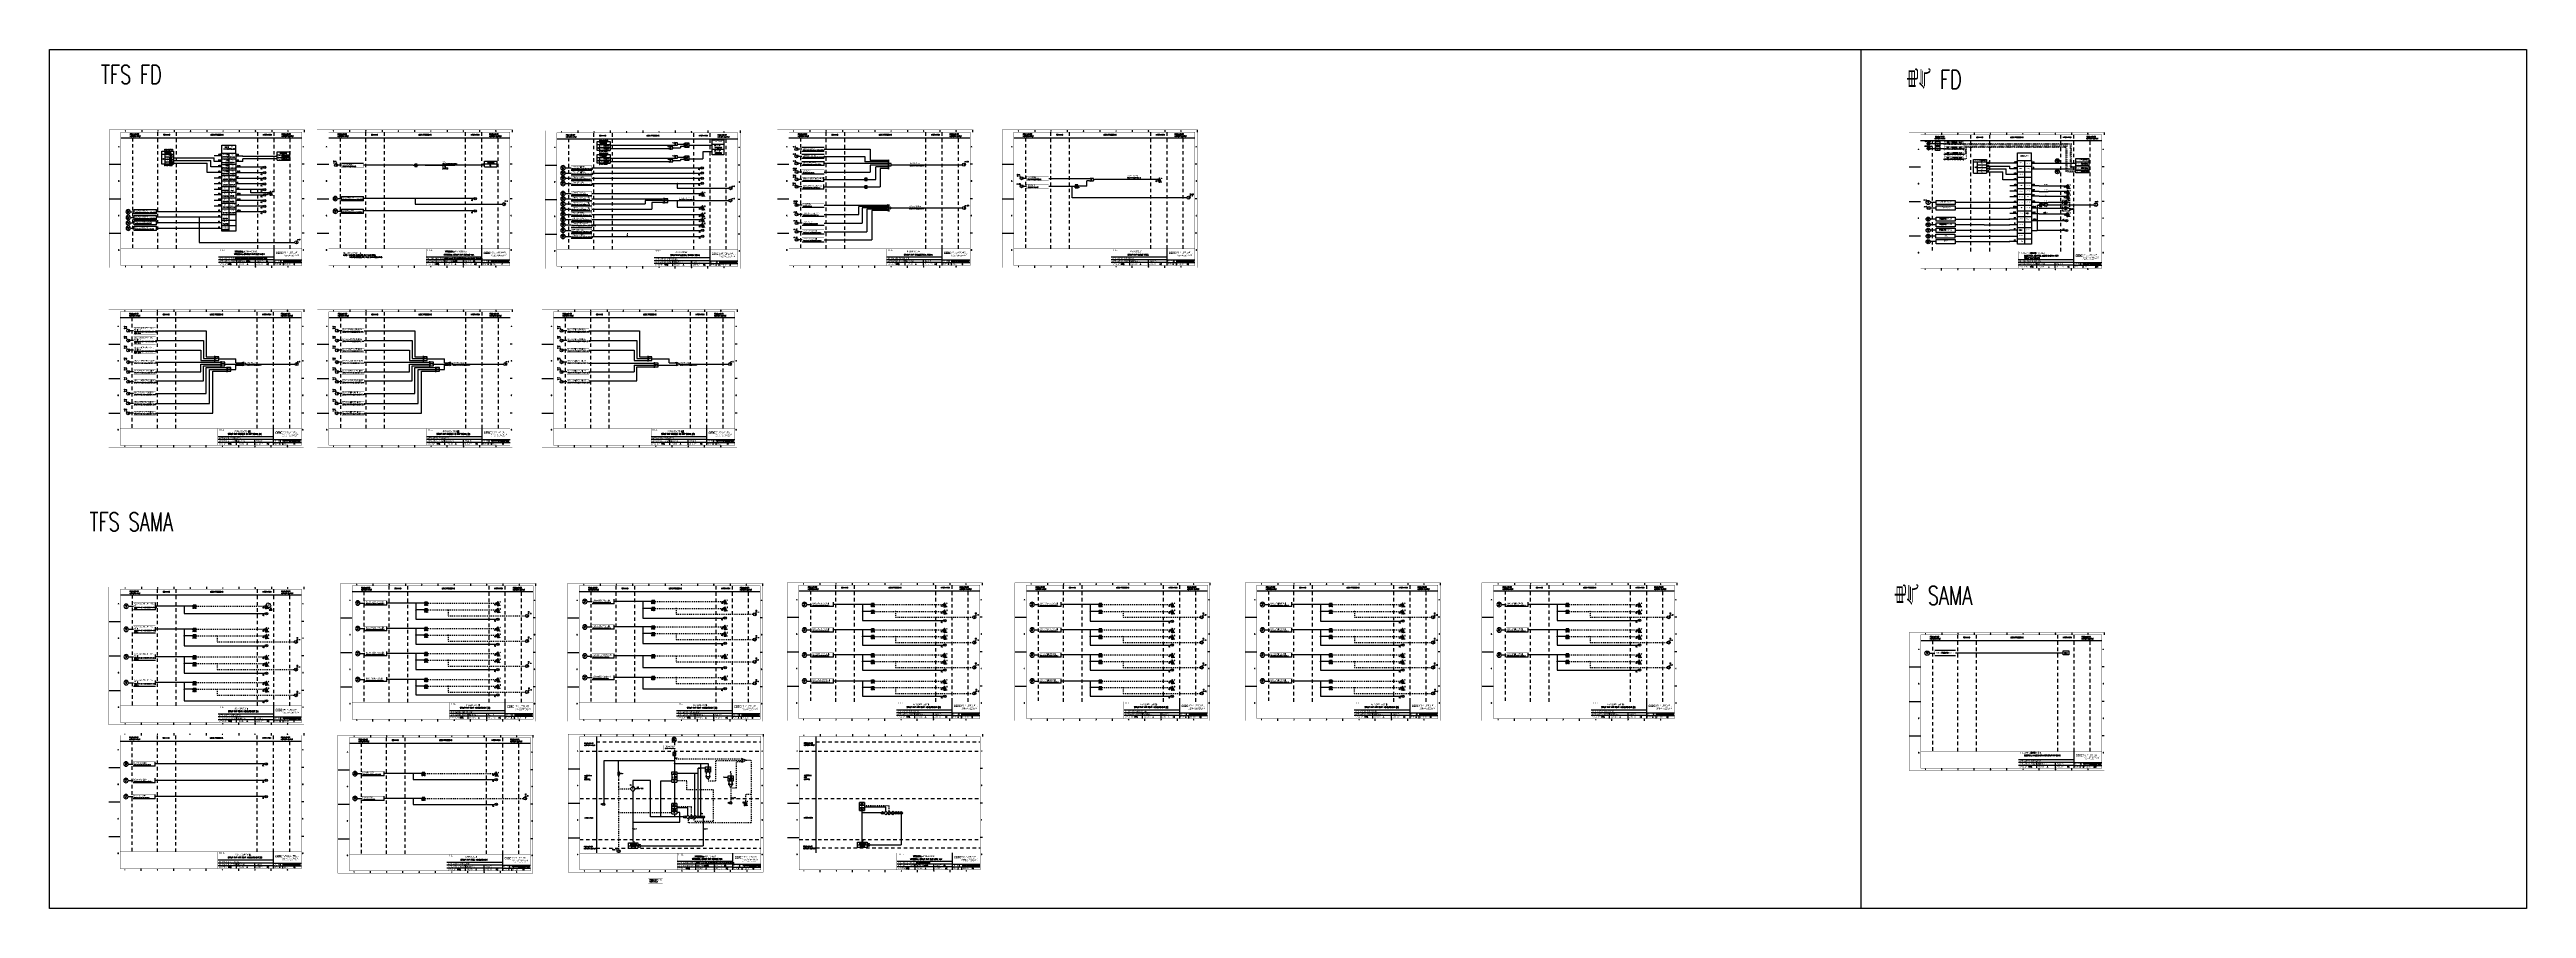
# Model space of a CAD drawing. Header units: millimetres. Extents: x 14388 to 19722, y -3447 to -1598.
import ezdxf
from ezdxf.enums import TextEntityAlignment as Align

# ---------------------------------------------------------------- set-up
doc = ezdxf.new("R2010")
doc.units = ezdxf.units.MM
for name, pattern in [('ACAD_ISO10W100', [18, 12, -3, 0, -3]), ('D2', [6, 2, -2, 2]), ('DASHED', [0.75, 0.5, -0.25]), ('DOT', [6.35, 0, -6.35]), ('DOT2', [3.175, 0, -3.175]), ('JIS_02_0.7', [1.35, 0.75, -0.6])]:
    doc.linetypes.add(name, pattern=pattern)
for name, color, linetype in [('ALARM', 4, 'Continuous'), ('BLOCK', 7, 'Continuous'), ('BORDER', 1, 'Continuous'), ('DASH_2', 6, 'D2'), ('INSTRUMENT', 4, 'Continuous'), ('LINE_2', 6, 'Continuous'), ('MLINE', 6, 'Continuous'), ('TEXT', 7, 'Continuous'), ('TITLE', 1, 'Continuous'), ('TK', 7, 'Continuous'), ('图框_外框线', 7, 'Continuous'), ('图框_标题栏文字', 6, 'Continuous')]:
    doc.layers.add(name, color=color, linetype=linetype)
doc.styles.add('DANIEL', font='COMPLEX', dxfattribs={"width": 0.7, "bigfont": 'GVFS'})
doc.styles.add('ecepdi', font='simhei.ttf', dxfattribs={"width": 0.9})
doc.styles.get("Standard").update_dxf_attribs({"font": 'romans.shx', "width": 0.7, "bigfont": '@0hztxta.shx'})
doc.styles.add('工程字', font='gbenor.shx', dxfattribs={"bigfont": 'gbcbig.shx'})

# ---------------------------------------------------------------- blocks, each defined once
blk = doc.blocks.new('INS00')
at = {"layer": 'INSTRUMENT', "color": 0}
blk.add_lwpolyline([(6, 0, 1), (-6, 0, 1)], format="xyb", close=True, dxfattribs=at)
at = {"layer": 'INSTRUMENT', "flags": 1}
for tag, p in [('INSNAM', (0, 9)), ('INSDGN', (0, -9)), ('INSSUP', (0, -15)), ('INSMAN', (0, -18)), ('INSREM', (0, -21)), ('INSTYP', (0, -12))]:
    blk.add_attdef(tag, text='', height=3, dxfattribs=at).set_placement(p, align=Align.TOP_CENTER)
at = {"layer": 'INSTRUMENT', "width": 0.7}
for tag, p in [('INSIDE', (0, 2)), ('INSSYS', (0, -2))]:
    blk.add_attdef(tag, text='', height=2.5, dxfattribs=at).set_placement(p, align=Align.MIDDLE)
for tag, p in [('INSHH', (6, 3.5)), ('INSL', (6, -3)), ('INSLL', (6, -6))]:
    blk.add_attdef(tag, p, '', height=2.5, dxfattribs=at)
at = {"layer": 'INSTRUMENT', "linetype": 'DASHED', "width": 0.7}
blk.add_attdef('INSH', (6, 0.5), '', height=2.5, dxfattribs=at)
blk = doc.blocks.new('TD ON')
at = {"layer": 'BORDER'}
blk.add_hatch(color=256, dxfattribs=at).paths.add_polyline_path([(2179, 3763.2), (2177.5, 3764.1), (2177.5, 3762.4)])
for p, q in [((2177, 3763.2), (2179, 3763.2)), ((2185, 3763.2), (2187, 3763.2))]:
    blk.add_line(p, q, dxfattribs=at)
for points in [[(2179, 3763.2), (2177.5, 3764.1), (2177.5, 3762.4)], [(2185, 3766.2), (2179, 3766.2), (2179, 3760.2), (2185, 3760.2)]]:
    blk.add_lwpolyline(points, close=True, dxfattribs=at)
at = {"layer": 'BORDER', "style": 'DANIEL', "width": 0.8}
for s, p in [('ON', (2181.9, 3762.1)), ('TD', (2181.9, 3764.4))]:
    blk.add_text(s, height=1.2, dxfattribs=at).set_placement(p, align=Align.MIDDLE)
blk = doc.blocks.new('A$C1E0003F3')
h = blk.add_hatch(color=152)
edge = h.paths.add_edge_path()
edge.add_ellipse((5.2, 4.4), major_axis=(0, 0.211), ratio=0.769231, start_angle=-90, end_angle=0)
edge.add_line((5.2, 4.6), (3.2, 4.6))
edge.add_line((3.2, 4.6), (2.1, 3.4))
edge.add_line((2.1, 3.4), (5.3, 3.4))
edge.add_line((5.3, 3.4), (5.3, 4.4))
h.paths.add_polyline_path([(3.2, 3.2), (2.1, 3.2), (2.1, -0.4), (3.2, 0.9)])
edge = h.paths.add_edge_path()
edge.add_line((5.3, 0.8), (3.3, 0.8))
edge.add_line((3.3, 0.8), (2.1, -0.5))
edge.add_line((2.1, -0.5), (5.2, -0.5))
edge.add_ellipse((5.2, -0.3), major_axis=(0, 0.211), ratio=0.769231, start_angle=180, end_angle=270)
edge.add_line((5.3, -0.3), (5.3, 0.8))
h = blk.add_hatch(color=152)
edge = h.paths.add_edge_path()
edge.add_ellipse((8.8, 4.4), major_axis=(0, 0.211), ratio=0.769231, start_angle=-90, end_angle=0)
edge.add_line((8.8, 4.6), (6.8, 4.6))
edge.add_line((6.8, 4.6), (5.7, 3.4))
edge.add_line((5.7, 3.4), (8.9, 3.4))
edge.add_line((8.9, 3.4), (8.9, 4.4))
h.paths.add_polyline_path([(6.8, 3.2), (5.7, 3.2), (5.7, -0.4), (6.8, 0.9)])
edge = h.paths.add_edge_path()
edge.add_ellipse((8.8, 2.5), major_axis=(0, 0.211), ratio=0.769231, start_angle=-90, end_angle=0)
edge.add_line((8.8, 2.7), (7.2, 2.7))
edge.add_line((7.2, 2.7), (7.2, 1.4))
edge.add_line((7.2, 1.4), (8.8, 1.4))
edge.add_ellipse((8.8, 1.7), major_axis=(0, 0.211), ratio=0.769231, start_angle=180, end_angle=270)
edge.add_line((8.9, 1.7), (8.9, 2.5))
edge = h.paths.add_edge_path()
edge.add_line((8.9, 0.8), (6.9, 0.8))
edge.add_line((6.9, 0.8), (5.7, -0.5))
edge.add_line((5.7, -0.5), (8.8, -0.5))
edge.add_ellipse((8.8, -0.3), major_axis=(0, 0.211), ratio=0.769231, start_angle=180, end_angle=270)
edge.add_line((8.9, -0.3), (8.9, 0.8))
h = blk.add_hatch(color=1)
edge = h.paths.add_edge_path()
edge.add_line((12.5, 4.6), (9.5, 4.6))
edge.add_ellipse((9.5, 4.4), major_axis=(0, 0.211), ratio=0.769231, start_angle=0, end_angle=90)
edge.add_line((9.3, 4.4), (9.3, 3.4))
edge.add_line((9.3, 3.4), (11.3, 3.4))
edge.add_line((11.3, 3.4), (12.5, 4.6))
h.paths.add_polyline_path([(12.6, 4.6), (11.4, 3.2), (11.4, 0.9), (12.6, 0.9)])
edge = h.paths.add_edge_path()
edge.add_line((11, 2.7), (9.5, 2.7))
edge.add_ellipse((9.5, 2.5), major_axis=(0, 0.211), ratio=0.769231, start_angle=0, end_angle=90)
edge.add_line((9.3, 2.5), (9.3, 1.7))
edge.add_ellipse((9.5, 1.7), major_axis=(0, 0.211), ratio=0.769231, start_angle=90, end_angle=180)
edge.add_line((9.5, 1.4), (11, 1.4))
edge.add_line((11, 1.4), (11, 2.7))
h = blk.add_hatch(color=1)
edge = h.paths.add_edge_path()
edge.add_line((12.6, 0.8), (9.3, 0.8))
edge.add_line((9.3, 0.8), (9.3, -0.3))
edge.add_ellipse((9.5, -0.3), major_axis=(0, 0.211), ratio=0.769231, start_angle=90, end_angle=180)
edge.add_line((9.5, -0.5), (11.4, -0.5))
edge.add_line((11.4, -0.5), (12.6, 0.8))
h = blk.add_hatch(color=152)
edge = h.paths.add_edge_path()
edge.add_ellipse((16.1, 4.4), major_axis=(0, 0.211), ratio=0.769231, start_angle=-90, end_angle=0)
edge.add_line((16.1, 4.6), (14.1, 4.6))
edge.add_line((14.1, 4.6), (13, 3.4))
edge.add_line((13, 3.4), (16.3, 3.4))
edge.add_line((16.3, 3.4), (16.3, 4.4))
h.paths.add_polyline_path([(14.1, 3.2), (13, 3.2), (13, -0.4), (14.1, 0.9)])
edge = h.paths.add_edge_path()
edge.add_line((16.3, 0.8), (14.2, 0.8))
edge.add_line((14.2, 0.8), (13, -0.5))
edge.add_line((13, -0.5), (16, -0.5))
edge.add_ellipse((16, -0.1), major_axis=(0, 0.316), ratio=0.769231, start_angle=180, end_angle=270)
edge.add_line((16.3, -0.1), (16.3, 0.8))
at = {"layer": 'TITLE', "color": 7, "style": 'ecepdi'}
for s, p in [('中', (16.9, 1.9)), ('国', (20.1, 2)), ('电', (23.2, 2)), ('力', (26.4, 2)), ('工', (29.5, 1.9)), ('程', (32.7, 2)), ('顾', (35.9, 2)), ('问', (39.1, 1.9)), ('集', (42.3, 2)), ('团', (45.4, 2)), ('华', (17.2, -4.3)), ('东', (20.4, -4.3)), ('电', (23.6, -4.3)), ('力', (26.7, -4.3)), ('设', (29.9, -4.3)), ('计', (33.1, -4.3)), ('院', (36.3, -4.3)), ('有', (39.4, -4.3)), ('限', (42.6, -4.3)), ('公', (45.8, -4.4)), ('司', (48.9, -4.3))]:
    blk.add_text(s, height=2.2, dxfattribs=at).set_placement(p)
at = {"layer": 'TITLE', "color": 7, "style": 'ecepdi', "width": 0.975}
for s, p in [('E', (17.6, 0)), ('A', (18.3, 0)), ('S', (19, 0)), ('T', (19.7, 0)), ('C', (21.1, 0.1)), ('H', (21.8, 0.1)), ('I', (22.5, 0.1)), ('N', (23.2, 0.1)), ('A', (23.9, 0.1)), ('E', (25.4, 0.1)), ('L', (26.1, 0.1)), ('E', (26.8, 0.1)), ('C', (27.5, 0.1)), ('T', (28.2, 0.1)), ('R', (28.9, 0.1)), ('I', (29.6, 0.1)), ('C', (30.3, 0.1)), ('P', (31.6, 0.1)), ('O', (32.3, 0.1)), ('W', (33, 0.1)), ('E', (33.7, 0.1)), ('R', (34.4, 0.1)), ('D', (35.8, 0.1)), ('E', (36.5, 0.1)), ('S', (37.2, 0.1)), ('I', (37.9, 0.1)), ('G', (38.7, 0.1)), ('N', (39.4, 0.1)), ('I', (40.7, 0.1)), ('N', (41.4, 0.1)), ('S', (42.1, 0.1)), ('T', (42.8, 0.1)), ('I', (43.5, 0.1)), ('T', (44.2, 0.1)), ('U', (44.9, 0.1)), ('T', (45.6, 0.1)), ('E', (46.3, 0.1)), ('C', (47.8, 0.1)), ('O', (48.5, 0.1)), ('L', (50.6, 0.1)), ('T', (51.3, 0.1)), ('D', (52, 0.1)), ('OF', (18, -6.2)), ('O', (17.7, -6.2)), ('F', (18.4, -6.2)), ('C', (19.8, -6.2)), ('H', (20.5, -6.2)), ('I', (21.2, -6.2)), ('N', (21.9, -6.2)), ('A', (22.6, -6.2)), ('P', (24, -6.2)), ('O', (24.7, -6.2)), ('W', (25.4, -6.2)), ('E', (26.1, -6.2)), ('R', (26.8, -6.2)), ('E', (28.2, -6.2)), ('N', (28.9, -6.3)), ('G', (29.6, -6.3)), ('I', (30.3, -6.3)), ('N', (31, -6.3)), ('E', (31.7, -6.3)), ('E', (32.4, -6.3)), ('R', (33.1, -6.2)), ('I', (33.8, -6.2)), ('N', (34.5, -6.3)), ('G', (35.2, -6.2)), ('C', (36.6, -6.2)), ('O', (37.3, -6.2)), ('N', (38, -6.2)), ('S', (38.7, -6.2)), ('U', (39.4, -6.2)), ('L', (40.1, -6.2)), ('T', (40.8, -6.2)), ('I', (41.5, -6.2)), ('N', (42.2, -6.2)), ('G', (42.9, -6.2)), ('G', (44.3, -6.2)), ('R', (45, -6.2)), ('O', (45.7, -6.2)), ('U', (46.4, -6.2)), ('P', (47.1, -6.2)), ('.', (49.2, 0.1)), (',', (49.9, 0.1)), ('.', (52.7, 0.1))]:
    blk.add_text(s, height=1, dxfattribs=at).set_placement(p, align=Align.MIDDLE_CENTER)
blk = doc.blocks.new('A$C57484896')
for p, q in [((70, 297), (70, 292)), ((140, 297), (140, 292)), ((210, 297), (210, 292)), ((280, 297), (280, 292)), ((350, 297), (350, 292)), ((420, 297), (420, 292)), ((0, 222.8), (25, 222.8)), ((420, 222.8), (415, 222.8)), ((0, 148.5), (25, 148.5)), ((420, 148.5), (415, 148.5)), ((0, 74.2), (25, 74.2)), ((420, 74.2), (415, 74.2)), ((70, 0), (70, 5)), ((140, 0), (140, 5)), ((210, 0), (210, 5)), ((280, 0), (280, 5)), ((350, 0), (350, 5))]:
    blk.add_line(p, q)
at = {"layer": 'MLINE'}
blk.add_line((25, 279.6), (415, 279.6), dxfattribs=at)
at = {"layer": 'MLINE', "linetype": 'JIS_02_0.7', "ltscale": 10}
for p, q in [((50, 279.6), (50, 41)), ((105, 41), (105, 292)), ((145, 41), (145, 292)), ((320, 41), (320, 292)), ((355, 41), (355, 292)), ((390, 41), (390, 279.6))]:
    blk.add_line(p, q, dxfattribs=at)
at = {"layer": '图框_外框线'}
for p, q in [((355, 23), (235, 23)), ((355, 17), (235, 17)), ((355, 11), (235, 11)), ((355, 11), (235, 11)), ((275, 11), (275, 17)), ((275, 5), (275, 11)), ((315, 11), (315, 17)), ((315, 5), (315, 11)), ((355, 5), (355, 41)), ((355, 17), (415, 17)), ((355, 11), (415, 11)), ((370, 11), (370, 17)), ((375, 5), (375, 11))]:
    blk.add_line(p, q, dxfattribs=at)
for points, const_width in [([(0, 0), (420, 0), (420, 297), (0, 297)], 0.3), ([(25, 5), (415, 5), (415, 292), (25, 292)], 0.6)]:
    blk.add_lwpolyline(points, close=True, dxfattribs=dict(at, const_width=const_width))
at = {"layer": '图框_外框线', "const_width": 0.6}
blk.add_lwpolyline([(235, 41), (25, 41)], dxfattribs=at)
at = {"layer": '图框_外框线'}
blk.add_lwpolyline([(415, 41, 0.6, 0.6, 0), (235, 41, 0.6, 0.6, 0), (235, 5, 0, 0, 0)], format="xyseb", dxfattribs=at)
blk.add_blockref('A$C1E0003F3', (356.9, 29.9))
at = {"layer": 'MLINE', "char_height": 2.5, "width": 31.896, "attachment_point": 1}
for s, insert in [('FIELD I/O OR', (44.7, 288.9)), ('NETWORK INPUT', (44.7, 284.6)), ('COMMAND', (116.7, 287.6)), ('LOGIC PROCESSING', (218.5, 287.6)), ('INFORMATION', (331.2, 287.6)), ('FIELD I/O OR', (371.2, 288.9)), ('NETWORK OUTPUT', (371.2, 284.6))]:
    blk.add_mtext(s, dxfattribs=dict(at, insert=insert))
at = {"layer": 'TK', "color": 3}
for s, p in [('1', (35, 294.5)), ('2', (105, 294.5)), ('3', (175, 294.5)), ('4', (245, 294.5)), ('5', (315, 294.5)), ('6', (385, 294.5)), ('1', (35, 2.5)), ('2', (105, 2.5)), ('3', (175, 2.5)), ('4', (245, 2.5)), ('5', (315, 2.5)), ('6', (385, 2.5))]:
    blk.add_text(s, height=2, dxfattribs=at).set_placement(p, align=Align.MIDDLE)
for s, p in [('A', (20.5, 259.9)), ('A', (418, 259.9)), ('B', (20.5, 185.6)), ('B', (418, 185.6)), ('C', (20.5, 111.4)), ('C', (418, 111.4)), ('D', (20.5, 37.1)), ('D', (418, 37.1))]:
    blk.add_text(s, height=2, dxfattribs=at).set_placement(p, align=Align.CENTER)
at = {"layer": '图框_标题栏文字', "char_height": 3.5, "style": '工程字'}
for s, insert, width, attachment_point in [('{\\T0.9; TITLE:}', (234.9, 38.1), 14.225, 4), ('{\\T0.9; ACTUATOR OPERATOR:}', (235, 20), 40, 4), ('{\\T0.9; ACTUATOR POSITION}', (235, 14), 45, 4), ('{\\T0.9; SYSTEM:}', (235, 8), 17.953, 4), ('{\\T0.9; }TRAIN: ', (275, 8), 17.664, 4), ('{\\T0.9; NORMAL:}', (275, 14), 18.256, 4), ('SAFETY:', (324.3, 8), 22.399, 5), ('{\\T0.9; FAULT:}', (315.4, 14), 15, 4), ('DOC NO.', (362.5, 14), 15, 5), ('REV.', (360, 8), 10, 5), ('SHEET:', (382.4, 8), 20, 5)]:
    blk.add_mtext(s, dxfattribs=dict(at, insert=insert, width=width, attachment_point=attachment_point))
blk = doc.blocks.new('大于')
at = {"layer": 'BORDER'}
blk.add_hatch(color=256, dxfattribs=at).paths.add_polyline_path([(2179, 3748.5), (2177.5, 3749.3), (2177.5, 3747.6)])
for p, q in [((2177, 3748.5), (2179, 3748.5)), ((2185, 3748.5), (2187, 3748.5))]:
    blk.add_line(p, q, dxfattribs=at)
for points in [[(2179, 3748.5), (2177.5, 3749.3), (2177.5, 3747.6)], [(2185, 3750.5), (2179, 3750.5), (2179, 3746.5), (2185, 3746.5)]]:
    blk.add_lwpolyline(points, close=True, dxfattribs=at)
at = {"layer": 'BORDER', "style": 'DANIEL', "width": 0.8}
blk.add_text('H/', height=1.2, dxfattribs=at).set_placement((2181.9, 3748.5), align=Align.MIDDLE)
blk = doc.blocks.new('USR16')
at = {"layer": 'MLINE'}
blk.add_lwpolyline([(0, 0, 0, 1, 0), (0, 4, 1, 1, 0)], format="xyseb", dxfattribs=at)
blk = doc.blocks.new('*X17')
at = {"color": 0}
for p, q in [((207.5, 342.2), (207.6, 342.2)), ((207.5, 342), (207.5, 342)), ((207.5, 341.9), (207.5, 341.9)), ((207.6, 342.3), (207.7, 342.4)), ((207.6, 341.8), (207.9, 342.1)), ((207.6, 342), (207.7, 342.1)), ((207.6, 342.1), (207.6, 342.1)), ((207.6, 341.8), (207.6, 341.8)), ((207.6, 341.7), (207.6, 341.7)), ((207.7, 341.6), (207.9, 341.8)), ((207.7, 341.8), (207.8, 341.8)), ((207.8, 342.4), (207.8, 342.5)), ((207.8, 342.3), (207.9, 342.4)), ((207.8, 341.6), (207.8, 341.6)), ((207.9, 342.4), (208, 342.5)), ((207.9, 342.3), (207.9, 342.3)), ((207.9, 342.1), (208, 342.2)), ((207.9, 342), (207.9, 342)), ((207.9, 341.8), (208, 341.9)), ((207.9, 341.7), (208, 341.8)), ((207.9, 341.5), (207.9, 341.6)), ((208, 342.4), (208.1, 342.5)), ((208, 342.1), (208.1, 342.2)), ((208, 341.5), (208, 341.6)), ((208.1, 342.3), (208.2, 342.4)), ((208.1, 342), (208.2, 342.1)), ((208.1, 341.9), (208.2, 342)), ((208.2, 342.4), (208.2, 342.4)), ((208.2, 342.2), (208.2, 342.3)), ((208.2, 341.8), (208.2, 341.8)), ((208.2, 341.6), (208.4, 341.8)), ((208.2, 341.7), (208.2, 341.7)), ((208.2, 341.5), (208.2, 341.6)), ((208.3, 342.4), (208.3, 342.4)), ((208.3, 342.1), (208.4, 342.2)), ((208.3, 341.8), (208.4, 342)), ((208.4, 342.3), (208.4, 342.3)), ((208.5, 342.1), (208.5, 342.1)), ((208.5, 342), (208.5, 342)), ((208.5, 341.8), (208.5, 341.8))]:
    blk.add_line(p, q, dxfattribs=at)
blk = doc.blocks.new('*X16')
at = {"color": 0}
for p, q in [((207.5, 342.2), (207.6, 342.2)), ((207.5, 341.9), (207.6, 341.9)), ((207.5, 341.8), (208.5, 341.8)), ((207.6, 342.3), (208.4, 342.3)), ((207.6, 342.1), (207.6, 342.1)), ((207.6, 341.7), (207.6, 341.7)), ((207.7, 342.4), (207.9, 342.4)), ((207.7, 341.6), (207.9, 341.6)), ((207.8, 342.1), (207.9, 342.1)), ((207.9, 342.2), (208.2, 342.2)), ((207.9, 341.9), (208.2, 341.9)), ((208.2, 342.4), (208.3, 342.4)), ((208.2, 341.7), (208.4, 341.7)), ((208.2, 341.6), (208.3, 341.6)), ((208.4, 342.2), (208.5, 342.2)), ((208.4, 341.9), (208.5, 341.9))]:
    blk.add_line(p, q, dxfattribs=at)
blk = doc.blocks.new('*X15')
at = {"color": 0}
for p, q in [((207.5, 342), (207.625, 342)), ((207.9, 342), (208.175, 342)), ((208.45, 342), (208.5, 342))]:
    blk.add_line(p, q, dxfattribs=at)
blk = doc.blocks.new('*X14')
at = {"color": 0}
for p, q in [((207.625, 341.75), (207.625, 341.825)), ((207.825, 342.375), (207.9, 342.375))]:
    blk.add_line(p, q, dxfattribs=at)
blk = doc.blocks.new('*X13')
at = {"color": 0}
for p, q in [((207.5, 342.1), (207.6, 342.1)), ((207.5, 341.8), (207.6, 341.8)), ((207.6, 342.1), (207.6, 342.3)), ((207.6, 342.1), (207.8, 342.1)), ((207.6, 341.8), (207.6, 342)), ((207.6, 341.8), (207.8, 341.8)), ((207.6, 341.7), (207.6, 341.8)), ((207.7, 342.4), (207.8, 342.4)), ((207.8, 341.6), (207.8, 341.6)), ((207.9, 342.4), (207.9, 342.5)), ((207.9, 342.4), (208.1, 342.4)), ((207.9, 342.1), (207.9, 342.3)), ((207.9, 342.1), (208.1, 342.1)), ((207.9, 341.8), (207.9, 342)), ((207.9, 341.8), (208.1, 341.8)), ((207.9, 341.6), (207.9, 341.8)), ((207.9, 341.6), (208.1, 341.6)), ((208.2, 342.4), (208.2, 342.5)), ((208.2, 342.4), (208.3, 342.4)), ((208.2, 342.1), (208.2, 342.3)), ((208.2, 342.1), (208.4, 342.1)), ((208.2, 341.8), (208.2, 342)), ((208.2, 341.8), (208.4, 341.8)), ((208.2, 341.6), (208.2, 341.8)), ((208.2, 341.6), (208.2, 341.6)), ((208.4, 342.1), (208.4, 342.2)), ((208.4, 342.1), (208.5, 342.1)), ((208.4, 341.8), (208.4, 342)), ((208.4, 341.8), (208.5, 341.8))]:
    blk.add_line(p, q, dxfattribs=at)
blk = doc.blocks.new('USR06')
at = {"layer": 'MLINE'}
blk.add_circle((0, 0), 0.5, dxfattribs=at)
for name in ['*X17', '*X13', '*X16', '*X15', '*X14']:
    blk.add_blockref(name, (-208, -342), dxfattribs=at)
blk = doc.blocks.new('ARROW')
at = {"layer": 'DASH_2'}
blk.add_blockref('USR16', (0, 0), dxfattribs=at)
blk = doc.blocks.new('DOT')
at = {"const_width": 0.5}
blk.add_lwpolyline([(-0.25, 0, 1), (0.25, 0, 1)], format="xyb", close=True, dxfattribs=at)
blk = doc.blocks.new('A$C4C92442A')
at = {"color": 4}
blk.add_line((61, 292.1), (61, 41.1), dxfattribs=at)
for p, q in [((70, 297), (70, 292)), ((140, 297), (140, 292)), ((210, 297), (210, 292)), ((280, 297), (280, 292)), ((350, 297), (350, 292)), ((420, 297), (420, 292)), ((0, 222.8), (25, 222.8)), ((420, 222.8), (415, 222.8)), ((0, 148.5), (25, 148.5)), ((420, 148.5), (415, 148.5)), ((0, 74.2), (25, 74.2)), ((420, 74.2), (415, 74.2)), ((70, 0), (70, 5)), ((140, 0), (140, 5)), ((210, 0), (210, 5)), ((280, 0), (280, 5)), ((350, 0), (350, 5))]:
    blk.add_line(p, q)
at = {"layer": 'MLINE', "color": 4}
blk.add_line((61, 292), (61, 41.5), dxfattribs=at)
at = {"layer": 'MLINE', "color": 4, "linetype": 'JIS_02_0.7', "ltscale": 10}
for p, q in [((61, 280.4), (414.2, 280.4)), ((25, 260.5), (415, 260.5)), ((25.3, 158.4), (414.8, 158.4)), ((25, 70), (415, 70)), ((61, 51.8), (415.3, 51.8))]:
    blk.add_line(p, q, dxfattribs=at)
at = {"layer": '图框_外框线'}
for p, q in [((355, 23), (235, 23)), ((355, 17), (235, 17)), ((355, 11), (235, 11)), ((355, 11), (235, 11)), ((275, 11), (275, 17)), ((275, 5), (275, 11)), ((315, 11), (315, 17)), ((315, 5), (315, 11)), ((355, 5), (355, 41)), ((355, 17), (415, 17)), ((355, 11), (415, 11)), ((370, 11), (370, 17)), ((375, 5), (375, 11))]:
    blk.add_line(p, q, dxfattribs=at)
for points, const_width in [([(0, 0), (420, 0), (420, 297), (0, 297)], 0.3), ([(25, 5), (415, 5), (415, 292), (25, 292)], 0.6)]:
    blk.add_lwpolyline(points, close=True, dxfattribs=dict(at, const_width=const_width))
at = {"layer": '图框_外框线', "const_width": 0.6}
blk.add_lwpolyline([(235, 41), (25, 41)], dxfattribs=at)
at = {"layer": '图框_外框线'}
blk.add_lwpolyline([(415, 41, 0.6, 0.6, 0), (235, 41, 0.6, 0.6, 0), (235, 5, 0, 0, 0)], format="xyseb", dxfattribs=at)
blk.add_blockref('A$C1E0003F3', (356.9, 29.9))
at = {"layer": 'MLINE', "color": 4, "char_height": 2.5, "width": 31.896, "attachment_point": 1}
for s, insert in [('FIELD I/O OR', (35, 278.6)), ('NETWORK INPUT', (35, 274.4)), ('ALGORITHM\\PAND\\PCONTROL', (35.3, 209.2)), ('INFORMATION', (35.3, 118)), ('FIELD I/O OR', (33.8, 56.1)), ('NETWORK OUTPUT', (33.8, 51.8))]:
    blk.add_mtext(s, dxfattribs=dict(at, insert=insert))
at = {"layer": 'TK', "color": 3}
for s, p in [('1', (35, 294.5)), ('2', (105, 294.5)), ('3', (175, 294.5)), ('4', (245, 294.5)), ('5', (315, 294.5)), ('6', (385, 294.5)), ('1', (35, 2.5)), ('2', (105, 2.5)), ('3', (175, 2.5)), ('4', (245, 2.5)), ('5', (315, 2.5)), ('6', (385, 2.5))]:
    blk.add_text(s, height=2, dxfattribs=at).set_placement(p, align=Align.MIDDLE)
for s, p in [('A', (20.5, 259.9)), ('A', (418, 259.9)), ('B', (20.5, 185.6)), ('B', (418, 185.6)), ('C', (20.5, 111.4)), ('C', (418, 111.4)), ('D', (20.5, 37.1)), ('D', (418, 37.1))]:
    blk.add_text(s, height=2, dxfattribs=at).set_placement(p, align=Align.CENTER)
at = {"layer": '图框_标题栏文字', "char_height": 3.5, "style": '工程字'}
for s, insert, width, attachment_point in [('{\\T0.9; TITLE:}', (234.9, 38.1), 14.225, 4), ('{\\T0.9; ACTUATOR OPERATOR:}', (235, 20), 40, 4), ('{\\T0.9; ACTUATOR POSITION}', (235, 14), 45, 4), ('{\\T0.9; SYSTEM:}', (235, 8), 17.953, 4), ('{\\T0.9; }TRAIN: ', (275, 8), 17.664, 4), ('{\\T0.9; NORMAL:}', (275, 14), 18.256, 4), ('SAFETY:', (324.3, 8), 22.399, 5), ('{\\T0.9; FAULT:}', (315.4, 14), 15, 4), ('DOC NO.', (362.5, 14), 15, 5), ('REV.', (360, 8), 10, 5), ('SHEET:', (382.4, 8), 20, 5)]:
    blk.add_mtext(s, dxfattribs=dict(at, insert=insert, width=width, attachment_point=attachment_point))
blk = doc.blocks.new('huo2')
at = {"layer": 'BORDER'}
for points in [[(-56.3, 909.3), (-57.8, 910.1), (-57.8, 908.4)], [(-56.3, 906.8), (-57.8, 907.6), (-57.8, 905.9)], [(-56.3, 904.3), (-57.8, 905.1), (-57.8, 903.4)]]:
    blk.add_hatch(color=256, dxfattribs=at).paths.add_polyline_path(points)
for p, q in [((-56.3, 909.3), (-59.9, 909.3)), ((-56.3, 911.3), (-56.3, 903.3)), ((-59.9, 906.8), (-56.3, 906.8)), ((-56.3, 904.3), (-59.9, 904.3)), ((-51.3, 906.8), (-49.3, 906.8))]:
    blk.add_line(p, q, dxfattribs=at)
for points in [[(-56.3, 909.3), (-57.8, 910.1), (-57.8, 908.4)], [(-56.3, 906.8), (-57.8, 907.6), (-57.8, 905.9)], [(-56.3, 904.3), (-57.8, 905.1), (-57.8, 903.4)]]:
    blk.add_lwpolyline(points, close=True, dxfattribs=at)
blk.add_circle((-53.8, 906.8), 2.5, dxfattribs=at)
blk = doc.blocks.new('1')
for p, q in [((70, 297), (70, 292)), ((140, 297), (140, 292)), ((210, 297), (210, 292)), ((280, 297), (280, 292)), ((350, 297), (350, 292)), ((420, 297), (420, 292)), ((0, 222.8), (25, 222.8)), ((420, 222.8), (415, 222.8)), ((0, 148.5), (25, 148.5)), ((420, 148.5), (415, 148.5)), ((0, 74.2), (25, 74.2)), ((420, 74.2), (415, 74.2)), ((70, 0), (70, 5)), ((140, 0), (140, 5)), ((210, 0), (210, 5)), ((280, 0), (280, 5)), ((350, 0), (350, 5))]:
    blk.add_line(p, q)
at = {"layer": '图框_外框线'}
for p, q in [((355, 23), (235, 23)), ((355, 17), (235, 17)), ((355, 11), (235, 11)), ((355, 11), (235, 11)), ((275, 11), (275, 17)), ((275, 5), (275, 11)), ((315, 11), (315, 17)), ((315, 5), (315, 11)), ((355, 5), (355, 41)), ((355, 17), (415, 17)), ((355, 11), (415, 11)), ((370, 11), (370, 17)), ((375, 5), (375, 11))]:
    blk.add_line(p, q, dxfattribs=at)
for points, const_width in [([(0, 0), (420, 0), (420, 297), (0, 297)], 0.3), ([(25, 5), (415, 5), (415, 292), (25, 292)], 0.6)]:
    blk.add_lwpolyline(points, close=True, dxfattribs=dict(at, const_width=const_width))
at = {"layer": '图框_外框线', "const_width": 0.6}
blk.add_lwpolyline([(235, 41), (25, 41)], dxfattribs=at)
at = {"layer": '图框_外框线'}
blk.add_lwpolyline([(415, 41, 0.6, 0.6, 0), (235, 41, 0.6, 0.6, 0), (235, 5, 0, 0, 0)], format="xyseb", dxfattribs=at)
blk.add_blockref('A$C1E0003F3', (356.9, 29.9))
at = {"layer": 'TK', "color": 3}
for s, p in [('1', (35, 294.5)), ('2', (105, 294.5)), ('3', (175, 294.5)), ('4', (245, 294.5)), ('5', (315, 294.5)), ('6', (385, 294.5)), ('1', (35, 2.5)), ('2', (105, 2.5)), ('3', (175, 2.5)), ('4', (245, 2.5)), ('5', (315, 2.5)), ('6', (385, 2.5))]:
    blk.add_text(s, height=2, dxfattribs=at).set_placement(p, align=Align.MIDDLE)
for s, p in [('A', (20.5, 259.9)), ('A', (418, 259.9)), ('B', (20.5, 185.6)), ('B', (418, 185.6)), ('C', (20.5, 111.4)), ('C', (418, 111.4)), ('D', (20.5, 37.1)), ('D', (418, 37.1))]:
    blk.add_text(s, height=2, dxfattribs=at).set_placement(p, align=Align.CENTER)
at = {"layer": '图框_标题栏文字', "char_height": 3.5, "style": '工程字'}
for s, insert, width, attachment_point in [('{\\T0.9; TITLE:}', (234.9, 38.1), 14.225, 4), ('{\\T0.9; ACTUATOR OPERATOR:}', (235, 20), 40, 4), ('{\\T0.9; ACTUATOR POSITION}', (235, 14), 45, 4), ('{\\T0.9; SYSTEM:}', (235, 8), 17.953, 4), ('{\\T0.9; }TRAIN: ', (275, 8), 17.664, 4), ('{\\T0.9; NORMAL:}', (275, 14), 18.256, 4), ('SAFETY:', (324.3, 8), 22.399, 5), ('{\\T0.9; FAULT:}', (315.4, 14), 15, 4), ('DOC NO.', (362.5, 14), 15, 5), ('REV.', (360, 8), 10, 5), ('SHEET:', (382.4, 8), 20, 5)]:
    blk.add_mtext(s, dxfattribs=dict(at, insert=insert, width=width, attachment_point=attachment_point))

msp = doc.modelspace()

# ---------------------------------------------------------------- hatches: boundary and pattern name
for color, points in [(1, [(15756.8, -1803.4), (15756.2, -1803.4), (15756.2, -1807.9), (15756.8, -1807.9)]), (256, [(14759.3, -1838.4), (14757.8, -1837.5), (14757.8, -1839.2)]), (256, [(14759.3, -1850.4), (14757.8, -1849.5), (14757.8, -1851.2)]), (256, [(14759.3, -1862.4), (14757.8, -1861.5), (14757.8, -1863.2)]), (256, [(14849.2, -1851), (14847.7, -1850.1), (14847.7, -1851.8)]), (256, [(14849.2, -1863), (14847.7, -1862.1), (14847.7, -1863.8)]), (256, [(14878.3, -1827), (14876.8, -1826.1), (14876.8, -1827.9)]), (256, [(14878.3, -1833), (14876.8, -1832.1), (14876.8, -1833.8)]), (256, [(15324.7, -1846.8), (15323.2, -1846), (15323.2, -1847.7)]), (1, [(15756.8, -1831.4), (15756.2, -1831.4), (15756.2, -1835.9), (15756.8, -1835.9)]), (256, [(15791.4, -1852.5), (15789.9, -1851.7), (15789.9, -1853.4)]), (256, [(15791.4, -1863.7), (15789.9, -1862.8), (15789.9, -1864.6)]), (256, [(18626.1, -1854.5), (18624.6, -1853.6), (18624.6, -1855.3)]), (256, [(18626.3, -1842.5), (18624.8, -1841.6), (18624.8, -1843.3)]), (256, [(18626.3, -1866.5), (18624.8, -1865.6), (18624.8, -1867.3)]), (256, [(18751.9, -1843.2), (18750.4, -1842.3), (18750.4, -1844.1)]), (256, [(18751.9, -1855.2), (18750.4, -1854.4), (18750.4, -1856.1)]), (256, [(14849.2, -1875.1), (14847.7, -1874.2), (14847.7, -1876)]), (256, [(14849.2, -1887.1), (14847.7, -1886.2), (14847.7, -1888)]), (7, [(14849.2, -1899.1), (14847.7, -1898.2), (14847.7, -1900)]), (256, [(14849.2, -1911), (14847.7, -1910.1), (14847.7, -1911.8)]), (256, [(14862, -1906.1), (14860.5, -1905.3), (14860.5, -1907)]), (256, [(15302.5, -1918.6), (15301, -1917.7), (15301, -1919.4)]), (256, [(15791.4, -1874.9), (15789.9, -1874), (15789.9, -1875.7)]), (256, [(15791.4, -1886), (15789.9, -1885.1), (15789.9, -1886.9)]), (256, [(15792.6, -1907.8), (15791.1, -1907), (15791.1, -1908.7)]), (256, [(16776.3, -1877.7), (16774.8, -1876.8), (16774.8, -1878.5)]), (256, [(18626.3, -1878.5), (18624.8, -1877.6), (18624.8, -1879.3)]), (256, [(18626.3, -1902.9), (18624.8, -1902.1), (18624.8, -1903.8)]), (256, [(18732.9, -1891.2), (18731.4, -1890.3), (18731.4, -1892.1)]), (256, [(18732.9, -1913.6), (18731.4, -1912.8), (18731.4, -1914.5)]), (256, [(18733, -1903.2), (18731.5, -1902.3), (18731.5, -1904.1)]), (256, [(14759.3, -1946.8), (14757.8, -1946), (14757.8, -1947.7)]), (256, [(14759.3, -1958.8), (14757.8, -1958), (14757.8, -1959.7)]), (256, [(14759.3, -1970.8), (14757.8, -1970), (14757.8, -1971.7)]), (256, [(14849.2, -1923), (14847.7, -1922.1), (14847.7, -1923.8)]), (256, [(14849.2, -1935), (14847.7, -1934.1), (14847.7, -1935.8)]), (256, [(14849.2, -1947), (14847.7, -1946.1), (14847.7, -1947.8)]), (256, [(15302.5, -1945.2), (15301, -1944.4), (15301, -1946.1)]), (256, [(15792.6, -1937.4), (15791.1, -1936.5), (15791.1, -1938.2)]), (256, [(15792.6, -1952.5), (15791.1, -1951.6), (15791.1, -1953.3)]), (256, [(15792.6, -1963.6), (15791.1, -1962.7), (15791.1, -1964.5)]), (256, [(18626.1, -1938.9), (18624.6, -1938.1), (18624.6, -1939.8)]), (256, [(18626.1, -1962.9), (18624.6, -1962.1), (18624.6, -1963.8)]), (256, [(18626.3, -1926.9), (18624.8, -1926.1), (18624.8, -1927.8)]), (256, [(18626.3, -1950.9), (18624.8, -1950.1), (18624.8, -1951.8)]), (256, [(18729.6, -1966.2), (18728.1, -1965.3), (18728.1, -1967.1)]), (256, [(18733, -1951.2), (18731.5, -1950.3), (18731.5, -1952.1)]), (256, [(14759.3, -1982.9), (14757.8, -1982.1), (14757.8, -1983.8)]), (256, [(15792.6, -1974.8), (15791.1, -1973.9), (15791.1, -1975.6)]), (256, [(15792.6, -1987), (15791.1, -1986.2), (15791.1, -1987.9)]), (256, [(15792.6, -2000), (15791.1, -1999.1), (15791.1, -2000.9)]), (256, [(18626.1, -1974.9), (18624.6, -1974.1), (18624.6, -1975.8)]), (256, [(18626.1, -1986.9), (18624.6, -1986.1), (18624.6, -1987.8)]), (256, [(18626.1, -1999.6), (18624.6, -1998.7), (18624.6, -2000.4)]), (256, [(18626.1, -2011.3), (18624.6, -2010.4), (18624.6, -2012.1)]), (256, [(18729.6, -1987.3), (18728.1, -1986.5), (18728.1, -1988.2)]), (256, [(14853.1, -2796.3), (14851.6, -2795.4), (14851.6, -2797.1)]), (256, [(14853.1, -2812.3), (14851.6, -2811.4), (14851.6, -2813.1)]), (256, [(15351.8, -2789.4), (15350.3, -2788.5), (15350.3, -2790.2)]), (256, [(15351.8, -2804.3), (15350.3, -2803.4), (15350.3, -2805.1)]), (256, [(15351.8, -2824.2), (15350.3, -2823.4), (15350.3, -2825.1)]), (256, [(15840.8, -2786), (15839.3, -2785.1), (15839.3, -2786.9)]), (256, [(15840.8, -2800.9), (15839.3, -2800.1), (15839.3, -2801.8)]), (256, [(15840.8, -2821.7), (15839.3, -2820.8), (15839.3, -2822.5)]), (256, [(16313.9, -2792.4), (16312.4, -2791.5), (16312.4, -2793.2)]), (256, [(16313.9, -2807.3), (16312.4, -2806.4), (16312.4, -2808.1)]), (256, [(16313.9, -2827.3), (16312.4, -2826.4), (16312.4, -2828.2)]), (256, [(16804.1, -2792.4), (16802.6, -2791.5), (16802.6, -2793.2)]), (256, [(16804.1, -2807.3), (16802.6, -2806.4), (16802.6, -2808.1)]), (256, [(17300.2, -2792.4), (17298.7, -2791.5), (17298.7, -2793.2)]), (256, [(17300.2, -2807.3), (17298.7, -2806.4), (17298.7, -2808.1)]), (256, [(17809.9, -2792.4), (17808.4, -2791.5), (17808.4, -2793.2)]), (256, [(17809.9, -2807.3), (17808.4, -2806.4), (17808.4, -2808.1)]), (256, [(17809.9, -2826.9), (17808.4, -2826), (17808.4, -2827.7)]), (256, [(14853.1, -2845.9), (14851.6, -2845), (14851.6, -2846.8)]), (256, [(14853.1, -2860.2), (14851.6, -2859.4), (14851.6, -2861.1)]), (256, [(15351.8, -2844.3), (15350.3, -2843.4), (15350.3, -2845.2)]), (256, [(15351.8, -2858.6), (15350.3, -2857.8), (15350.3, -2859.5)]), (256, [(15351.8, -2878.2), (15350.3, -2877.3), (15350.3, -2879)]), (256, [(15840.8, -2841), (15839.3, -2840.1), (15839.3, -2841.8)]), (256, [(15840.8, -2855.3), (15839.3, -2854.4), (15839.3, -2856.2)]), (256, [(15840.8, -2876.5), (15839.3, -2875.6), (15839.3, -2877.4)]), (256, [(16313.9, -2847.3), (16312.4, -2846.4), (16312.4, -2848.2)]), (256, [(16313.9, -2861.6), (16312.4, -2860.8), (16312.4, -2862.5)]), (256, [(16313.9, -2880), (16312.4, -2879.2), (16312.4, -2880.9)]), (256, [(16804.1, -2828.5), (16802.6, -2827.6), (16802.6, -2829.4)]), (256, [(16804.1, -2847.3), (16802.6, -2846.4), (16802.6, -2848.2)]), (256, [(16804.1, -2861.6), (16802.6, -2860.8), (16802.6, -2862.5)]), (256, [(16804.1, -2880), (16802.6, -2879.2), (16802.6, -2880.9)]), (256, [(17300.2, -2828.4), (17298.7, -2827.6), (17298.7, -2829.3)]), (256, [(17300.2, -2847.3), (17298.7, -2846.4), (17298.7, -2848.2)]), (256, [(17300.2, -2861.6), (17298.7, -2860.8), (17298.7, -2862.5)]), (256, [(17300.2, -2880), (17298.7, -2879.2), (17298.7, -2880.9)]), (256, [(17809.9, -2847.3), (17808.4, -2846.4), (17808.4, -2848.2)]), (256, [(17809.9, -2861.6), (17808.4, -2860.8), (17808.4, -2862.5)]), (256, [(17809.9, -2880), (17808.4, -2879.2), (17808.4, -2880.9)]), (256, [(14853.1, -2881.5), (14851.6, -2880.7), (14851.6, -2882.4)]), (256, [(14853.1, -2905), (14851.6, -2904.2), (14851.6, -2905.9)]), (256, [(14853.1, -2919.9), (14851.6, -2919.1), (14851.6, -2920.8)]), (256, [(15351.8, -2898.1), (15350.3, -2897.2), (15350.3, -2899)]), (256, [(15351.8, -2912.4), (15350.3, -2911.6), (15350.3, -2913.3)]), (256, [(15351.8, -2932.7), (15350.3, -2931.8), (15350.3, -2933.5)]), (256, [(15840.8, -2903.4), (15839.3, -2902.5), (15839.3, -2904.2)]), (256, [(15840.8, -2928.3), (15839.3, -2927.4), (15839.3, -2929.2)]), (256, [(16313.9, -2901.1), (16312.4, -2900.2), (16312.4, -2902)]), (256, [(16313.9, -2915.4), (16312.4, -2914.6), (16312.4, -2916.3)]), (256, [(16313.9, -2933.8), (16312.4, -2932.9), (16312.4, -2934.7)]), (256, [(16804.1, -2901.1), (16802.6, -2900.2), (16802.6, -2902)]), (256, [(16804.1, -2915.4), (16802.6, -2914.6), (16802.6, -2916.3)]), (256, [(16804.1, -2933.8), (16802.6, -2932.9), (16802.6, -2934.7)]), (256, [(17300.2, -2901.1), (17298.7, -2900.2), (17298.7, -2902)]), (256, [(17300.2, -2915.4), (17298.7, -2914.6), (17298.7, -2916.3)]), (256, [(17300.2, -2933.8), (17298.7, -2932.9), (17298.7, -2934.7)]), (256, [(17809.9, -2901.1), (17808.4, -2900.2), (17808.4, -2902)]), (256, [(17809.9, -2915.4), (17808.4, -2914.6), (17808.4, -2916.3)]), (256, [(17809.9, -2933.8), (17808.4, -2932.9), (17808.4, -2934.7)]), (256, [(14853.1, -2940.7), (14851.6, -2939.9), (14851.6, -2941.6)]), (256, [(14853.1, -2960.8), (14851.6, -2960), (14851.6, -2961.7)]), (256, [(14853.1, -2975.2), (14851.6, -2974.3), (14851.6, -2976)]), (256, [(15351.8, -2953.9), (15350.3, -2953), (15350.3, -2954.8)]), (256, [(15351.8, -2968.2), (15350.3, -2967.4), (15350.3, -2969.1)]), (256, [(15351.8, -2987.2), (15350.3, -2986.3), (15350.3, -2988.1)]), (256, [(15840.8, -2949.7), (15839.3, -2948.8), (15839.3, -2950.6)]), (256, [(15840.8, -2973.9), (15839.3, -2973), (15839.3, -2974.8)]), (256, [(16313.9, -2957.3), (16312.4, -2956.4), (16312.4, -2958.1)]), (256, [(16313.9, -2971.6), (16312.4, -2970.7), (16312.4, -2972.5)]), (256, [(16804.1, -2957.3), (16802.6, -2956.4), (16802.6, -2958.1)]), (256, [(16804.1, -2971.6), (16802.6, -2970.7), (16802.6, -2972.5)]), (256, [(17300.2, -2957.3), (17298.7, -2956.4), (17298.7, -2958.1)]), (256, [(17300.2, -2971.6), (17298.7, -2970.7), (17298.7, -2972.5)]), (256, [(14853.1, -3000), (14851.6, -2999.1), (14851.6, -3000.9)]), (256, [(16313.9, -2990), (16312.4, -2989.1), (16312.4, -2990.9)]), (256, [(16804.1, -2990), (16802.6, -2989.1), (16802.6, -2990.9)]), (256, [(17300.2, -2990), (17298.7, -2989.1), (17298.7, -2990.9)]), (256, [(14852.7, -3135.9), (14851.2, -3135), (14851.2, -3136.7)]), (256, [(14852.6, -3171.4), (14851.1, -3170.5), (14851.1, -3172.3)]), (256, [(15348, -3156.6), (15346.5, -3155.8), (15346.5, -3157.5)]), (256, [(15348, -3169.5), (15346.5, -3168.6), (15346.5, -3170.3)]), (256, [(14852.6, -3206.1), (14851.1, -3205.2), (14851.1, -3207)]), (256, [(15348, -3222.9), (15346.5, -3222), (15346.5, -3223.7)]), (256, [(15581.8, -3220.3), (15582.6, -3218.8), (15580.9, -3218.8)]), (256, [(15855.2, -3217.2), (15856.1, -3215.7), (15854.4, -3215.7)])]:
    msp.add_hatch(color=color).paths.add_polyline_path(points)
h = msp.add_hatch(color=256)
edge = h.paths.add_edge_path()
edge.add_arc((14821.8, -1899.1), 0.55, 0, 360)
h = msp.add_hatch(color=256)
edge = h.paths.add_edge_path()
edge.add_arc((15176, -1918.6), 0.55, 0, 360)
h = msp.add_hatch(color=256)
edge = h.paths.add_edge_path()
edge.add_arc((15740.2, -1886), 0.55, 0, 360)
h = msp.add_hatch(color=256)
edge = h.paths.add_edge_path()
edge.add_arc((16590.7, -1892.1), 0.55, 0, 360)
h = msp.add_hatch(color=256)
edge = h.paths.add_edge_path()
edge.add_arc((14710.2, -1958.9), 0.55, 0, 360)
h = msp.add_hatch(color=256)
edge = h.paths.add_edge_path()
edge.add_arc((15740.2, -1923), 0.55, 0, 360)
h = msp.add_hatch(color=256)
h.paths.add_polyline_path([(18679.3, -1927.2), (18679.6, -1927.2), (18679.6, -1927.2), (18679.9, -1927.2, 0.926538)])
h.paths.add_polyline_path([(18679.9, -1927.2, 0.019012), (18679.9, -1927.2), (18679.6, -1927.2), (18679.6, -1927.5, 0.419038)])
h.paths.add_polyline_path([(18679.6, -1927.2), (18679.3, -1927.2, 0.019106), (18679.3, -1927.2, 0.409405), (18679.6, -1927.5)])
h = msp.add_hatch(color=256)
h.paths.add_polyline_path([(18668.4, -1987.3), (18668.7, -1987.3), (18668.7, -1987.3), (18669, -1987.3, 0.926538)])
h.paths.add_polyline_path([(18669, -1987.3, 0.019012), (18669, -1987.3), (18668.7, -1987.3), (18668.7, -1987.6, 0.419038)])
h.paths.add_polyline_path([(18668.7, -1987.3), (18668.4, -1987.3, 0.019106), (18668.4, -1987.3, 0.409405), (18668.7, -1987.6)])
h = msp.add_hatch(color=256)
edge = h.paths.add_edge_path()
edge.add_arc((14678.4, -2796.3), 0.55, 0, 360)
h = msp.add_hatch(color=256)
edge = h.paths.add_edge_path()
edge.add_arc((15177.2, -2789.4), 0.55, 0, 360)
h = msp.add_hatch(color=256)
edge = h.paths.add_edge_path()
edge.add_arc((15177.2, -2804.3), 0.55, 0, 360)
h = msp.add_hatch(color=256)
edge = h.paths.add_edge_path()
edge.add_arc((15246.9, -2804.3), 0.55, 0, 360)
h = msp.add_hatch(color=256)
edge = h.paths.add_edge_path()
edge.add_arc((15666.1, -2786), 0.55, 0, 360)
h = msp.add_hatch(color=256)
edge = h.paths.add_edge_path()
edge.add_arc((15666.1, -2800.9), 0.55, 0, 360)
h = msp.add_hatch(color=256)
edge = h.paths.add_edge_path()
edge.add_arc((15737.6, -2800.9), 0.55, 0, 360)
h = msp.add_hatch(color=256)
edge = h.paths.add_edge_path()
edge.add_arc((16139.2, -2792.4), 0.55, 0, 360)
h = msp.add_hatch(color=256)
edge = h.paths.add_edge_path()
edge.add_arc((16139.2, -2807.3), 0.55, 0, 360)
h = msp.add_hatch(color=256)
edge = h.paths.add_edge_path()
edge.add_arc((16210.2, -2807.3), 0.55, 0, 360)
h = msp.add_hatch(color=256)
edge = h.paths.add_edge_path()
edge.add_arc((16629.4, -2792.4), 0.55, 0, 360)
h = msp.add_hatch(color=256)
edge = h.paths.add_edge_path()
edge.add_arc((16629.4, -2807.3), 0.55, 0, 360)
h = msp.add_hatch(color=256)
edge = h.paths.add_edge_path()
edge.add_arc((16700.1, -2807.3), 0.55, 0, 360)
h = msp.add_hatch(color=256)
edge = h.paths.add_edge_path()
edge.add_arc((17125.5, -2792.4), 0.55, 0, 360)
h = msp.add_hatch(color=256)
edge = h.paths.add_edge_path()
edge.add_arc((17125.5, -2807.3), 0.55, 0, 360)
h = msp.add_hatch(color=256)
edge = h.paths.add_edge_path()
edge.add_arc((17198.4, -2807.3), 0.55, 0, 360)
h = msp.add_hatch(color=256)
edge = h.paths.add_edge_path()
edge.add_arc((17635.2, -2792.4), 0.55, 0, 360)
h = msp.add_hatch(color=256)
edge = h.paths.add_edge_path()
edge.add_arc((17635.2, -2807.3), 0.55, 0, 360)
h = msp.add_hatch(color=256)
edge = h.paths.add_edge_path()
edge.add_arc((17705.9, -2807.3), 0.55, 0, 360)
h = msp.add_hatch(color=256)
edge = h.paths.add_edge_path()
edge.add_arc((14678.4, -2845.9), 0.55, 0, 360)
h = msp.add_hatch(color=256)
edge = h.paths.add_edge_path()
edge.add_arc((14678.4, -2860.2), 0.55, 0, 360)
h = msp.add_hatch(color=256)
edge = h.paths.add_edge_path()
edge.add_arc((14749.2, -2860.2), 0.55, 0, 360)
h = msp.add_hatch(color=256)
edge = h.paths.add_edge_path()
edge.add_arc((15177.2, -2844.3), 0.55, 0, 360)
h = msp.add_hatch(color=256)
edge = h.paths.add_edge_path()
edge.add_arc((15177.2, -2858.6), 0.55, 0, 360)
h = msp.add_hatch(color=256)
edge = h.paths.add_edge_path()
edge.add_arc((15246.9, -2858.6), 0.55, 0, 360)
h = msp.add_hatch(color=256)
edge = h.paths.add_edge_path()
edge.add_arc((15666.1, -2841), 0.55, 0, 360)
h = msp.add_hatch(color=256)
edge = h.paths.add_edge_path()
edge.add_arc((15666.1, -2855.3), 0.55, 0, 360)
h = msp.add_hatch(color=256)
edge = h.paths.add_edge_path()
edge.add_arc((15737.6, -2855.3), 0.55, 0, 360)
h = msp.add_hatch(color=256)
edge = h.paths.add_edge_path()
edge.add_arc((16139.2, -2847.3), 0.55, 0, 360)
h = msp.add_hatch(color=256)
edge = h.paths.add_edge_path()
edge.add_arc((16139.2, -2861.6), 0.55, 0, 360)
h = msp.add_hatch(color=256)
edge = h.paths.add_edge_path()
edge.add_arc((16210.2, -2861.6), 0.55, 0, 360)
h = msp.add_hatch(color=256)
edge = h.paths.add_edge_path()
edge.add_arc((16629.4, -2847.3), 0.55, 0, 360)
h = msp.add_hatch(color=256)
edge = h.paths.add_edge_path()
edge.add_arc((16629.4, -2861.6), 0.55, 0, 360)
h = msp.add_hatch(color=256)
edge = h.paths.add_edge_path()
edge.add_arc((16700.1, -2861.6), 0.55, 0, 360)
h = msp.add_hatch(color=256)
edge = h.paths.add_edge_path()
edge.add_arc((17125.5, -2847.3), 0.55, 0, 360)
h = msp.add_hatch(color=256)
edge = h.paths.add_edge_path()
edge.add_arc((17125.5, -2861.6), 0.55, 0, 360)
h = msp.add_hatch(color=256)
edge = h.paths.add_edge_path()
edge.add_arc((17198.4, -2861.6), 0.55, 0, 360)
h = msp.add_hatch(color=256)
edge = h.paths.add_edge_path()
edge.add_arc((17635.2, -2847.3), 0.55, 0, 360)
h = msp.add_hatch(color=256)
edge = h.paths.add_edge_path()
edge.add_arc((17635.2, -2861.6), 0.55, 0, 360)
h = msp.add_hatch(color=256)
edge = h.paths.add_edge_path()
edge.add_arc((17705.9, -2861.6), 0.55, 0, 360)
h = msp.add_hatch(color=256)
edge = h.paths.add_edge_path()
edge.add_arc((14678.4, -2905), 0.55, 0, 360)
h = msp.add_hatch(color=256)
edge = h.paths.add_edge_path()
edge.add_arc((14678.4, -2919.9), 0.55, 0, 360)
h = msp.add_hatch(color=256)
edge = h.paths.add_edge_path()
edge.add_arc((14749.2, -2919.9), 0.55, 0, 360)
h = msp.add_hatch(color=256)
edge = h.paths.add_edge_path()
edge.add_arc((15177.2, -2898.1), 0.55, 0, 360)
h = msp.add_hatch(color=256)
edge = h.paths.add_edge_path()
edge.add_arc((15177.2, -2912.4), 0.55, 0, 360)
h = msp.add_hatch(color=256)
edge = h.paths.add_edge_path()
edge.add_arc((15246.9, -2912.4), 0.55, 0, 360)
h = msp.add_hatch(color=256)
edge = h.paths.add_edge_path()
edge.add_arc((15666.1, -2903.4), 0.55, 0, 360)
h = msp.add_hatch(color=256)
edge = h.paths.add_edge_path()
edge.add_arc((15737.6, -2903.4), 0.55, 0, 360)
h = msp.add_hatch(color=256)
edge = h.paths.add_edge_path()
edge.add_arc((16139.2, -2901.1), 0.55, 0, 360)
h = msp.add_hatch(color=256)
edge = h.paths.add_edge_path()
edge.add_arc((16139.2, -2915.4), 0.55, 0, 360)
h = msp.add_hatch(color=256)
edge = h.paths.add_edge_path()
edge.add_arc((16210.2, -2915.4), 0.55, 0, 360)
h = msp.add_hatch(color=256)
edge = h.paths.add_edge_path()
edge.add_arc((16629.4, -2901.1), 0.55, 0, 360)
h = msp.add_hatch(color=256)
edge = h.paths.add_edge_path()
edge.add_arc((16629.4, -2915.4), 0.55, 0, 360)
h = msp.add_hatch(color=256)
edge = h.paths.add_edge_path()
edge.add_arc((16700.1, -2915.4), 0.55, 0, 360)
h = msp.add_hatch(color=256)
edge = h.paths.add_edge_path()
edge.add_arc((17125.5, -2901.1), 0.55, 0, 360)
h = msp.add_hatch(color=256)
edge = h.paths.add_edge_path()
edge.add_arc((17125.5, -2915.4), 0.55, 0, 360)
h = msp.add_hatch(color=256)
edge = h.paths.add_edge_path()
edge.add_arc((17198.3, -2915.4), 0.55, 0, 360)
h = msp.add_hatch(color=256)
edge = h.paths.add_edge_path()
edge.add_arc((17635.2, -2901.1), 0.55, 0, 360)
h = msp.add_hatch(color=256)
edge = h.paths.add_edge_path()
edge.add_arc((17635.2, -2915.4), 0.55, 0, 360)
h = msp.add_hatch(color=256)
edge = h.paths.add_edge_path()
edge.add_arc((17705.9, -2915.4), 0.55, 0, 360)
h = msp.add_hatch(color=256)
edge = h.paths.add_edge_path()
edge.add_arc((14678.4, -2960.8), 0.55, 0, 360)
h = msp.add_hatch(color=256)
edge = h.paths.add_edge_path()
edge.add_arc((14678.4, -2975.2), 0.55, 0, 360)
h = msp.add_hatch(color=256)
edge = h.paths.add_edge_path()
edge.add_arc((14749.2, -2975.2), 0.55, 0, 360)
h = msp.add_hatch(color=256)
edge = h.paths.add_edge_path()
edge.add_arc((15177.2, -2953.9), 0.55, 0, 360)
h = msp.add_hatch(color=256)
edge = h.paths.add_edge_path()
edge.add_arc((15177.2, -2968.2), 0.55, 0, 360)
h = msp.add_hatch(color=256)
edge = h.paths.add_edge_path()
edge.add_arc((15246.9, -2968.2), 0.55, 0, 360)
h = msp.add_hatch(color=256)
edge = h.paths.add_edge_path()
edge.add_arc((15666.1, -2949.7), 0.55, 0, 360)
h = msp.add_hatch(color=256)
edge = h.paths.add_edge_path()
edge.add_arc((15737.6, -2949.7), 0.55, 0, 360)
h = msp.add_hatch(color=256)
edge = h.paths.add_edge_path()
edge.add_arc((16139.2, -2957.3), 0.55, 0, 360)
h = msp.add_hatch(color=256)
edge = h.paths.add_edge_path()
edge.add_arc((16139.2, -2971.6), 0.55, 0, 360)
h = msp.add_hatch(color=256)
edge = h.paths.add_edge_path()
edge.add_arc((16210.2, -2971.6), 0.55, 0, 360)
h = msp.add_hatch(color=256)
edge = h.paths.add_edge_path()
edge.add_arc((16629.4, -2957.3), 0.55, 0, 360)
h = msp.add_hatch(color=256)
edge = h.paths.add_edge_path()
edge.add_arc((16629.4, -2971.6), 0.55, 0, 360)
h = msp.add_hatch(color=256)
edge = h.paths.add_edge_path()
edge.add_arc((16700.1, -2971.6), 0.55, 0, 360)
h = msp.add_hatch(color=256)
edge = h.paths.add_edge_path()
edge.add_arc((17125.5, -2957.3), 0.55, 0, 360)
h = msp.add_hatch(color=256)
edge = h.paths.add_edge_path()
edge.add_arc((17125.5, -2971.6), 0.55, 0, 360)
h = msp.add_hatch(color=256)
edge = h.paths.add_edge_path()
edge.add_arc((17198.2, -2971.6), 0.55, 0, 360)
h = msp.add_hatch(color=256)
edge = h.paths.add_edge_path()
edge.add_arc((15171.3, -3156.6), 0.55, 0, 360)
h = msp.add_hatch(color=256)
edge = h.paths.add_edge_path()
edge.add_arc((15171.3, -3210.1), 0.55, 0, 360)
at = {"layer": 'BORDER'}
for color, points in [(256, [(15725.7, -1806.8), (15724.2, -1805.9), (15724.2, -1807.6)]), (256, [(15725.7, -1811.8), (15724.2, -1810.9), (15724.2, -1812.6)]), (256, [(15735.8, -1798.6), (15734.3, -1797.8), (15734.3, -1799.5)]), (256, [(15735.9, -1803.7), (15734.4, -1802.8), (15734.4, -1804.6)]), (1, [(15756.5, -1801.1), (15754.3, -1799.8), (15754.3, -1802.4)]), (256, [(15756.5, -1805.6), (15754.3, -1804.3), (15754.3, -1806.9)]), (256, [(15174.9, -1846.8), (15173.4, -1846), (15173.4, -1847.7)]), (256, [(15725.7, -1834.3), (15724.2, -1833.4), (15724.2, -1835.1)]), (256, [(15725.7, -1839.3), (15724.2, -1838.4), (15724.2, -1840.1)]), (256, [(15735.8, -1826.7), (15734.3, -1825.8), (15734.3, -1827.5)]), (256, [(15735.9, -1831.7), (15734.4, -1830.8), (15734.4, -1832.6)]), (1, [(15756.5, -1829.2), (15754.3, -1827.9), (15754.3, -1830.5)]), (256, [(15756.5, -1833.7), (15754.3, -1832.4), (15754.3, -1835)]), (256, [(16195.8, -1836.7), (16194.3, -1835.8), (16194.3, -1837.5)]), (256, [(16195.8, -1839.8), (16194.3, -1838.9), (16194.3, -1840.6)]), (256, [(16195.8, -1843.1), (16194.3, -1842.2), (16194.3, -1843.9)]), (256, [(16195.8, -1846.5), (16194.3, -1845.7), (16194.3, -1847.4)]), (256, [(16195.8, -1850.1), (16194.3, -1849.3), (16194.3, -1851)]), (256, [(16195.8, -1853.5), (16194.3, -1852.6), (16194.3, -1854.4)]), (256, [(16143.9, -1877.4), (16142.4, -1876.5), (16142.4, -1878.3)]), (256, [(16143.9, -1893.3), (16142.4, -1892.4), (16142.4, -1894.1)]), (256, [(16631.4, -1875.1), (16629.9, -1874.3), (16629.9, -1876)]), (256, [(16631.4, -1880.1), (16629.9, -1879.3), (16629.9, -1881)]), (256, [(16195.4, -1933), (16193.9, -1932.1), (16193.9, -1933.9)]), (256, [(16195.4, -1935.5), (16193.9, -1934.6), (16193.9, -1936.4)]), (256, [(16195.4, -1938.5), (16193.9, -1937.6), (16193.9, -1939.3)]), (256, [(16195.4, -1941.5), (16193.9, -1940.6), (16193.9, -1942.3)]), (256, [(16195.4, -1944.5), (16193.9, -1943.6), (16193.9, -1945.3)]), (40, [(18673.5, -1933.1), (18672, -1932.2), (18672, -1933.9)]), (256, [(18685.4, -1930.3), (18683.9, -1929.5), (18683.9, -1931.2)]), (256, [(18685.4, -1932.9), (18683.9, -1932), (18683.9, -1933.7)]), (256, [(15251, -2272.4), (15249.5, -2271.5), (15249.5, -2273.3)]), (256, [(15251, -2274.9), (15249.5, -2274), (15249.5, -2275.8)]), (256, [(15251, -2277.4), (15249.5, -2276.5), (15249.5, -2278.3)]), (256, [(15739.4, -2272.4), (15737.9, -2271.5), (15737.9, -2273.3)]), (256, [(15739.4, -2277.1), (15737.9, -2276.2), (15737.9, -2278)]), (1, [(15880.6, -3124.9), (15879.1, -3124), (15879.1, -3125.7)]), (1, [(15880.6, -3128.2), (15879.1, -3127.3), (15879.1, -3129.1)]), (1, [(15880.6, -3131.3), (15879.1, -3130.5), (15879.1, -3132.2)]), (256, [(15613.8, -3153.9), (15614.7, -3152.4), (15612.9, -3152.4)]), (256, [(15803, -3162.9), (15803.8, -3161.4), (15802.1, -3161.4)]), (256, [(15809.9, -3162.9), (15810.8, -3161.4), (15809.1, -3161.4)]), (256, [(15851.8, -3179.1), (15852.6, -3177.6), (15850.9, -3177.6)]), (256, [(15858.7, -3179), (15859.6, -3177.5), (15857.9, -3177.5)]), (256, [(15190.6, -3210.1), (15189.1, -3209.2), (15189.1, -3210.9)]), (1, [(15887.1, -3216.6), (15888, -3215.1), (15886.2, -3215.1)])]:
    msp.add_hatch(color=color, dxfattribs=at).paths.add_polyline_path(points)

# ---------------------------------------------------------------- linework, layer by layer
for p, q in [((18288.8, -1597.7), (18288.8, -3447)), ((14759.3, -1820.7), (14759.3, -1803.5)), ((14759.3, -1803.5), (14789.6, -1803.5)), ((14789.6, -1820.7), (14789.6, -1803.5)), ((15567.3, -1802.2), (15595.6, -1802.2)), ((15572.4, -1802.2), (15572.4, -1814.7)), ((15572.4, -1808.4), (15595.6, -1808.4)), ((15595.6, -1803.7), (15732.3, -1803.7)), ((15725.7, -1811.8), (15595.6, -1811.8)), ((15732.7, -1809.3), (15746.9, -1809.3)), ((15742.8, -1801.1), (15756.5, -1801.1)), ((15746.9, -1805.6), (15756.5, -1805.6)), ((15746.9, -1805.6), (15746.9, -1809.3)), ((15768.5, -1803.4), (15815.4, -1803.4)), ((15815.4, -1801.3), (15840.1, -1801.3)), ((15815.4, -1812.3), (15840.1, -1812.3)), ((16008.7, -1812.2), (16000.1, -1812.2)), ((16008.7, -1807.6), (16056.3, -1807.6)), ((18438.1, -1800.3), (18449.9, -1800.3)), ((18438.1, -1810.9), (18449.9, -1810.9)), ((18458.8, -1800.3), (18468.4, -1800.3)), ((18458.8, -1810.9), (18468.4, -1810.9)), ((14630.2, -1822.7), (14655.4, -1822.7)), ((14636.6, -1822.7), (14636.6, -1844.2)), ((14636.6, -1828.4), (14655.4, -1828.4)), ((14636.6, -1834), (14655.4, -1834)), ((14636.6, -1839.3), (14655.4, -1839.3)), ((14636.6, -1844.2), (14655.4, -1844.2)), ((14636.6, -1844.2), (14655.4, -1844.2)), ((14655.4, -1830.8), (14742.8, -1830.8)), ((14655.4, -1836.5), (14735.7, -1836.5)), ((14655.4, -1842.2), (14727.7, -1842.2)), ((14727.7, -1862.4), (14727.7, -1842.2)), ((14759.3, -1862.4), (14727.7, -1862.4)), ((14735.7, -1850.4), (14735.7, -1836.5)), ((14742.8, -1850.4), (14735.7, -1850.4)), ((14759.3, -1826.4), (14742.8, -1826.4)), ((14742.8, -1838.4), (14742.8, -1830.8)), ((14759.3, -1838.4), (14742.8, -1838.4)), ((14759.3, -1850.4), (14742.8, -1850.4)), ((14759.3, -1826.4), (14745.9, -1826.4)), ((14759.3, -1820.7), (14789.6, -1820.7)), ((14759.3, -1832.7), (14789.6, -1832.7)), ((14759.3, -1844.7), (14789.6, -1844.7)), ((14759.3, -1856.7), (14789.6, -1856.7)), ((14774.4, -1820.7), (14774.4, -1988.8)), ((14804.2, -1827), (14789.6, -1827)), ((14804.2, -1839), (14789.6, -1839)), ((14849.2, -1851), (14789.6, -1851)), ((14849.2, -1863), (14789.6, -1863)), ((14803.8, -1827), (14878.3, -1827)), ((14878.3, -1833), (14804.2, -1833)), ((14804.2, -1839), (14804.2, -1833)), ((14878.3, -1824.1), (14905.1, -1824.1)), ((14878.3, -1824.1), (14905.1, -1824.1)), ((14878.3, -1830), (14905.1, -1830)), ((14878.3, -1836.2), (14905.1, -1836.2)), ((14878.3, -1836.2), (14905.1, -1836.2)), ((15016.8, -1846.8), (15008.3, -1846.8)), ((15016.8, -1842.2), (15064.4, -1842.2)), ((15154.2, -1846.8), (15064.4, -1846.8)), ((15154.2, -1846.8), (15108.5, -1846.8)), ((15171.3, -1846.8), (15154.2, -1846.8)), ((15324.7, -1846.8), (15181.9, -1846.8)), ((15197, -1846.8), (15261.4, -1846.8)), ((15231.3, -1846.8), (15215.1, -1846.8)), ((15324.7, -1843.9), (15351.5, -1843.9)), ((15324.7, -1843.9), (15351.5, -1843.9)), ((15324.7, -1849.9), (15351.5, -1849.9)), ((15324.7, -1849.9), (15351.5, -1849.9)), ((15324.7, -1849.9), (15351.5, -1849.9)), ((15498.9, -1852.5), (15511.3, -1852.5)), ((15498.9, -1863.7), (15511.3, -1863.7)), ((15556, -1857.2), (15511.3, -1857.2)), ((15556, -1852.5), (15791.1, -1852.5)), ((15556, -1863.7), (15791.1, -1863.7)), ((15567.3, -1829.8), (15595.6, -1829.8)), ((15572.4, -1814.7), (15595.6, -1814.7)), ((15572.4, -1814.7), (15595.6, -1814.7)), ((15572.4, -1829.8), (15572.4, -1842.3)), ((15572.4, -1836), (15595.6, -1836)), ((15572.4, -1842.3), (15595.6, -1842.3)), ((15572.4, -1842.3), (15595.6, -1842.3)), ((15573.8, -1814.7), (15595.6, -1814.7)), ((15573.8, -1814.7), (15595.6, -1814.7)), ((15573.8, -1842.3), (15595.6, -1842.3)), ((15573.8, -1842.3), (15595.6, -1842.3)), ((15595.6, -1831.7), (15732.3, -1831.7)), ((15725.7, -1839.3), (15595.6, -1839.3)), ((15732.7, -1836.8), (15746.9, -1836.8)), ((15742.8, -1829.2), (15756.5, -1829.2)), ((15746.9, -1833.7), (15756.5, -1833.7)), ((15746.9, -1833.7), (15746.9, -1836.8)), ((15768.5, -1832.7), (15795, -1832.7)), ((15815.4, -1818.1), (15795, -1818.1)), ((15795, -1818.1), (15795, -1832.7)), ((16008.7, -1827.8), (16000.1, -1827.8)), ((16008.7, -1843.2), (16000.1, -1843.2)), ((16008.7, -1861.7), (16000.5, -1861.7)), ((16056.3, -1816.9), (16008.7, -1816.9)), ((16008.7, -1823.2), (16056.3, -1823.2)), ((16056.3, -1832.5), (16008.7, -1832.5)), ((16008.7, -1838.4), (16056.3, -1838.4)), ((16056.3, -1847.7), (16008.7, -1847.7)), ((16056.3, -1866.3), (16008.7, -1866.3)), ((16056.3, -1847.7), (16056.3, -1838.4)), ((16056.3, -1861.6), (16155.4, -1861.6)), ((16167.5, -1877.4), (16167.5, -1850.1)), ((16193.4, -1850.1), (16167.5, -1850.1)), ((16193.4, -1853.5), (16176.9, -1853.5)), ((16176.9, -1853.5), (16176.9, -1893.3)), ((16202.8, -1845.6), (16354.1, -1845.6)), ((18531.6, -1839.6), (18559.6, -1839.6)), ((18531.6, -1864.1), (18559.6, -1864.1)), ((18539.6, -1839.9), (18539.6, -1864.1)), ((18539.6, -1845.7), (18559.6, -1845.7)), ((18539.6, -1845.7), (18559.6, -1845.7)), ((18539.6, -1851.9), (18559.6, -1851.9)), ((18539.6, -1851.9), (18559.6, -1851.9)), ((18539.6, -1858), (18559.6, -1858)), ((18539.6, -1858), (18559.6, -1858)), ((18559.6, -1842.5), (18566.7, -1842.5)), ((18626.3, -1842.5), (18559.6, -1842.5)), ((18559.6, -1848.6), (18609.9, -1848.6)), ((18559.6, -1854.7), (18602.3, -1854.7)), ((18559.6, -1860.9), (18594.5, -1860.9)), ((18594.5, -1878.5), (18594.5, -1860.9)), ((18602.3, -1866.5), (18602.3, -1854.7)), ((18626.3, -1866.5), (18602.3, -1866.5)), ((18626.3, -1842.5), (18609.9, -1842.5)), ((18609.9, -1854.5), (18609.9, -1848.6)), ((18626.3, -1854.5), (18609.9, -1854.5)), ((18626.3, -1836.8), (18626.3, -1820.1)), ((18626.3, -1820.1), (18656.6, -1820.1)), ((18626.3, -1836.8), (18656.6, -1836.8)), ((18626.3, -1848.8), (18656.6, -1848.8)), ((18626.3, -1860.8), (18656.6, -1860.8)), ((18641.5, -1836.8), (18641.5, -2016.9)), ((18656.6, -1836.8), (18656.6, -1820.1)), ((18751.9, -1843.2), (18678.1, -1843.2)), ((14759.3, -1874.7), (14742.8, -1874.7)), ((14759.3, -1887), (14742.8, -1887)), ((14759.3, -1898.8), (14742.8, -1898.8)), ((14759.3, -1910.8), (14742.8, -1910.8)), ((14759.3, -1868.7), (14789.6, -1868.7)), ((14759.3, -1880.7), (14789.6, -1880.7)), ((14759.3, -1892.7), (14789.6, -1892.7)), ((14759.3, -1904.7), (14789.6, -1904.7)), ((14759.3, -1916.7), (14789.6, -1916.7)), ((14849.2, -1875.1), (14789.6, -1875.1)), ((14849.2, -1887.1), (14789.6, -1887.1)), ((14849.2, -1899.1), (14789.6, -1899.1)), ((14849.2, -1899.1), (14789.6, -1899.1)), ((14849.2, -1911), (14789.6, -1911)), ((15008.4, -1918.6), (15016.8, -1918.6)), ((15016.8, -1913.8), (15064.4, -1913.8)), ((15016.8, -1923.2), (15016.8, -1913.8)), ((15301, -1918.6), (15064.3, -1918.6)), ((15064.4, -1923.2), (15064.4, -1913.8)), ((15498.9, -1874.9), (15511.3, -1874.9)), ((15498.9, -1886), (15511.3, -1886)), ((15498.9, -1907.8), (15511.3, -1907.8)), ((15498.9, -1919), (15511.3, -1919)), ((15556, -1868.4), (15511.3, -1868.4)), ((15556, -1879.5), (15511.3, -1879.5)), ((15556, -1890.7), (15511.3, -1890.7)), ((15556, -1912.5), (15511.3, -1912.5)), ((15556, -1874.9), (15791.1, -1874.9)), ((15556, -1886), (15791.1, -1886)), ((15556, -1907.8), (15791.1, -1907.8)), ((15556, -1919), (15708.3, -1919)), ((15740.2, -1886), (15740.2, -1896.4)), ((15740.2, -1896.4), (15851.5, -1896.4)), ((16008.7, -1877.5), (16000.2, -1877.5)), ((16008.7, -1893.4), (16000.2, -1893.4)), ((16056.1, -1882.1), (16008.7, -1882.1)), ((16056.1, -1898), (16008.7, -1898)), ((16056.1, -1882.1), (16056.1, -1872.7)), ((16056.1, -1877.4), (16140.7, -1877.4)), ((16056.1, -1898), (16056.1, -1888.6)), ((16056.1, -1893.3), (16140.7, -1893.3)), ((16150.9, -1877.4), (16167.5, -1877.4)), ((16150.9, -1893.3), (16176.9, -1893.3)), ((16492.4, -1875.1), (16484.8, -1875.1)), ((16492.4, -1892.3), (16484.8, -1892.3)), ((16540, -1875.1), (16629.9, -1875.1)), ((16540, -1892.1), (16595, -1892.1)), ((16590.7, -1916.7), (16590.7, -1892.1)), ((16837.9, -1916.7), (16590.7, -1916.7)), ((16622.4, -1892.1), (16604.2, -1892.1)), ((16622.4, -1892.1), (16622.4, -1880.1)), ((16776.3, -1877.7), (16638.4, -1877.6)), ((18626.3, -1878.5), (18594.5, -1878.5)), ((18626.3, -1890.9), (18609.9, -1890.9)), ((18626.3, -1902.9), (18609.9, -1902.9)), ((18626.3, -1914.9), (18609.9, -1914.9)), ((18626.3, -1872.8), (18656.6, -1872.8)), ((18626.3, -1884.8), (18656.6, -1884.8)), ((18626.3, -1896.8), (18656.6, -1896.8)), ((18626.3, -1908.8), (18656.6, -1908.8)), ((18671.2, -1891.2), (18656.6, -1891.2)), ((18671.2, -1903.2), (18656.6, -1903.2)), ((18671.2, -1913.6), (18656.6, -1913.6)), ((18671.2, -1913.6), (18656.6, -1913.6)), ((18673.1, -1891.2), (18692.7, -1891.2)), ((18673.1, -1903.2), (18692.7, -1903.2)), ((18673.1, -1913.6), (18692.7, -1913.6)), ((18692.7, -1891.2), (18732.9, -1891.2)), ((18733, -1903.2), (18692.7, -1903.2)), ((18692.7, -1913.6), (18732.9, -1913.6)), ((14562.4, -1946.9), (14570.7, -1946.9)), ((14562.6, -1959.4), (14570.7, -1959.4)), ((14562.6, -1971), (14570.7, -1971)), ((14570.7, -1942.1), (14618.4, -1942.1)), ((14570.7, -1951.4), (14570.7, -1942.1)), ((14618.4, -1951.4), (14570.7, -1951.4)), ((14570.7, -1954.8), (14618.4, -1954.8)), ((14570.7, -1964.1), (14570.7, -1954.8)), ((14618.4, -1964.1), (14570.7, -1964.1)), ((14570.7, -1966.4), (14618.4, -1966.4)), ((14570.7, -1975.3), (14570.7, -1966.4)), ((14759.3, -1958.8), (14618, -1958.8)), ((14759.3, -1970.8), (14618, -1970.8)), ((14759.3, -1946.8), (14618.3, -1946.8)), ((14618.4, -1951.4), (14618.4, -1942.1)), ((14618.4, -1964.1), (14618.4, -1954.8)), ((14618.4, -1975.3), (14618.4, -1966.4)), ((14710.2, -1958.7), (14710.2, -2012.8)), ((14759.3, -1922.8), (14742.8, -1922.8)), ((14759.3, -1934.8), (14742.8, -1934.8)), ((14759.3, -1928.7), (14789.6, -1928.7)), ((14759.3, -1940.7), (14789.6, -1940.7)), ((14759.3, -1952.7), (14789.6, -1952.7)), ((14759.3, -1964.7), (14789.6, -1964.7)), ((14849.2, -1923), (14789.6, -1923)), ((14849.2, -1935), (14789.6, -1935)), ((14849.2, -1947), (14789.6, -1947)), ((15008.6, -1945.8), (15016.8, -1945.8)), ((15064.4, -1923.2), (15016.8, -1923.2)), ((15016.8, -1941.2), (15064.4, -1941.2)), ((15016.8, -1950.5), (15016.8, -1941.2)), ((15064.4, -1950.5), (15016.8, -1950.5)), ((15064.4, -1950.5), (15064.4, -1941.2)), ((15301, -1945.2), (15064.4, -1945.2)), ((15498.9, -1930.1), (15511.3, -1930.1)), ((15498.9, -1941.3), (15511.3, -1941.3)), ((15498.9, -1952.5), (15511.3, -1952.5)), ((15498.9, -1963.6), (15511.3, -1963.6)), ((15556, -1923.7), (15511.3, -1923.7)), ((15556, -1934.8), (15511.3, -1934.8)), ((15556, -1946), (15511.3, -1946)), ((15556, -1957.1), (15511.3, -1957.1)), ((15556, -1968.3), (15511.3, -1968.3)), ((15556, -1930.1), (15671.3, -1930.1)), ((15556, -1941.3), (15685.3, -1941.3)), ((15556, -1952.5), (15791.1, -1952.5)), ((15556, -1963.6), (15791.1, -1963.6)), ((15708.3, -1923), (15671.3, -1923)), ((15671.3, -1923), (15671.3, -1930.1)), ((15708.3, -1927), (15685.3, -1927)), ((15685.3, -1927), (15685.3, -1941.3)), ((15723.2, -1923), (15851.5, -1923)), ((15740.2, -1923), (15740.2, -1937.4)), ((15740.2, -1937.4), (15792.6, -1937.4)), ((16008.8, -1933), (16000.3, -1933)), ((16008.8, -1952.9), (16000.3, -1952.9)), ((16008.8, -1971.6), (16000.3, -1971.6)), ((16056.2, -1937.7), (16008.8, -1937.7)), ((16056.2, -1957.5), (16008.8, -1957.5)), ((16056.2, -1933), (16191.8, -1933)), ((16056.2, -1952.9), (16131.2, -1952.9)), ((16056.2, -1971.6), (16138.2, -1971.6)), ((16131.2, -1952.9), (16131.2, -1935.5)), ((16191.8, -1935.5), (16131.2, -1935.5)), ((16191.8, -1938.5), (16138.2, -1938.5)), ((16138.2, -1938.5), (16138.2, -1971.6)), ((16191.8, -1941.5), (16148.5, -1941.5)), ((16148.5, -1941.5), (16148.5, -1990.3)), ((16191.8, -1944.5), (16159.2, -1944.5)), ((16159.2, -1944.5), (16159.2, -2007.6)), ((16203, -1938.8), (16354.4, -1938.8)), ((18609.9, -1926.9), (18491.8, -1926.9)), ((18491.8, -1938.9), (18554.5, -1938.9)), ((18491.8, -1962.9), (18554.5, -1962.9)), ((18554.5, -1938.9), (18609.9, -1938.9)), ((18554.5, -1962.9), (18609.9, -1962.9)), ((18626.3, -1962.9), (18608, -1962.9)), ((18626.3, -1938.9), (18609.7, -1938.9)), ((18626.3, -1926.9), (18609.9, -1926.9)), ((18626.3, -1950.9), (18609.9, -1950.9)), ((18626.3, -1920.8), (18656.6, -1920.8)), ((18626.3, -1932.8), (18656.6, -1932.8)), ((18626.3, -1944.8), (18656.6, -1944.8)), ((18626.3, -1956.8), (18656.6, -1956.8)), ((18626.3, -1968.8), (18656.6, -1968.8)), ((18671.2, -1966.2), (18656.6, -1966.2)), ((18668.7, -1933.1), (18668.7, -1987.3)), ((18673.1, -1927.2), (18692.7, -1927.2)), ((18673.1, -1939.2), (18692.7, -1939.2)), ((18673.1, -1951.2), (18692.7, -1951.2)), ((18679.6, -1930.3), (18679.6, -1927.2)), ((18692.6, -1931.7), (18690.4, -1931.7)), ((18690.4, -1931.7), (18791.4, -1931.7)), ((18726.4, -1927.2), (18692.7, -1927.2)), ((18692.7, -1939.2), (18726.2, -1939.2)), ((18692.7, -1951.2), (18733, -1951.2)), ((18727.5, -1924.7), (18732.3, -1929.8)), ((18727.6, -1936.5), (18732.4, -1941.6)), ((18732.5, -1925), (18727.7, -1930)), ((18732.6, -1936.8), (18727.8, -1941.8)), ((14562.6, -1982.4), (14570.7, -1982.4)), ((14618.4, -1975.3), (14570.7, -1975.3)), ((14570.7, -1977.8), (14618.4, -1977.8)), ((14570.7, -1987.1), (14570.7, -1977.8)), ((14618.4, -1987.1), (14570.7, -1987.1)), ((14759.3, -1982.9), (14618, -1982.9)), ((14618.4, -1987.1), (14618.4, -1977.8)), ((14710.2, -2012.8), (14916.6, -2012.8)), ((14759.3, -1976.7), (14789.6, -1976.7)), ((15498.9, -1974.8), (15511.3, -1974.8)), ((15498.9, -1987), (15511.3, -1987)), ((15498.9, -2000), (15511.3, -2000)), ((15556, -1981.7), (15511.3, -1981.7)), ((15556, -1993.5), (15511.3, -1993.5)), ((15556, -2004.7), (15511.3, -2004.7)), ((15556, -1974.8), (15791.1, -1974.8)), ((15556, -1987), (15791.1, -1987)), ((15556, -2000), (15791.1, -2000)), ((15633.2, -2000), (15633.2, -1996)), ((16008.8, -1990.3), (16000.3, -1990.3)), ((16008.8, -2007.6), (16000.3, -2007.6)), ((16056.2, -1976.3), (16008.8, -1976.3)), ((16056.2, -1995), (16008.8, -1995)), ((16056.2, -2012.3), (16008.8, -2012.3)), ((16056.2, -1990.3), (16148.5, -1990.3)), ((16056.2, -2007.6), (16159.2, -2007.6)), ((18491.6, -1999.5), (18626.3, -1999.5)), ((18554.5, -1974.9), (18491.8, -1974.9)), ((18491.8, -1986.9), (18554.5, -1986.9)), ((18491.8, -2011.3), (18554.5, -2011.3)), ((18554.5, -1974.9), (18609.9, -1974.9)), ((18554.5, -1986.9), (18609.9, -1986.9)), ((18554.5, -2011.3), (18609.9, -2011.3)), ((18626.3, -2011.3), (18608.4, -2011.3)), ((18626.3, -1986.9), (18608.9, -1986.9)), ((18626.3, -1974.9), (18609.3, -1974.9)), ((18626.3, -1980.8), (18656.6, -1980.8)), ((18626.3, -1992.7), (18656.6, -1992.7)), ((18626.3, -2005), (18656.6, -2005)), ((18656.6, -1987.3), (18668.7, -1987.3)), ((18729.6, -1987.3), (18668.7, -1987.3)), ((14569.4, -2203.1), (14560.9, -2203.1)), ((14569.4, -2224.2), (14560.9, -2224.2)), ((14616.8, -2203.1), (14725.3, -2203.1)), ((14616.8, -2224.2), (14720, -2224.2)), ((14720, -2224.2), (14720, -2263.2)), ((14725.3, -2203.1), (14725.3, -2259.2)), ((15018.7, -2203.1), (15010.2, -2203.1)), ((15018.7, -2224.2), (15010.2, -2224.2)), ((15066.1, -2203.1), (15174.6, -2203.1)), ((15066.1, -2224.2), (15169.3, -2224.2)), ((15169.3, -2224.2), (15169.3, -2263.2)), ((15174.6, -2203.1), (15174.6, -2259.2)), ((15502.6, -2203.1), (15494.1, -2203.1)), ((15502.6, -2224.2), (15494.1, -2224.2)), ((15550, -2203.1), (15658.5, -2203.1)), ((15550, -2224.2), (15653.2, -2224.2)), ((15653.2, -2224.2), (15653.2, -2263.2)), ((15658.5, -2203.1), (15658.5, -2259.2)), ((14569.4, -2245.3), (14560.9, -2245.3)), ((14569.4, -2270.8), (14560.9, -2270.8)), ((14569.4, -2291.9), (14560.9, -2291.9)), ((14616.8, -2245.3), (14714.1, -2245.3)), ((14616.8, -2270.8), (14757.7, -2270.8)), ((14616.8, -2291.9), (14714.1, -2291.9)), ((14714.1, -2245.3), (14714.1, -2267.2)), ((14714.1, -2267.2), (14744.5, -2267.2)), ((14714.1, -2274.8), (14757.7, -2274.8)), ((14714.1, -2291.9), (14714.1, -2274.8)), ((14720, -2263.2), (14744.5, -2263.2)), ((14720, -2278.8), (14757.7, -2278.8)), ((14720, -2311.1), (14720, -2278.8)), ((14725.3, -2259.2), (14744.5, -2259.2)), ((14725.3, -2338.6), (14725.3, -2282.5)), ((14725.3, -2282.5), (14770.9, -2282.5)), ((14732.6, -2359.7), (14732.6, -2286.5)), ((14732.6, -2286.5), (14770.9, -2286.5)), ((14739.9, -2380.8), (14739.9, -2290.5)), ((14739.9, -2290.5), (14770.9, -2290.5)), ((14752.5, -2263.3), (14789.6, -2263.3)), ((14765.7, -2274.9), (14806.2, -2274.9)), ((14778.9, -2286.5), (14789.6, -2286.5)), ((14789.6, -2272.4), (14789.6, -2263.3)), ((14789.6, -2272.4), (14806.2, -2272.4)), ((14789.6, -2277.4), (14806.2, -2277.4)), ((14789.6, -2286.5), (14789.6, -2277.4)), ((14811.2, -2274.9), (14917.1, -2274.9)), ((15018.7, -2245.3), (15010.2, -2245.3)), ((15018.7, -2270.8), (15010.2, -2270.8)), ((15018.7, -2291.9), (15010.2, -2291.9)), ((15066.1, -2245.3), (15163.3, -2245.3)), ((15066.1, -2270.8), (15207, -2270.8)), ((15066.1, -2291.9), (15163.4, -2291.9)), ((15163.3, -2245.3), (15163.3, -2267.2)), ((15163.3, -2267.2), (15193.8, -2267.2)), ((15163.3, -2274.8), (15207, -2274.8)), ((15163.3, -2291.9), (15163.3, -2274.8)), ((15169.3, -2263.2), (15193.8, -2263.2)), ((15169.3, -2278.8), (15207, -2278.8)), ((15169.3, -2311.1), (15169.3, -2278.8)), ((15174.6, -2259.2), (15193.8, -2259.2)), ((15174.6, -2338.6), (15174.6, -2282.5)), ((15174.6, -2282.5), (15220.2, -2282.5)), ((15181.9, -2359.7), (15181.9, -2286.5)), ((15181.9, -2286.5), (15220.2, -2286.5)), ((15189.2, -2380.8), (15189.2, -2290.5)), ((15189.2, -2290.5), (15220.2, -2290.5)), ((15201.8, -2263.3), (15238.9, -2263.3)), ((15215, -2274.9), (15247.4, -2274.9)), ((15228.2, -2286.5), (15238.9, -2286.5)), ((15238.9, -2272.4), (15238.9, -2263.3)), ((15238.9, -2272.4), (15247.4, -2272.4)), ((15238.9, -2277.4), (15247.4, -2277.4)), ((15238.9, -2286.5), (15238.9, -2277.4)), ((15258.6, -2274.9), (15366.3, -2274.9)), ((15502.6, -2245.3), (15494.1, -2245.3)), ((15502.6, -2270.8), (15494.1, -2270.8)), ((15502.6, -2291.9), (15494.1, -2291.9)), ((15550, -2245.3), (15647.3, -2245.3)), ((15550, -2273.1), (15687.4, -2273.1)), ((15550, -2291.9), (15647.3, -2291.9)), ((15647.3, -2245.3), (15647.3, -2267.2)), ((15647.3, -2267.2), (15677.7, -2267.2)), ((15647.3, -2277.1), (15690.9, -2277.1)), ((15647.3, -2277.1), (15647.3, -2291.9)), ((15653.2, -2263.2), (15677.7, -2263.2)), ((15653.2, -2281.1), (15690.9, -2281.1)), ((15653.2, -2311.1), (15653.2, -2281.1)), ((15658.5, -2259.2), (15677.7, -2259.2)), ((15685.7, -2263.3), (15722.8, -2263.3)), ((15701.3, -2277.1), (15739.4, -2277.1)), ((15722.8, -2272.4), (15722.8, -2263.3)), ((15722.8, -2272.4), (15739.4, -2272.4)), ((15744.4, -2274.9), (15850.2, -2274.9)), ((14569.4, -2313), (14560.9, -2313)), ((14569.4, -2338.6), (14560.9, -2338.6)), ((14616.8, -2311.1), (14720, -2311.1)), ((14616.8, -2338.6), (14725.3, -2338.6)), ((15018.7, -2313), (15010.2, -2313)), ((15018.7, -2338.6), (15010.2, -2338.6)), ((15066.1, -2311.1), (15169.3, -2311.1)), ((15066.1, -2338.6), (15174.6, -2338.6)), ((15502.6, -2313), (15494.1, -2313)), ((15550, -2311.1), (15653.2, -2311.1)), ((14569.4, -2359.7), (14560.9, -2359.7)), ((14569.4, -2380.8), (14560.9, -2380.8)), ((14616.8, -2359.7), (14732.6, -2359.7)), ((14616.8, -2380.8), (14739.9, -2380.8)), ((15018.7, -2359.7), (15010.2, -2359.7)), ((15018.7, -2380.8), (15010.2, -2380.8)), ((15066.1, -2359.7), (15181.9, -2359.7)), ((15066.1, -2380.8), (15189.2, -2380.8)), ((14558.1, -2796.4), (14568.8, -2796.4)), ((14616.2, -2804.4), (14568.8, -2804.4)), ((14616.2, -2804.4), (14616.2, -2788.3)), ((14695.8, -2796.3), (14616.2, -2796.3)), ((14678.4, -2796.3), (14678.4, -2812.3)), ((14678.4, -2812.3), (14853.1, -2812.3)), ((15056.8, -2789.4), (15067.5, -2789.4)), ((15114.9, -2794.1), (15067.5, -2794.1)), ((15114.9, -2794.1), (15114.9, -2784.8)), ((15194.5, -2789.4), (15114.9, -2789.4)), ((15177.2, -2789.4), (15177.2, -2824.4)), ((15194.5, -2804.3), (15177.2, -2804.3)), ((15177.2, -2824.4), (15351.8, -2824.4)), ((15545.8, -2786.1), (15556.5, -2786.1)), ((15603.9, -2790.8), (15556.5, -2790.8)), ((15603.9, -2790.8), (15603.9, -2781.4)), ((15683.5, -2786), (15603.9, -2786)), ((15666.1, -2786), (15666.1, -2821.7)), ((15683.5, -2800.9), (15666.1, -2800.9)), ((15666.1, -2821.7), (15840.8, -2821.7)), ((16018.8, -2792.5), (16029.5, -2792.5)), ((16076.9, -2797.1), (16029.5, -2797.1)), ((16076.9, -2797.1), (16076.9, -2787.8)), ((16156.5, -2792.4), (16076.9, -2792.4)), ((16139.2, -2792.4), (16139.2, -2827.3)), ((16156.5, -2807.3), (16139.2, -2807.3)), ((16509.1, -2792.5), (16519.8, -2792.5)), ((16567.2, -2797.1), (16519.8, -2797.1)), ((16567.2, -2797.1), (16567.2, -2787.8)), ((16646.7, -2792.4), (16567.2, -2792.4)), ((16629.4, -2792.4), (16629.4, -2828.5)), ((16646.7, -2807.3), (16629.4, -2807.3)), ((17005.2, -2792.5), (17015.9, -2792.5)), ((17063.3, -2797.1), (17015.9, -2797.1)), ((17063.3, -2797.1), (17063.3, -2787.8)), ((17142.8, -2792.4), (17063.3, -2792.4)), ((17125.5, -2792.4), (17125.5, -2828.4)), ((17142.8, -2807.3), (17125.5, -2807.3)), ((17514.8, -2792.5), (17525.5, -2792.5)), ((17572.9, -2797.1), (17525.5, -2797.1)), ((17572.9, -2797.1), (17572.9, -2787.8)), ((17652.5, -2792.4), (17572.9, -2792.4)), ((17635.2, -2792.4), (17635.2, -2826.9)), ((17652.5, -2807.3), (17635.2, -2807.3)), ((17635.2, -2826.9), (17809.9, -2826.9)), ((14558.1, -2846), (14568.8, -2846)), ((14616.2, -2854.1), (14568.8, -2854.1)), ((14616.2, -2850.7), (14616.2, -2841.3)), ((14695.8, -2845.9), (14616.2, -2845.9)), ((14678.4, -2845.9), (14678.4, -2881.5)), ((14695.8, -2860.2), (14678.4, -2860.2)), ((15056.8, -2844.4), (15067.5, -2844.4)), ((15114.9, -2849.1), (15067.5, -2849.1)), ((15114.9, -2849.1), (15114.9, -2839.7)), ((15194.5, -2844.3), (15114.9, -2844.3)), ((15177.2, -2844.3), (15177.2, -2878.2)), ((15194.5, -2858.6), (15177.2, -2858.6)), ((15177.2, -2878.2), (15351.8, -2878.2)), ((15545.8, -2841), (15556.5, -2841)), ((15603.9, -2845.7), (15556.5, -2845.7)), ((15603.9, -2845.7), (15603.9, -2836.4)), ((15683.5, -2841), (15603.9, -2841)), ((15666.1, -2841), (15666.1, -2876.5)), ((15683.5, -2855.3), (15666.1, -2855.3)), ((15666.1, -2876.5), (15840.8, -2876.5)), ((16018.8, -2847.4), (16029.5, -2847.4)), ((16076.9, -2852.1), (16029.5, -2852.1)), ((16076.9, -2852.1), (16076.9, -2842.7)), ((16156.5, -2847.3), (16076.9, -2847.3)), ((16139.2, -2827.3), (16313.9, -2827.3)), ((16139.2, -2847.3), (16139.2, -2880)), ((16156.5, -2861.6), (16139.2, -2861.6)), ((16139.2, -2880), (16313.9, -2880)), ((16509.1, -2847.4), (16519.8, -2847.4)), ((16567.2, -2852.1), (16519.8, -2852.1)), ((16567.2, -2852.1), (16567.2, -2842.7)), ((16646.7, -2847.3), (16567.2, -2847.3)), ((16629.4, -2828.5), (16804.1, -2828.5)), ((16629.4, -2847.3), (16629.4, -2880)), ((16646.7, -2861.6), (16629.4, -2861.6)), ((16629.4, -2880), (16804.1, -2880)), ((17005.2, -2847.4), (17015.9, -2847.4)), ((17063.3, -2852.1), (17015.9, -2852.1)), ((17063.3, -2852.1), (17063.3, -2842.7)), ((17142.8, -2847.3), (17063.3, -2847.3)), ((17125.5, -2828.4), (17300.2, -2828.4)), ((17125.5, -2847.3), (17125.5, -2880)), ((17142.8, -2861.6), (17125.5, -2861.6)), ((17125.5, -2880), (17300.2, -2880)), ((17514.8, -2847.4), (17525.5, -2847.4)), ((17572.9, -2852.1), (17525.5, -2852.1)), ((17572.9, -2852.1), (17572.9, -2842.7)), ((17652.5, -2847.3), (17572.9, -2847.3)), ((17635.2, -2847.3), (17635.2, -2880)), ((17652.5, -2861.6), (17635.2, -2861.6)), ((17635.2, -2880), (17809.9, -2880)), ((14558.1, -2905.1), (14568.8, -2905.1)), ((14616.2, -2913.2), (14568.8, -2913.2)), ((14616.2, -2909.8), (14616.2, -2900.4)), ((14616.2, -2909.8), (14616.2, -2900.4)), ((14695.8, -2905), (14616.2, -2905)), ((14678.4, -2881.5), (14853.1, -2881.5)), ((14678.4, -2905), (14678.4, -2940.7)), ((14695.8, -2919.9), (14678.4, -2919.9)), ((15056.8, -2898.2), (15067.5, -2898.2)), ((15114.9, -2902.9), (15067.5, -2902.9)), ((15114.9, -2902.9), (15114.9, -2893.5)), ((15194.5, -2898.1), (15114.9, -2898.1)), ((15177.2, -2898.1), (15177.2, -2932.7)), ((15194.5, -2912.4), (15177.2, -2912.4)), ((15177.2, -2932.7), (15351.8, -2932.7)), ((15545.8, -2903.5), (15556.5, -2903.5)), ((15603.9, -2908.1), (15556.5, -2908.1)), ((15603.9, -2908.1), (15603.9, -2898.8)), ((15683.5, -2903.4), (15603.9, -2903.4)), ((15666.1, -2903.4), (15666.1, -2928.3)), ((15666.1, -2928.3), (15840.8, -2928.3)), ((16018.8, -2901.2), (16029.5, -2901.2)), ((16076.9, -2905.9), (16029.5, -2905.9)), ((16076.9, -2905.9), (16076.9, -2896.5)), ((16156.5, -2901.1), (16076.9, -2901.1)), ((16139.2, -2901.1), (16139.2, -2933.8)), ((16156.5, -2915.4), (16139.2, -2915.4)), ((16139.2, -2933.8), (16313.9, -2933.8)), ((16509.1, -2901.2), (16519.8, -2901.2)), ((16567.2, -2905.9), (16519.8, -2905.9)), ((16567.2, -2905.9), (16567.2, -2896.5)), ((16646.7, -2901.1), (16567.2, -2901.1)), ((16629.4, -2901.1), (16629.4, -2933.8)), ((16646.7, -2915.4), (16629.4, -2915.4)), ((16629.4, -2933.8), (16804.1, -2933.8)), ((17005.2, -2901.2), (17015.9, -2901.2)), ((17063.3, -2905.9), (17015.9, -2905.9)), ((17063.3, -2905.9), (17063.3, -2896.5)), ((17142.8, -2901.1), (17063.3, -2901.1)), ((17125.5, -2901.1), (17125.5, -2933.8)), ((17142.8, -2915.4), (17125.5, -2915.4)), ((17125.5, -2933.8), (17300.2, -2933.8)), ((17514.8, -2901.2), (17525.5, -2901.2)), ((17572.9, -2905.9), (17525.5, -2905.9)), ((17572.9, -2905.9), (17572.9, -2896.5)), ((17652.5, -2901.1), (17572.9, -2901.1)), ((17635.2, -2901.1), (17635.2, -2933.8)), ((17652.5, -2915.4), (17635.2, -2915.4)), ((17635.2, -2933.8), (17809.9, -2933.8)), ((18436.7, -2897.1), (18448.5, -2897.1)), ((18448.5, -2891.1), (18493.2, -2891.1)), ((18493.2, -2903), (18448.5, -2903)), ((18493.2, -2896.9), (18724.8, -2896.9)), ((14558.1, -2960.9), (14568.8, -2960.9)), ((14616.2, -2969), (14568.8, -2969)), ((14616.2, -2965.6), (14616.2, -2956.2)), ((14695.8, -2960.8), (14616.2, -2960.8)), ((14678.4, -2940.7), (14853.1, -2940.7)), ((14678.4, -2960.8), (14678.4, -3000)), ((14695.8, -2975.2), (14678.4, -2975.2)), ((15056.8, -2954), (15067.5, -2954)), ((15114.9, -2958.7), (15067.5, -2958.7)), ((15114.9, -2958.7), (15114.9, -2949.3)), ((15194.5, -2953.9), (15114.9, -2953.9)), ((15177.2, -2953.9), (15177.2, -2987.2)), ((15194.5, -2968.2), (15177.2, -2968.2)), ((15545.8, -2949.8), (15556.5, -2949.8)), ((15603.9, -2954.5), (15556.5, -2954.5)), ((15603.9, -2954.5), (15603.9, -2945.1)), ((15683.5, -2949.7), (15603.9, -2949.7)), ((15666.1, -2949.7), (15666.1, -2973.9)), ((15666.1, -2973.9), (15840.8, -2973.9)), ((16018.8, -2957.4), (16029.5, -2957.4)), ((16076.9, -2962), (16029.5, -2962)), ((16076.9, -2962), (16076.9, -2952.7)), ((16156.5, -2957.3), (16076.9, -2957.3)), ((16139.2, -2957.3), (16139.2, -2990)), ((16156.5, -2971.6), (16139.2, -2971.6)), ((16509.1, -2957.4), (16519.8, -2957.4)), ((16567.2, -2962), (16519.8, -2962)), ((16567.2, -2962), (16567.2, -2952.7)), ((16646.7, -2957.3), (16567.2, -2957.3)), ((16629.4, -2957.3), (16629.4, -2990)), ((16646.7, -2971.6), (16629.4, -2971.6)), ((17005.2, -2957.4), (17015.9, -2957.4)), ((17063.3, -2962), (17015.9, -2962)), ((17063.3, -2962), (17063.3, -2952.7)), ((17142.8, -2957.3), (17063.3, -2957.3)), ((17125.5, -2957.3), (17125.5, -2990)), ((17142.8, -2971.6), (17125.5, -2971.6)), ((14678.4, -3000), (14853.1, -3000)), ((15177.2, -2987.2), (15351.8, -2987.2)), ((16139.2, -2990), (16313.9, -2990)), ((16629.4, -2990), (16804.1, -2990)), ((17125.5, -2990), (17300.2, -2990)), ((14557.7, -3136), (14568.4, -3136)), ((14615.8, -3140.7), (14568.4, -3140.7)), ((14615.8, -3140.7), (14615.8, -3131.3)), ((14851.2, -3135.9), (14615.8, -3135.9)), ((15733.8, -3129), (15581.8, -3129)), ((15581.8, -3129), (15581.8, -3218.8)), ((15613.8, -3151.9), (15613.8, -3129)), ((14557.6, -3171.5), (14568.3, -3171.5)), ((14615.7, -3176.2), (14568.3, -3176.2)), ((14615.7, -3176.2), (14615.7, -3166.8)), ((14851.1, -3171.4), (14615.7, -3171.4)), ((15050.9, -3156.7), (15061.6, -3156.7)), ((15109, -3161.4), (15061.6, -3161.4)), ((15109, -3161.4), (15109, -3152.1)), ((15188.6, -3156.6), (15109, -3156.6)), ((15171.3, -3156.6), (15171.3, -3169.5)), ((15171.3, -3169.5), (15348, -3169.5)), ((15682.7, -3171.6), (15644.2, -3171.6)), ((15644.2, -3171.6), (15644.2, -3183.7)), ((15682.7, -3250.1), (15682.7, -3171.6)), ((15704.6, -3250.1), (15704.6, -3172.3)), ((15704.6, -3172.3), (15728.2, -3172.3)), ((14557.6, -3206.2), (14568.3, -3206.2)), ((14615.7, -3210.9), (14568.3, -3210.9)), ((14615.7, -3210.9), (14615.7, -3201.6)), ((14851.1, -3206.1), (14615.7, -3206.1)), ((15050.9, -3210.1), (15061.6, -3210.1)), ((15109, -3214.8), (15061.6, -3214.8)), ((15109, -3214.8), (15109, -3205.5)), ((15188.6, -3210.1), (15109, -3210.1)), ((15171.3, -3210.1), (15171.3, -3222.9)), ((15171.3, -3222.9), (15348, -3222.9)), ((15733.8, -3250.1), (15682.7, -3250.1)), ((15745.4, -3240.5), (15739.4, -3240.5)), ((15745.4, -3261.4), (15745.4, -3240.5)), ((15644.6, -3261.4), (15745.4, -3261.4)), ((15634.9, -3312), (15655.5, -3312)), ((15634.9, -3317), (15655.5, -3317)), ((15661.5, -3312), (15796.2, -3312)), ((16128.3, -3310.1), (16148.8, -3310.1)), ((16128.3, -3315.1), (16148.8, -3315.1))]:
    msp.add_line(p, q)
at = {"color": 7}
for p, q in [((16056.3, -1812.2), (16155.2, -1812.2)), ((16155.2, -1812.2), (16155.2, -1836.7)), ((16056.3, -1827.8), (16144.2, -1827.8)), ((16193.4, -1843.1), (16056.3, -1843.1)), ((16144.2, -1827.8), (16144.2, -1839.8)), ((16193.4, -1839.8), (16144.2, -1839.8)), ((16193.4, -1836.7), (16155.2, -1836.7)), ((16193.4, -1846.5), (16155.4, -1846.5)), ((16155.4, -1846.5), (16155.4, -1861.6)), ((14821.8, -1906.1), (14821.8, -1899.1)), ((14861.9, -1906.1), (14821.8, -1906.1)), ((15176, -1918.6), (15176, -1930.8)), ((16627.8, -1880.1), (16622.4, -1880.1)), ((15176, -1930.8), (15363.5, -1930.8)), ((15733.2, -3115.7), (15732.8, -3115.1)), ((15733.7, -3113.4), (15733.2, -3115.7)), ((15733.7, -3113.4), (15735.7, -3113.4)), ((15734.3, -3114.4), (15733.8, -3115.3)), ((15733.8, -3115.3), (15734.3, -3115.3)), ((15734.3, -3114.4), (15734.8, -3115.3)), ((15734.8, -3115.3), (15734.3, -3115.3)), ((15735.7, -3113.4), (15735.9, -3113.6))]:
    msp.add_line(p, q, dxfattribs=at)
at = {"linetype": 'DOT2', "ltscale": 0.1}
for p, q in [((18509.3, -1800.3), (18742.3, -1800.3)), ((18509.3, -1810.9), (18509.7, -1810.9)), ((18509.3, -1810.9), (18512.1, -1810.9)), ((18601.2, -1802.7), (18512.1, -1802.7)), ((18512.1, -1810.9), (18512.1, -1802.7)), ((18514.2, -1822.6), (18514.2, -1805.5)), ((18514.2, -1805.5), (18732.9, -1805.5)), ((18516.4, -1833.2), (18516.4, -1808)), ((18516.4, -1808), (18730.5, -1808)), ((18601.2, -1802.7), (18740.1, -1802.7)), ((18730.5, -1808), (18730.5, -1861)), ((18732.9, -1805.5), (18732.9, -1858.5)), ((18740.1, -1802.7), (18740.1, -1852)), ((18742.3, -1800.3), (18742.3, -1850.5)), ((18509.3, -1822.6), (18514.2, -1822.6)), ((18509.3, -1833.2), (18516.4, -1833.2)), ((18730.5, -1861), (18751.9, -1861)), ((18732.9, -1858.5), (18751.9, -1858.5)), ((18751.9, -1852), (18740.1, -1852)), ((18751.9, -1850.5), (18742.3, -1850.5))]:
    msp.add_line(p, q, dxfattribs=at)
at = {"color": 1}
for p, q in [((16195.8, -1855.1), (16195.8, -1835.4)), ((15711.8, -1929), (15711.8, -1917)), ((14744.5, -2269.2), (14744.5, -2257.2)), ((14752.5, -2263.3), (14756.5, -2263.3)), ((14757.7, -2280.8), (14757.7, -2268.8)), ((14765.7, -2274.9), (14769.7, -2274.9)), ((14770.9, -2292.5), (14770.9, -2280.5)), ((14778.9, -2286.5), (14782.9, -2286.5)), ((15193.8, -2269.2), (15193.8, -2257.2)), ((15201.8, -2263.3), (15205.8, -2263.3)), ((15207, -2280.8), (15207, -2268.8)), ((15215, -2274.9), (15219, -2274.9)), ((15220.2, -2292.5), (15220.2, -2280.5)), ((15228.2, -2286.5), (15232.2, -2286.5)), ((15677.7, -2269.2), (15677.7, -2257.2)), ((15685.7, -2263.3), (15689.7, -2263.3)), ((15690.9, -2283.1), (15690.9, -2271.1)), ((15698.9, -2277.1), (15702.9, -2277.1)), ((15880.6, -3123.8), (15880.6, -3132.7)), ((15801.1, -3162.9), (15811.6, -3162.9)), ((15803, -3162.9), (15801.1, -3162.9)), ((15849.9, -3179.1), (15860.4, -3179.1)), ((15851.8, -3179.1), (15849.9, -3179.1))]:
    msp.add_line(p, q, dxfattribs=at)
at = {"color": 0}
for p, q in [((18678.1, -1843.2), (18656.6, -1843.2)), ((18751.9, -1855.2), (18656.6, -1855.2)), ((18673.1, -1891.2), (18656.6, -1891.2)), ((18673.1, -1903.2), (18656.6, -1903.2)), ((18673.1, -1913.6), (18656.6, -1913.6)), ((18673.1, -1913.6), (18656.6, -1913.6)), ((18450.9, -1926.9), (18438.5, -1926.9)), ((18450.9, -1938.9), (18438.5, -1938.9)), ((18450.9, -1962.9), (18438.5, -1962.9)), ((18673.1, -1927.2), (18656.6, -1927.2)), ((18673.1, -1927.2), (18656.6, -1927.2)), ((18673.1, -1939.2), (18656.6, -1939.2)), ((18673.1, -1939.2), (18656.6, -1939.2)), ((18673.1, -1951.2), (18656.6, -1951.2)), ((18673.1, -1951.2), (18656.6, -1951.2)), ((18673.1, -1966.2), (18656.6, -1966.2)), ((18729.6, -1966.2), (18656.6, -1966.2)), ((18673.1, -1951.2), (18692.7, -1951.2)), ((18679.6, -1930.3), (18685, -1930.3)), ((18450.7, -1999.5), (18438.3, -1999.5)), ((18450.9, -1974.9), (18438.5, -1974.9)), ((18450.9, -1986.9), (18438.5, -1986.9)), ((18450.9, -2011.3), (18438.5, -2011.3)), ((15733.8, -3088.4), (15733.8, -3095.8))]:
    msp.add_line(p, q, dxfattribs=at)
at = {"linetype": 'DOT', "ltscale": 4}
for p, q in [((18751.9, -1852.6), (18740.1, -1848.1)), ((18742.3, -1850.5), (18751.9, -1855.2))]:
    msp.add_line(p, q, dxfattribs=at)
at = {"color": 40}
msp.add_line((18681.8, -1932.9), (18678.5, -1932.9), dxfattribs=at)
at = {"linetype": 'D2'}
for p, q in [((14704.6, -2796.3), (14853.1, -2796.3)), ((15203.3, -2789.4), (15351.8, -2789.4)), ((15203.3, -2804.3), (15351.8, -2804.3)), ((15246.9, -2804.3), (15246.9, -2817)), ((15246.9, -2817), (15413.1, -2817)), ((15692.3, -2786), (15840.8, -2786)), ((15692.3, -2800.9), (15840.8, -2800.9)), ((15737.6, -2800.9), (15737.6, -2813.6)), ((15737.6, -2813.6), (15903.9, -2813.6)), ((16165.3, -2792.4), (16313.9, -2792.4)), ((16165.3, -2807.3), (16313.9, -2807.3)), ((16210.2, -2807.3), (16210.2, -2820)), ((16210.2, -2820), (16376.5, -2820)), ((16655.5, -2792.4), (16804.1, -2792.4)), ((16655.5, -2807.3), (16804.1, -2807.3)), ((16700.1, -2807.3), (16700.1, -2820)), ((16700.1, -2820), (16866.4, -2820)), ((17151.6, -2792.4), (17300.2, -2792.4)), ((17151.6, -2807.3), (17300.2, -2807.3)), ((17198.4, -2807.3), (17198.4, -2820)), ((17198.4, -2820), (17364.7, -2820)), ((17661.3, -2792.4), (17809.9, -2792.4)), ((17661.3, -2807.3), (17809.9, -2807.3)), ((17705.9, -2807.3), (17705.9, -2820)), ((17705.9, -2820), (17872.2, -2820)), ((14704.6, -2845.9), (14853.1, -2845.9)), ((14704.6, -2860.2), (14853.1, -2860.2)), ((14749.2, -2860.2), (14749.2, -2873)), ((14749.2, -2873), (14915.5, -2873)), ((15203.3, -2844.3), (15351.8, -2844.3)), ((15203.3, -2858.6), (15351.8, -2858.6)), ((15246.9, -2858.6), (15246.9, -2871.4)), ((15246.9, -2871.4), (15413.1, -2871.4)), ((15692.3, -2841), (15840.8, -2841)), ((15692.3, -2855.3), (15840.8, -2855.3)), ((15737.6, -2855.3), (15737.6, -2868)), ((15737.6, -2868), (15903.9, -2868)), ((16165.3, -2847.3), (16313.9, -2847.3)), ((16165.3, -2861.6), (16313.9, -2861.6)), ((16210.2, -2861.6), (16210.2, -2874.4)), ((16210.2, -2874.4), (16376.5, -2874.4)), ((16655.5, -2847.3), (16804.1, -2847.3)), ((16655.5, -2861.6), (16804.1, -2861.6)), ((16700.1, -2861.6), (16700.1, -2874.4)), ((16700.1, -2874.4), (16866.4, -2874.4)), ((17151.6, -2847.3), (17300.2, -2847.3)), ((17151.6, -2861.6), (17300.2, -2861.6)), ((17198.4, -2861.6), (17198.4, -2874.4)), ((17198.4, -2874.4), (17364.7, -2874.4)), ((17661.3, -2847.3), (17809.9, -2847.3)), ((17661.3, -2861.6), (17809.9, -2861.6)), ((17705.9, -2861.6), (17705.9, -2874.4)), ((17705.9, -2874.4), (17872.2, -2874.4)), ((14704.6, -2905), (14853.1, -2905)), ((14704.6, -2919.9), (14853.1, -2919.9)), ((14749.2, -2919.9), (14749.2, -2932.7)), ((14749.2, -2932.7), (14915.5, -2932.7)), ((15203.3, -2898.1), (15351.8, -2898.1)), ((15203.3, -2912.4), (15351.8, -2912.4)), ((15246.9, -2912.4), (15246.9, -2925.2)), ((15246.9, -2925.2), (15413.1, -2925.2)), ((15692.3, -2903.4), (15840.8, -2903.4)), ((15737.6, -2903.4), (15737.6, -2916.1)), ((15737.6, -2916.1), (15903.9, -2916.1)), ((16165.3, -2901.1), (16313.9, -2901.1)), ((16165.3, -2915.4), (16313.9, -2915.4)), ((16210.2, -2915.4), (16210.2, -2928.2)), ((16210.2, -2928.2), (16376.5, -2928.2)), ((16655.5, -2901.1), (16804.1, -2901.1)), ((16655.5, -2915.4), (16804.1, -2915.4)), ((16700.1, -2915.4), (16700.1, -2928.2)), ((16700.1, -2928.2), (16866.4, -2928.2)), ((17151.6, -2901.1), (17300.2, -2901.1)), ((17151.6, -2915.4), (17300.2, -2915.4)), ((17198.3, -2915.4), (17198.3, -2928.2)), ((17198.3, -2928.2), (17364.6, -2928.2)), ((17661.3, -2901.1), (17809.9, -2901.1)), ((17661.3, -2915.4), (17809.9, -2915.4)), ((17705.9, -2915.4), (17705.9, -2928.2)), ((17705.9, -2928.2), (17872.1, -2928.2)), ((14704.6, -2960.8), (14853.1, -2960.8)), ((14704.6, -2975.2), (14853.1, -2975.2)), ((14749.2, -2975.2), (14749.2, -2987.9)), ((15203.3, -2953.9), (15351.8, -2953.9)), ((15203.3, -2968.2), (15351.8, -2968.2)), ((15246.9, -2968.2), (15246.9, -2981)), ((15246.9, -2981), (15413.1, -2981)), ((15692.3, -2949.7), (15840.8, -2949.7)), ((15737.6, -2949.7), (15737.6, -2962.4)), ((15737.6, -2962.4), (15903.9, -2962.4)), ((16165.3, -2957.3), (16313.9, -2957.3)), ((16165.3, -2971.6), (16313.9, -2971.6)), ((16210.2, -2971.6), (16210.2, -2984.3)), ((16210.2, -2984.3), (16376.5, -2984.3)), ((16655.5, -2957.3), (16804.1, -2957.3)), ((16655.5, -2971.6), (16804.1, -2971.6)), ((16700.1, -2971.6), (16700.1, -2984.3)), ((16700.1, -2984.3), (16866.4, -2984.3)), ((17151.6, -2957.3), (17300.2, -2957.3)), ((17151.6, -2971.6), (17300.2, -2971.6)), ((17198.2, -2971.6), (17198.2, -2984.3)), ((17198.2, -2984.3), (17364.4, -2984.3)), ((14749.2, -2987.9), (14915.5, -2987.9)), ((15197.4, -3156.6), (15348, -3156.6)), ((15613.8, -3189.4), (15613.8, -3240.5)), ((15761, -3172.2), (15739.4, -3172.2)), ((15761, -3191.7), (15761, -3172.2)), ((15818.2, -3191.7), (15761, -3191.7)), ((15197.4, -3210.1), (15408.9, -3210.2)), ((15613.8, -3240.5), (15728.2, -3240.5)), ((15613.8, -3240.5), (15613.8, -3320.5)), ((15899.1, -3201.5), (15887.1, -3201.5)), ((15887.1, -3201.5), (15887.1, -3216.6))]:
    msp.add_line(p, q, dxfattribs=at)
at = {"linetype": 'DASHED', "ltscale": 10}
msp.add_line((15613.8, -3159.9), (15613.8, -3189.4), dxfattribs=at)
for points in [[(14388.3, -1597.7), (19722.5, -1597.7), (19722.5, -3447), (14388.3, -3447)], [(15567.3, -1796), (15595.6, -1796), (15595.6, -1814.7), (15567.3, -1814.7)], [(15815.4, -1792.3), (15840.1, -1792.3), (15840.1, -1824.6), (15815.4, -1824.6)], [(18449.9, -1795.9), (18458.8, -1795.9), (18458.8, -1804.7), (18449.9, -1804.7)], [(18449.9, -1806.5), (18458.8, -1806.5), (18458.8, -1815.3), (18449.9, -1815.3)], [(14630.2, -1816.6), (14655.4, -1816.6), (14655.4, -1844.2), (14630.2, -1844.2)], [(14759.3, -1838.4), (14757.8, -1837.5), (14757.8, -1839.2)], [(14759.3, -1850.4), (14757.8, -1849.5), (14757.8, -1851.2)], [(14759.3, -1862.4), (14757.8, -1861.5), (14757.8, -1863.2)], [(14759.3, -1820.7), (14789.6, -1820.7), (14789.6, -1988.8), (14759.3, -1988.8)], [(14849.2, -1851), (14847.7, -1850.1), (14847.7, -1851.8)], [(14849.2, -1863), (14847.7, -1862.1), (14847.7, -1863.8)], [(14878.3, -1827), (14876.8, -1826.1), (14876.8, -1827.9)], [(14878.3, -1833), (14876.8, -1832.1), (14876.8, -1833.8)], [(15324.7, -1846.8), (15323.2, -1846), (15323.2, -1847.7)], [(15567.3, -1823.7), (15595.6, -1823.7), (15595.6, -1842.3), (15567.3, -1842.3)], [(15791.4, -1852.5), (15789.9, -1851.7), (15789.9, -1853.4)], [(15791.4, -1863.7), (15789.9, -1862.8), (15789.9, -1864.6)], [(18626.1, -1854.5), (18624.6, -1853.6), (18624.6, -1855.3)], [(18626.3, -1842.5), (18624.8, -1841.6), (18624.8, -1843.3)], [(18626.3, -1866.5), (18624.8, -1865.6), (18624.8, -1867.3)], [(18626.3, -1836.8), (18656.6, -1836.8), (18656.6, -2016.9), (18626.3, -2016.9)], [(18751.9, -1843.2), (18750.4, -1842.3), (18750.4, -1844.1)], [(18751.9, -1855.2), (18750.4, -1854.4), (18750.4, -1856.1)], [(18751.9, -1832), (18780.3, -1832), (18780.3, -1848.1), (18751.9, -1848.1)], [(18751.9, -1839.2), (18780.3, -1839.2), (18780.3, -1848.1), (18751.9, -1848.1)], [(18751.9, -1848.1), (18780.3, -1848.1), (18780.3, -1857.1), (18751.9, -1857.1)], [(18751.9, -1857.1), (18780.3, -1857.1), (18780.3, -1862.9), (18751.9, -1862.9)], [(14849.2, -1875.1), (14847.7, -1874.2), (14847.7, -1876)], [(14849.2, -1887.1), (14847.7, -1886.2), (14847.7, -1888)], [(14849.2, -1911), (14847.7, -1910.1), (14847.7, -1911.8)], [(14862, -1906.1), (14860.5, -1905.3), (14860.5, -1907)], [(15302.5, -1918.6), (15301, -1917.7), (15301, -1919.4)], [(15791.4, -1874.9), (15789.9, -1874), (15789.9, -1875.7)], [(15791.4, -1886), (15789.9, -1885.1), (15789.9, -1886.9)], [(15792.6, -1907.8), (15791.1, -1907), (15791.1, -1908.7)], [(16776.3, -1877.7), (16774.8, -1876.8), (16774.8, -1878.5)], [(18626.3, -1878.5), (18624.8, -1877.6), (18624.8, -1879.3)], [(18626.3, -1902.9), (18624.8, -1902.1), (18624.8, -1903.8)], [(18732.9, -1891.2), (18731.4, -1890.3), (18731.4, -1892.1)], [(18732.9, -1913.6), (18731.4, -1912.8), (18731.4, -1914.5)], [(18733, -1903.2), (18731.5, -1902.3), (18731.5, -1904.1)], [(14759.3, -1946.8), (14757.8, -1946), (14757.8, -1947.7)], [(14759.3, -1958.8), (14757.8, -1958), (14757.8, -1959.7)], [(14759.3, -1970.8), (14757.8, -1970), (14757.8, -1971.7)], [(14849.2, -1923), (14847.7, -1922.1), (14847.7, -1923.8)], [(14849.2, -1935), (14847.7, -1934.1), (14847.7, -1935.8)], [(14849.2, -1947), (14847.7, -1946.1), (14847.7, -1947.8)], [(15302.5, -1945.2), (15301, -1944.4), (15301, -1946.1)], [(15792.6, -1937.4), (15791.1, -1936.5), (15791.1, -1938.2)], [(15792.6, -1952.5), (15791.1, -1951.6), (15791.1, -1953.3)], [(15792.6, -1963.6), (15791.1, -1962.7), (15791.1, -1964.5)], [(18450.9, -1922.5), (18491.8, -1922.5), (18491.8, -1931.3), (18450.9, -1931.3)], [(18450.9, -1934.5), (18491.8, -1934.5), (18491.8, -1943.3), (18450.9, -1943.3)], [(18450.9, -1958.5), (18491.8, -1958.5), (18491.8, -1967.3), (18450.9, -1967.3)], [(18450.9, -1970.5), (18491.8, -1970.5), (18491.8, -1979.3), (18450.9, -1979.3)], [(18626.1, -1938.9), (18624.6, -1938.1), (18624.6, -1939.8)], [(18626.1, -1962.9), (18624.6, -1962.1), (18624.6, -1963.8)], [(18626.3, -1926.9), (18624.8, -1926.1), (18624.8, -1927.8)], [(18626.3, -1950.9), (18624.8, -1950.1), (18624.8, -1951.8)], [(18729.6, -1966.2), (18728.1, -1965.3), (18728.1, -1967.1)], [(18733, -1951.2), (18731.5, -1950.3), (18731.5, -1952.1)], [(14759.3, -1982.9), (14757.8, -1982.1), (14757.8, -1983.8)], [(15792.6, -1974.8), (15791.1, -1973.9), (15791.1, -1975.6)], [(15792.6, -1987), (15791.1, -1986.2), (15791.1, -1987.9)], [(15792.6, -2000), (15791.1, -1999.1), (15791.1, -2000.9)], [(18450.7, -1995.2), (18491.6, -1995.2), (18491.6, -2003.9), (18450.7, -2003.9)], [(18450.9, -1982.5), (18491.8, -1982.5), (18491.8, -1991.3), (18450.9, -1991.3)], [(18450.9, -2006.9), (18491.8, -2006.9), (18491.8, -2015.7), (18450.9, -2015.7)], [(18626.1, -1974.9), (18624.6, -1974.1), (18624.6, -1975.8)], [(18626.1, -1986.9), (18624.6, -1986.1), (18624.6, -1987.8)], [(18626.1, -1999.6), (18624.6, -1998.7), (18624.6, -2000.4)], [(18626.1, -2011.3), (18624.6, -2010.4), (18624.6, -2012.1)], [(18729.6, -1987.3), (18728.1, -1986.5), (18728.1, -1988.2)], [(14853.1, -2796.3), (14851.6, -2795.4), (14851.6, -2797.1)], [(14853.1, -2812.3), (14851.6, -2811.4), (14851.6, -2813.1)], [(15351.8, -2789.4), (15350.3, -2788.5), (15350.3, -2790.2)], [(15351.8, -2804.3), (15350.3, -2803.4), (15350.3, -2805.1)], [(15351.8, -2824.2), (15350.3, -2823.4), (15350.3, -2825.1)], [(15840.8, -2786), (15839.3, -2785.1), (15839.3, -2786.9)], [(15840.8, -2800.9), (15839.3, -2800.1), (15839.3, -2801.8)], [(15840.8, -2821.7), (15839.3, -2820.8), (15839.3, -2822.5)], [(16313.9, -2792.4), (16312.4, -2791.5), (16312.4, -2793.2)], [(16313.9, -2807.3), (16312.4, -2806.4), (16312.4, -2808.1)], [(16313.9, -2827.3), (16312.4, -2826.4), (16312.4, -2828.2)], [(16804.1, -2792.4), (16802.6, -2791.5), (16802.6, -2793.2)], [(16804.1, -2807.3), (16802.6, -2806.4), (16802.6, -2808.1)], [(17300.2, -2792.4), (17298.7, -2791.5), (17298.7, -2793.2)], [(17300.2, -2807.3), (17298.7, -2806.4), (17298.7, -2808.1)], [(17809.9, -2792.4), (17808.4, -2791.5), (17808.4, -2793.2)], [(17809.9, -2807.3), (17808.4, -2806.4), (17808.4, -2808.1)], [(17809.9, -2826.9), (17808.4, -2826), (17808.4, -2827.7)], [(14853.1, -2845.9), (14851.6, -2845), (14851.6, -2846.8)], [(14853.1, -2860.2), (14851.6, -2859.4), (14851.6, -2861.1)], [(15351.8, -2844.3), (15350.3, -2843.4), (15350.3, -2845.2)], [(15351.8, -2858.6), (15350.3, -2857.8), (15350.3, -2859.5)], [(15351.8, -2878.2), (15350.3, -2877.3), (15350.3, -2879)], [(15840.8, -2841), (15839.3, -2840.1), (15839.3, -2841.8)], [(15840.8, -2855.3), (15839.3, -2854.4), (15839.3, -2856.2)], [(15840.8, -2876.5), (15839.3, -2875.6), (15839.3, -2877.4)], [(16313.9, -2847.3), (16312.4, -2846.4), (16312.4, -2848.2)], [(16313.9, -2861.6), (16312.4, -2860.8), (16312.4, -2862.5)], [(16313.9, -2880), (16312.4, -2879.2), (16312.4, -2880.9)], [(16804.1, -2828.5), (16802.6, -2827.6), (16802.6, -2829.4)], [(16804.1, -2847.3), (16802.6, -2846.4), (16802.6, -2848.2)], [(16804.1, -2861.6), (16802.6, -2860.8), (16802.6, -2862.5)], [(16804.1, -2880), (16802.6, -2879.2), (16802.6, -2880.9)], [(17300.2, -2828.4), (17298.7, -2827.6), (17298.7, -2829.3)], [(17300.2, -2847.3), (17298.7, -2846.4), (17298.7, -2848.2)], [(17300.2, -2861.6), (17298.7, -2860.8), (17298.7, -2862.5)], [(17300.2, -2880), (17298.7, -2879.2), (17298.7, -2880.9)], [(17809.9, -2847.3), (17808.4, -2846.4), (17808.4, -2848.2)], [(17809.9, -2861.6), (17808.4, -2860.8), (17808.4, -2862.5)], [(17809.9, -2880), (17808.4, -2879.2), (17808.4, -2880.9)], [(14853.1, -2881.5), (14851.6, -2880.7), (14851.6, -2882.4)], [(14853.1, -2905), (14851.6, -2904.2), (14851.6, -2905.9)], [(14853.1, -2919.9), (14851.6, -2919.1), (14851.6, -2920.8)], [(15351.8, -2898.1), (15350.3, -2897.2), (15350.3, -2899)], [(15351.8, -2912.4), (15350.3, -2911.6), (15350.3, -2913.3)], [(15351.8, -2932.7), (15350.3, -2931.8), (15350.3, -2933.5)], [(15840.8, -2903.4), (15839.3, -2902.5), (15839.3, -2904.2)], [(15840.8, -2928.3), (15839.3, -2927.4), (15839.3, -2929.2)], [(16313.9, -2901.1), (16312.4, -2900.2), (16312.4, -2902)], [(16313.9, -2915.4), (16312.4, -2914.6), (16312.4, -2916.3)], [(16313.9, -2933.8), (16312.4, -2932.9), (16312.4, -2934.7)], [(16804.1, -2901.1), (16802.6, -2900.2), (16802.6, -2902)], [(16804.1, -2915.4), (16802.6, -2914.6), (16802.6, -2916.3)], [(16804.1, -2933.8), (16802.6, -2932.9), (16802.6, -2934.7)], [(17300.2, -2901.1), (17298.7, -2900.2), (17298.7, -2902)], [(17300.2, -2915.4), (17298.7, -2914.6), (17298.7, -2916.3)], [(17300.2, -2933.8), (17298.7, -2932.9), (17298.7, -2934.7)], [(17809.9, -2901.1), (17808.4, -2900.2), (17808.4, -2902)], [(17809.9, -2915.4), (17808.4, -2914.6), (17808.4, -2916.3)], [(17809.9, -2933.8), (17808.4, -2932.9), (17808.4, -2934.7)], [(18724.8, -2892.5), (18736.6, -2892.5), (18736.6, -2901.3), (18724.8, -2901.3)], [(14853.1, -2940.7), (14851.6, -2939.9), (14851.6, -2941.6)], [(14853.1, -2960.8), (14851.6, -2960), (14851.6, -2961.7)], [(14853.1, -2975.2), (14851.6, -2974.3), (14851.6, -2976)], [(15351.8, -2953.9), (15350.3, -2953), (15350.3, -2954.8)], [(15351.8, -2968.2), (15350.3, -2967.4), (15350.3, -2969.1)], [(15351.8, -2987.2), (15350.3, -2986.3), (15350.3, -2988.1)], [(15840.8, -2949.7), (15839.3, -2948.8), (15839.3, -2950.6)], [(15840.8, -2973.9), (15839.3, -2973), (15839.3, -2974.8)], [(16313.9, -2957.3), (16312.4, -2956.4), (16312.4, -2958.1)], [(16313.9, -2971.6), (16312.4, -2970.7), (16312.4, -2972.5)], [(16804.1, -2957.3), (16802.6, -2956.4), (16802.6, -2958.1)], [(16804.1, -2971.6), (16802.6, -2970.7), (16802.6, -2972.5)], [(17300.2, -2957.3), (17298.7, -2956.4), (17298.7, -2958.1)], [(17300.2, -2971.6), (17298.7, -2970.7), (17298.7, -2972.5)], [(14853.1, -3000), (14851.6, -2999.1), (14851.6, -3000.9)], [(16313.9, -2990), (16312.4, -2989.1), (16312.4, -2990.9)], [(16804.1, -2990), (16802.6, -2989.1), (16802.6, -2990.9)], [(17300.2, -2990), (17298.7, -2989.1), (17298.7, -2990.9)], [(14852.7, -3135.9), (14851.2, -3135), (14851.2, -3136.7)], [(14852.6, -3171.4), (14851.1, -3170.5), (14851.1, -3172.3)], [(15348, -3156.6), (15346.5, -3155.8), (15346.5, -3157.5)], [(15348, -3169.5), (15346.5, -3168.6), (15346.5, -3170.3)], [(14852.6, -3206.1), (14851.1, -3205.2), (14851.1, -3207)], [(15348, -3222.9), (15346.5, -3222), (15346.5, -3223.7)], [(15581.8, -3220.3), (15582.6, -3218.8), (15580.9, -3218.8)], [(15855.2, -3217.2), (15856.1, -3215.7), (15854.4, -3215.7)]]:
    msp.add_lwpolyline(points, close=True)
for points, const_width in [([(14759.3, -1803.5), (14789.6, -1803.5), (14789.6, -1988.8), (14759.3, -1988.8), (14759.3, -1803.5)], 0.5), ([(14759.3, -1803.5), (14789.6, -1803.5), (14789.6, -1988.8), (14759.3, -1988.8), (14759.3, -1803.5)], 0.2), ([(15567.3, -1796), (15595.6, -1796), (15595.6, -1814.7), (15567.3, -1814.7), (15567.3, -1796)], 0.5), ([(15815.4, -1792.3), (15840.1, -1792.3), (15840.1, -1824.6), (15815.4, -1824.6), (15815.4, -1792.3)], 0.5), ([(16008.7, -1807.6), (16056.3, -1807.6), (16056.3, -1816.9), (16008.7, -1816.9), (16008.7, -1807.6)], 0.5), ([(14630.2, -1816.6), (14655.4, -1816.6), (14655.4, -1844.2), (14630.2, -1844.2), (14630.2, -1816.6)], 0.5), ([(14878.3, -1817.9), (14905.1, -1817.9), (14905.1, -1836.2), (14878.3, -1836.2), (14878.3, -1817.9)], 0.5), ([(15016.8, -1842.2), (15064.4, -1842.2), (15064.4, -1851.5), (15016.8, -1851.5), (15016.8, -1842.2)], 0.5), ([(15324.7, -1837.8), (15351.5, -1837.8), (15351.5, -1849.9), (15324.7, -1849.9), (15324.7, -1837.8)], 0.5), ([(15511.3, -1847.9), (15556, -1847.9), (15556, -1857.2), (15511.3, -1857.2), (15511.3, -1847.9)], 0.5), ([(15511.3, -1859), (15556, -1859), (15556, -1868.4), (15511.3, -1868.4), (15511.3, -1859)], 0.5), ([(15567.3, -1823.7), (15595.6, -1823.7), (15595.6, -1842.3), (15567.3, -1842.3), (15567.3, -1823.7)], 0.5), ([(16008.7, -1823.2), (16056.3, -1823.2), (16056.3, -1832.5), (16008.7, -1832.5), (16008.7, -1823.2)], 0.5), ([(16008.7, -1838.4), (16056.3, -1838.4), (16056.3, -1847.7), (16008.7, -1847.7), (16008.7, -1838.4)], 0.5), ([(16008.7, -1856.9), (16056.3, -1856.9), (16056.3, -1866.3), (16008.7, -1866.3), (16008.7, -1856.9)], 0.5), ([(18626.3, -1820.1), (18656.6, -1820.1), (18656.6, -2016.9), (18626.3, -2016.9), (18626.3, -1820.1)], 0.5), ([(18626.3, -1820.1), (18656.6, -1820.1), (18656.6, -2016.9), (18626.3, -2016.9), (18626.3, -1820.1)], 0.2), ([(15016.8, -1913.8), (15064.4, -1913.8), (15064.4, -1923.2), (15016.8, -1923.2), (15016.8, -1913.8)], 0.5), ([(15511.3, -1870.2), (15556, -1870.2), (15556, -1879.5), (15511.3, -1879.5), (15511.3, -1870.2)], 0.5), ([(15511.3, -1881.3), (15556, -1881.3), (15556, -1890.7), (15511.3, -1890.7), (15511.3, -1881.3)], 0.5), ([(15511.3, -1903.2), (15556, -1903.2), (15556, -1912.5), (15511.3, -1912.5), (15511.3, -1903.2)], 0.5), ([(15511.3, -1914.3), (15556, -1914.3), (15556, -1923.7), (15511.3, -1923.7), (15511.3, -1914.3)], 0.5), ([(16008.7, -1872.7), (16056.1, -1872.7), (16056.1, -1882.1), (16008.7, -1882.1), (16008.7, -1872.7)], 0.5), ([(16008.7, -1888.6), (16056.1, -1888.6), (16056.1, -1898), (16008.7, -1898), (16008.7, -1888.6)], 0.5), ([(16492.4, -1870.4), (16540, -1870.4), (16540, -1879.8), (16492.4, -1879.8), (16492.4, -1870.4)], 0.5), ([(16492.4, -1887.4), (16540, -1887.4), (16540, -1896.8), (16492.4, -1896.8), (16492.4, -1887.4)], 0.5), ([(14570.7, -1942.1), (14618.4, -1942.1), (14618.4, -1951.4), (14570.7, -1951.4), (14570.7, -1942.1)], 0.5), ([(14570.7, -1954.8), (14618.4, -1954.8), (14618.4, -1964.1), (14570.7, -1964.1), (14570.7, -1954.8)], 0.5), ([(14570.7, -1966.4), (14618.4, -1966.4), (14618.4, -1975.3), (14570.7, -1975.3), (14570.7, -1966.4)], 0.5), ([(15016.8, -1941.2), (15064.4, -1941.2), (15064.4, -1950.5), (15016.8, -1950.5), (15016.8, -1941.2)], 0.5), ([(15511.3, -1925.5), (15556, -1925.5), (15556, -1934.8), (15511.3, -1934.8), (15511.3, -1925.5)], 0.5), ([(15511.3, -1936.6), (15556, -1936.6), (15556, -1946), (15511.3, -1946), (15511.3, -1936.6)], 0.5), ([(15511.3, -1947.8), (15556, -1947.8), (15556, -1957.1), (15511.3, -1957.1), (15511.3, -1947.8)], 0.5), ([(15511.3, -1958.9), (15556, -1958.9), (15556, -1968.3), (15511.3, -1968.3), (15511.3, -1958.9)], 0.5), ([(15511.3, -1970.1), (15556, -1970.1), (15556, -1981.7), (15511.3, -1981.7), (15511.3, -1970.1)], 0.5), ([(16008.8, -1928.3), (16056.2, -1928.3), (16056.2, -1937.7), (16008.8, -1937.7), (16008.8, -1928.3)], 0.5), ([(16008.8, -1948.2), (16056.2, -1948.2), (16056.2, -1957.5), (16008.8, -1957.5), (16008.8, -1948.2)], 0.5), ([(16008.8, -1966.9), (16056.2, -1966.9), (16056.2, -1976.3), (16008.8, -1976.3), (16008.8, -1966.9)], 0.5), ([(14570.7, -1977.8), (14618.4, -1977.8), (14618.4, -1987.1), (14570.7, -1987.1), (14570.7, -1977.8)], 0.5), ([(15511.3, -1984.2), (15556, -1984.2), (15556, -1993.5), (15511.3, -1993.5), (15511.3, -1984.2)], 0.5), ([(15511.3, -1995.3), (15556, -1995.3), (15556, -2004.7), (15511.3, -2004.7), (15511.3, -1995.3)], 0.5), ([(16008.8, -1985.7), (16056.2, -1985.7), (16056.2, -1995), (16008.8, -1995), (16008.8, -1985.7)], 0.5), ([(16008.8, -2002.9), (16056.2, -2002.9), (16056.2, -2012.3), (16008.8, -2012.3), (16008.8, -2002.9)], 0.5), ([(14569.4, -2195.2), (14616.8, -2195.2), (14616.8, -2211), (14569.4, -2211), (14569.4, -2195.2)], 0.5), ([(14569.4, -2216.3), (14616.8, -2216.3), (14616.8, -2232), (14569.4, -2232), (14569.4, -2216.3)], 0.5), ([(14569.4, -2237.4), (14616.8, -2237.4), (14616.8, -2253.1), (14569.4, -2253.1), (14569.4, -2237.4)], 0.5), ([(15018.7, -2198.4), (15066.1, -2198.4), (15066.1, -2207.8), (15018.7, -2207.8), (15018.7, -2198.4)], 0.5), ([(15018.7, -2219.5), (15066.1, -2219.5), (15066.1, -2228.9), (15018.7, -2228.9), (15018.7, -2219.5)], 0.5), ([(15018.7, -2240.6), (15066.1, -2240.6), (15066.1, -2249.9), (15018.7, -2249.9), (15018.7, -2240.6)], 0.5), ([(15502.6, -2198.4), (15550, -2198.4), (15550, -2207.8), (15502.6, -2207.8), (15502.6, -2198.4)], 0.5), ([(15502.6, -2219.5), (15550, -2219.5), (15550, -2228.9), (15502.6, -2228.9), (15502.6, -2219.5)], 0.5), ([(15502.6, -2240.6), (15550, -2240.6), (15550, -2249.9), (15502.6, -2249.9), (15502.6, -2240.6)], 0.5), ([(14569.4, -2266.2), (14616.8, -2266.2), (14616.8, -2275.5), (14569.4, -2275.5), (14569.4, -2266.2)], 0.5), ([(14569.4, -2287.3), (14616.8, -2287.3), (14616.8, -2296.6), (14569.4, -2296.6), (14569.4, -2287.3)], 0.5), ([(15018.7, -2266.2), (15066.1, -2266.2), (15066.1, -2275.5), (15018.7, -2275.5), (15018.7, -2266.2)], 0.5), ([(15018.7, -2287.3), (15066.1, -2287.3), (15066.1, -2296.6), (15018.7, -2296.6), (15018.7, -2287.3)], 0.5), ([(15502.6, -2266.2), (15550, -2266.2), (15550, -2275.5), (15502.6, -2275.5), (15502.6, -2266.2)], 0.5), ([(15502.6, -2287.3), (15550, -2287.3), (15550, -2296.6), (15502.6, -2296.6), (15502.6, -2287.3)], 0.5), ([(14569.4, -2308.3), (14616.8, -2308.3), (14616.8, -2317.7), (14569.4, -2317.7), (14569.4, -2308.3)], 0.5), ([(14569.4, -2333.9), (14616.8, -2333.9), (14616.8, -2343.3), (14569.4, -2343.3), (14569.4, -2333.9)], 0.5), ([(15018.7, -2308.3), (15066.1, -2308.3), (15066.1, -2317.7), (15018.7, -2317.7), (15018.7, -2308.3)], 0.5), ([(15018.7, -2333.9), (15066.1, -2333.9), (15066.1, -2343.3), (15018.7, -2343.3), (15018.7, -2333.9)], 0.5), ([(15502.6, -2308.3), (15550, -2308.3), (15550, -2317.7), (15502.6, -2317.7), (15502.6, -2308.3)], 0.5), ([(14569.4, -2355), (14616.8, -2355), (14616.8, -2364.3), (14569.4, -2364.3), (14569.4, -2355)], 0.5), ([(14569.4, -2376.1), (14616.8, -2376.1), (14616.8, -2385.4), (14569.4, -2385.4), (14569.4, -2376.1)], 0.5), ([(15018.7, -2355), (15066.1, -2355), (15066.1, -2364.3), (15018.7, -2364.3), (15018.7, -2355)], 0.5), ([(15018.7, -2376.1), (15066.1, -2376.1), (15066.1, -2385.4), (15018.7, -2385.4), (15018.7, -2376.1)], 0.5), ([(14568.8, -2788.3), (14616.2, -2788.3), (14616.2, -2804.4), (14568.8, -2804.4), (14568.8, -2788.3)], 0.5), ([(15067.5, -2784.8), (15114.9, -2784.8), (15114.9, -2794.1), (15067.5, -2794.1), (15067.5, -2784.8)], 0.5), ([(15556.5, -2781.4), (15603.9, -2781.4), (15603.9, -2790.8), (15556.5, -2790.8), (15556.5, -2781.4)], 0.5), ([(16029.5, -2787.8), (16076.9, -2787.8), (16076.9, -2797.1), (16029.5, -2797.1), (16029.5, -2787.8)], 0.5), ([(16519.8, -2787.8), (16567.2, -2787.8), (16567.2, -2797.1), (16519.8, -2797.1), (16519.8, -2787.8)], 0.5), ([(17015.9, -2787.8), (17063.3, -2787.8), (17063.3, -2797.1), (17015.9, -2797.1), (17015.9, -2787.8)], 0.5), ([(17525.5, -2787.8), (17572.9, -2787.8), (17572.9, -2797.1), (17525.5, -2797.1), (17525.5, -2787.8)], 0.5), ([(14568.8, -2837.9), (14616.2, -2837.9), (14616.2, -2854.1), (14568.8, -2854.1), (14568.8, -2837.9)], 0.5), ([(15067.5, -2839.7), (15114.9, -2839.7), (15114.9, -2849.1), (15067.5, -2849.1), (15067.5, -2839.7)], 0.5), ([(15556.5, -2836.4), (15603.9, -2836.4), (15603.9, -2845.7), (15556.5, -2845.7), (15556.5, -2836.4)], 0.5), ([(16029.5, -2842.7), (16076.9, -2842.7), (16076.9, -2852.1), (16029.5, -2852.1), (16029.5, -2842.7)], 0.5), ([(16519.8, -2842.7), (16567.2, -2842.7), (16567.2, -2852.1), (16519.8, -2852.1), (16519.8, -2842.7)], 0.5), ([(17015.9, -2842.7), (17063.3, -2842.7), (17063.3, -2852.1), (17015.9, -2852.1), (17015.9, -2842.7)], 0.5), ([(17525.5, -2842.7), (17572.9, -2842.7), (17572.9, -2852.1), (17525.5, -2852.1), (17525.5, -2842.7)], 0.5), ([(14568.8, -2897), (14616.2, -2897), (14616.2, -2913.2), (14568.8, -2913.2), (14568.8, -2897)], 0.5), ([(15067.5, -2893.5), (15114.9, -2893.5), (15114.9, -2902.9), (15067.5, -2902.9), (15067.5, -2893.5)], 0.5), ([(15556.5, -2898.8), (15603.9, -2898.8), (15603.9, -2908.1), (15556.5, -2908.1), (15556.5, -2898.8)], 0.5), ([(16029.5, -2896.5), (16076.9, -2896.5), (16076.9, -2905.9), (16029.5, -2905.9), (16029.5, -2896.5)], 0.5), ([(16519.8, -2896.5), (16567.2, -2896.5), (16567.2, -2905.9), (16519.8, -2905.9), (16519.8, -2896.5)], 0.5), ([(17015.9, -2896.5), (17063.3, -2896.5), (17063.3, -2905.9), (17015.9, -2905.9), (17015.9, -2896.5)], 0.5), ([(17525.5, -2896.5), (17572.9, -2896.5), (17572.9, -2905.9), (17525.5, -2905.9), (17525.5, -2896.5)], 0.5), ([(18448.5, -2891.1), (18493.2, -2891.1), (18493.2, -2903), (18448.5, -2903), (18448.5, -2891.1)], 0.5), ([(14568.8, -2952.9), (14616.2, -2952.9), (14616.2, -2969), (14568.8, -2969), (14568.8, -2952.9)], 0.5), ([(15067.5, -2949.3), (15114.9, -2949.3), (15114.9, -2958.7), (15067.5, -2958.7), (15067.5, -2949.3)], 0.5), ([(15556.5, -2945.1), (15603.9, -2945.1), (15603.9, -2954.5), (15556.5, -2954.5), (15556.5, -2945.1)], 0.5), ([(16029.5, -2952.7), (16076.9, -2952.7), (16076.9, -2962), (16029.5, -2962), (16029.5, -2952.7)], 0.5), ([(16519.8, -2952.7), (16567.2, -2952.7), (16567.2, -2962), (16519.8, -2962), (16519.8, -2952.7)], 0.5), ([(17015.9, -2952.7), (17063.3, -2952.7), (17063.3, -2962), (17015.9, -2962), (17015.9, -2952.7)], 0.5), ([(14568.4, -3131.3), (14615.8, -3131.3), (14615.8, -3140.7), (14568.4, -3140.7), (14568.4, -3131.3)], 0.5), ([(14568.3, -3166.8), (14615.7, -3166.8), (14615.7, -3176.2), (14568.3, -3176.2), (14568.3, -3166.8)], 0.5), ([(15061.6, -3152.1), (15109, -3152.1), (15109, -3161.4), (15061.6, -3161.4), (15061.6, -3152.1)], 0.5), ([(14568.3, -3201.6), (14615.7, -3201.6), (14615.7, -3210.9), (14568.3, -3210.9), (14568.3, -3201.6)], 0.5), ([(15061.6, -3205.5), (15109, -3205.5), (15109, -3214.8), (15061.6, -3214.8), (15061.6, -3205.5)], 0.5)]:
    msp.add_lwpolyline(points, dxfattribs=dict(const_width=const_width))
at = {"const_width": 0.5}
for points in [[(18468.4, -1795.9), (18509.3, -1795.9), (18509.3, -1804.7), (18468.4, -1804.7)], [(18468.4, -1806.5), (18509.3, -1806.5), (18509.3, -1815.3), (18468.4, -1815.3)], [(18468.4, -1818.2), (18509.3, -1818.2), (18509.3, -1826.9), (18468.4, -1826.9)], [(18468.4, -1828.8), (18509.3, -1828.8), (18509.3, -1837.6), (18468.4, -1837.6)]]:
    msp.add_lwpolyline(points, close=True, dxfattribs=at)
for points in [[(14878.3, -1836.2), (14878.3, -1817.9), (14905.1, -1817.9), (14905.1, -1836.2)], [(14878.3, -1836.2), (14878.3, -1817.9), (14905.1, -1817.9), (14905.1, -1836.2)], [(15324.7, -1849.9), (15324.7, -1837.8), (15351.5, -1837.8), (15351.5, -1849.9)], [(15324.7, -1849.9), (15324.7, -1837.8), (15351.5, -1837.8), (15351.5, -1849.9)], [(18531.6, -1834.3), (18559.6, -1834.3), (18559.6, -1839.6)], [(18531.6, -1864.1), (18531.6, -1834.3)], [(18559.6, -1839.6), (18559.6, -1845.7)], [(18559.6, -1845.7), (18559.6, -1851.9)], [(18559.6, -1851.9), (18559.6, -1858)], [(18559.6, -1858), (18559.6, -1864.1)], [(15634.9, -3317), (15634.9, -3305.9), (15655.5, -3305.9), (15655.5, -3317)], [(16128.3, -3315.1), (16128.3, -3304), (16148.8, -3304), (16148.8, -3315.1)]]:
    msp.add_lwpolyline(points)
at = {"color": 7}
for points in [[(14849.2, -1899.1), (14847.7, -1898.2), (14847.7, -1900)], [(15730.4, -3117.9), (15737.2, -3117.9), (15737.2, -3111.5), (15730.4, -3111.5)]]:
    msp.add_lwpolyline(points, close=True, dxfattribs=at)
at = {"color": 1}
for points in [[(14867.4, -1908.6), (14864, -1902.6), (14860.5, -1908.6)], [(15711.8, -1927), (15719.8, -1927), (15719.8, -1919), (15711.8, -1919)], [(15798.1, -1910.3), (15794.6, -1904.3), (15791.1, -1910.3)], [(16781.8, -1880.1), (16778.3, -1874.1), (16774.9, -1880.1)], [(18738.1, -1894.2), (18734.6, -1888.2), (18731.1, -1894.2)], [(18738.1, -1916.6), (18734.6, -1910.6), (18731.2, -1916.6)], [(18738.2, -1906.2), (18734.7, -1900.2), (18731.3, -1906.2)], [(15798.1, -1939.8), (15794.6, -1933.8), (15791.1, -1939.8)], [(15798.1, -1954.9), (15794.6, -1948.9), (15791.1, -1954.9)], [(15798.1, -1966.1), (15794.6, -1960.1), (15791.1, -1966.1)], [(15798.1, -1977.2), (15794.6, -1971.2), (15791.1, -1977.2)], [(18738.2, -1954.2), (18734.7, -1948.2), (18731.2, -1954.2)], [(14744.5, -2267.2), (14752.5, -2267.2), (14752.5, -2259.2), (14744.5, -2259.2)], [(14757.7, -2278.8), (14765.7, -2278.8), (14765.7, -2270.8), (14757.7, -2270.8)], [(14770.9, -2290.5), (14778.9, -2290.5), (14778.9, -2282.5), (14770.9, -2282.5)], [(15193.8, -2267.2), (15201.8, -2267.2), (15201.8, -2259.2), (15193.8, -2259.2)], [(15207, -2278.8), (15215, -2278.8), (15215, -2270.8), (15207, -2270.8)], [(15220.2, -2290.5), (15228.2, -2290.5), (15228.2, -2282.5), (15220.2, -2282.5)], [(15677.7, -2267.2), (15685.7, -2267.2), (15685.7, -2259.2), (15677.7, -2259.2)], [(15690.9, -2281.1), (15698.9, -2281.1), (15698.9, -2273.1), (15690.9, -2273.1)], [(14858.6, -2798.7), (14855.2, -2792.7), (14851.7, -2798.7)], [(15357.3, -2791.8), (15353.9, -2785.8), (15350.4, -2791.8)], [(15357.3, -2806.7), (15353.9, -2800.7), (15350.4, -2806.7)], [(15846.3, -2788.5), (15842.9, -2782.5), (15839.4, -2788.5)], [(15846.3, -2803.4), (15842.9, -2797.4), (15839.4, -2803.4)], [(16319.4, -2794.8), (16315.9, -2788.8), (16312.4, -2794.8)], [(16319.4, -2809.7), (16315.9, -2803.7), (16312.4, -2809.7)], [(16809.6, -2794.8), (16806.1, -2788.8), (16802.7, -2794.8)], [(16809.6, -2809.7), (16806.1, -2803.7), (16802.7, -2809.7)], [(17305.7, -2794.8), (17302.2, -2788.8), (17298.8, -2794.8)], [(17305.7, -2809.7), (17302.2, -2803.7), (17298.8, -2809.7)], [(17815.4, -2794.8), (17811.9, -2788.8), (17808.4, -2794.8)], [(17815.4, -2809.7), (17811.9, -2803.7), (17808.4, -2809.7)], [(14858.6, -2848.4), (14855.2, -2842.4), (14851.7, -2848.4)], [(14858.6, -2862.7), (14855.2, -2856.7), (14851.7, -2862.7)], [(15357.3, -2846.8), (15353.9, -2840.8), (15350.4, -2846.8)], [(15357.3, -2861.1), (15353.9, -2855.1), (15350.4, -2861.1)], [(15846.3, -2843.4), (15842.9, -2837.4), (15839.4, -2843.4)], [(15846.3, -2857.7), (15842.9, -2851.7), (15839.4, -2857.7)], [(16319.4, -2849.8), (16315.9, -2843.8), (16312.4, -2849.8)], [(16319.4, -2864.1), (16315.9, -2858.1), (16312.4, -2864.1)], [(16809.6, -2849.8), (16806.1, -2843.8), (16802.7, -2849.8)], [(16809.6, -2864.1), (16806.1, -2858.1), (16802.7, -2864.1)], [(17305.7, -2849.8), (17302.2, -2843.8), (17298.8, -2849.8)], [(17305.7, -2864.1), (17302.2, -2858.1), (17298.8, -2864.1)], [(17815.4, -2849.8), (17811.9, -2843.8), (17808.4, -2849.8)], [(17815.4, -2864.1), (17811.9, -2858.1), (17808.4, -2864.1)], [(14858.6, -2907.5), (14855.2, -2901.5), (14851.7, -2907.5)], [(14858.6, -2922.4), (14855.2, -2916.4), (14851.7, -2922.4)], [(15357.3, -2900.5), (15353.9, -2894.5), (15350.4, -2900.5)], [(15357.3, -2914.9), (15353.9, -2908.9), (15350.4, -2914.9)], [(15846.3, -2905.8), (15842.9, -2899.8), (15839.4, -2905.8)], [(16319.4, -2903.5), (16315.9, -2897.5), (16312.4, -2903.5)], [(16319.4, -2917.9), (16315.9, -2911.9), (16312.4, -2917.9)], [(16809.6, -2903.5), (16806.1, -2897.5), (16802.7, -2903.5)], [(16809.6, -2917.9), (16806.1, -2911.9), (16802.7, -2917.9)], [(17305.7, -2903.5), (17302.2, -2897.5), (17298.8, -2903.5)], [(17305.7, -2917.9), (17302.2, -2911.9), (17298.8, -2917.9)], [(17815.4, -2903.5), (17811.9, -2897.5), (17808.4, -2903.5)], [(17815.4, -2917.9), (17811.9, -2911.9), (17808.4, -2917.9)], [(14858.6, -2963.3), (14855.2, -2957.3), (14851.7, -2963.3)], [(14858.6, -2977.6), (14855.2, -2971.6), (14851.7, -2977.6)], [(15357.3, -2956.4), (15353.9, -2950.4), (15350.4, -2956.4)], [(15357.3, -2970.7), (15353.9, -2964.7), (15350.4, -2970.7)], [(15846.3, -2952.1), (15842.9, -2946.1), (15839.4, -2952.1)], [(16319.4, -2959.7), (16315.9, -2953.7), (16312.4, -2959.7)], [(16319.4, -2974.1), (16315.9, -2968.1), (16312.4, -2974.1)], [(16809.6, -2959.7), (16806.1, -2953.7), (16802.7, -2959.7)], [(16809.6, -2974.1), (16806.1, -2968.1), (16802.7, -2974.1)], [(17305.7, -2959.7), (17302.2, -2953.7), (17298.8, -2959.7)], [(17305.7, -2974.1), (17302.2, -2968.1), (17298.8, -2974.1)], [(15353.5, -3159.1), (15350, -3153.1), (15346.6, -3159.1)], [(15890.6, -3222.6), (15887.1, -3216.6), (15883.6, -3222.6)]]:
    msp.add_lwpolyline(points, close=True, dxfattribs=at)
at = {"linetype": 'JIS_02_0.7', "ltscale": 3}
msp.add_lwpolyline([(18723.4, -1922.1), (18738.1, -1922.1), (18738.1, -1945.8), (18723.4, -1945.8)], close=True, dxfattribs=at)
at = {"const_width": 0.5}
for points in [[(15632.7, -2000, 1), (15633.7, -2000, 1)], [(15613.3, -3129, 1), (15614.3, -3129, 1)], [(15733.3, -3124.9, 1), (15734.3, -3124.9, 1)], [(15733.3, -3129, 1), (15734.3, -3129, 1)], [(15733.3, -3135, 1), (15734.3, -3135, 1)], [(15733.3, -3135, 1), (15734.3, -3135, 1)], [(15790.1, -3135, 1), (15791.1, -3135, 1)], [(15613.3, -3189.4, 1), (15614.3, -3189.4, 1)], [(15777.7, -3155.7, 1), (15778.7, -3155.7, 1)], [(15784.5, -3155.7, 1), (15785.5, -3155.7, 1)], [(15854.7, -3187, 1), (15855.7, -3187, 1)], [(15613.3, -3240.5, 1), (15614.3, -3240.5, 1)], [(15704.1, -3250.1, 1), (15705.1, -3250.1, 1)], [(15733.3, -3250.1, 1), (15734.3, -3250.1, 1)], [(15898.6, -3201.5, 1), (15899.6, -3201.5, 1)], [(16137.4, -3241.4, 1), (16138.4, -3241.4, 1)], [(15644.1, -3261.4, 1), (15645.1, -3261.4, 1)], [(15644.1, -3275.3, 1), (15645.1, -3275.3, 1)], [(15795.7, -3275.5, 1), (15796.7, -3275.5, 1)]]:
    msp.add_lwpolyline(points, format="xyb", close=True, dxfattribs=at)
at = {"color": 2}
msp.add_lwpolyline([(14856.2, -2790.6, -0.520567), (14861.2, -2790.6, -0.520567), (14863.6, -2793.2, -0.520567), (14863.3, -2797.9, -0.520567), (14858.3, -2797.9, -0.520567), (14856.2, -2794.9, -0.520567)], format="xyb", close=True, dxfattribs=at)
msp.add_lwpolyline([(14867.8, -2804.8), (14864.6, -2799.4), (14861.5, -2804.8)], close=True, dxfattribs=at)
at = {"color": 0, "const_width": 0.5}
for points in [[(15711.3, -3095.8), (15761.7, -3095.8), (15761.7, -3105.2), (15711.3, -3105.2), (15711.3, -3095.8)], [(15677.9, -3383.1), (15708.7, -3383.1), (15708.7, -3392.4), (15677.9, -3392.4), (15677.9, -3383.1)]]:
    msp.add_lwpolyline(points, dxfattribs=at)
for points in [[(15728.2, -3172.3, 0, 1.5, 0), (15724.4, -3172.3, 1.5, 1.5, 0)], [(15733.8, -3152.8, 0, 1.5, 0), (15733.8, -3149, 1.5, 1.5, 0)], [(15849.6, -3164.5, 0, 1.5, 0), (15845.8, -3164.5, 1.5, 1.5, 0)], [(15855.2, -3161.7, 0, 1.5, 0), (15855.2, -3157.9, 1.5, 1.5, 0)], [(15728.2, -3240.5, 0, 1.5, 0), (15724.4, -3240.5, 1.5, 1.5, 0)], [(15733.8, -3220.9, 0, 1.5, 0), (15733.8, -3217.1, 1.5, 1.5, 0)], [(15733.8, -3220.9, 0, 1.5, 0), (15733.8, -3220.9, 1.5, 1.5, 0)], [(15753, -3250.1, 0, 1.5, 0), (15749.2, -3250.1, 1.5, 1.5, 0)], [(15768.6, -3252, 0, 1.5, 0), (15765.8, -3254.7, 1.5, 1.5, 0)], [(15778.3, -3235.8, 0, 1.5, 0), (15778.3, -3239.6, 1.5, 1.5, 0)], [(15785, -3247.3, 0, 1.5, 0), (15785, -3243.4, 1.5, 1.5, 0)], [(15790.6, -3247.3, 0, 1.5, 0), (15790.6, -3243.4, 1.5, 1.5, 0)], [(15796.2, -3252.9, 0, 1.5, 0), (15796.2, -3256.7, 1.5, 1.5, 0)], [(16137.9, -3219.1, 0, 1.5, 0), (16137.9, -3219.1, 1.5, 1.5, 0)], [(16179.5, -3241.4, 0, 1.5, 0), (16175.7, -3241.4, 1.5, 1.5, 0)], [(16222.4, -3244.2, 0, 1.5, 0), (16222.4, -3248, 1.5, 1.5, 0)], [(15644.6, -3305.9, 0, 1.5, 0), (15644.6, -3302.1, 1.5, 1.5, 0)], [(16137.9, -3304, 0, 1.5, 0), (16137.9, -3300.2, 1.5, 1.5, 0)]]:
    msp.add_lwpolyline(points, format="xyseb")
for centre, radius in [((15996.9, -1811.9), 3.25), ((18434.9, -1800.3), 3.25), ((18434.9, -1810.9), 3.25), ((14851.7, -1851), 2.5), ((14851.7, -1863), 2.5), ((15005, -1846.5), 3.25), ((15793.9, -1852.5), 2.5), ((15793.9, -1863.7), 2.5), ((15996.9, -1827.5), 3.25), ((15996.9, -1842.9), 3.25), ((15997.3, -1861.4), 3.25), ((16357.3, -1845.5), 3.25), ((18712.4, -1837.4), 4.41), ((18712.4, -1860.8), 4.41), ((14821.8, -1899.1), 0.55), ((14851.7, -1875.1), 2.5), ((14851.7, -1887.1), 2.5), ((14851.7, -1911), 2.5), ((15176, -1918.6), 0.55), ((15305, -1918.6), 2.5), ((15740.2, -1886), 0.55), ((15793.9, -1874.9), 2.5), ((15793.9, -1886), 2.5), ((15854.8, -1896.3), 3.25), ((15854.7, -1922.9), 3.25), ((15997, -1877.2), 3.25), ((15997, -1893.1), 3.25), ((16481.6, -1892), 3.25), ((16481.6, -1874.8), 3.25), ((16590.7, -1892.1), 0.55), ((16841.2, -1916.6), 3.25), ((14710.2, -1958.9), 0.55), ((14851.7, -1923), 2.5), ((14851.7, -1935), 2.5), ((14851.7, -1947), 2.5), ((15305, -1945.2), 2.5), ((15366.8, -1930.6), 3.25), ((15740.2, -1923), 0.55), ((15997.1, -1932.7), 3.25), ((15997.1, -1952.6), 3.25), ((15997.1, -1971.3), 3.25), ((16357.7, -1938.9), 3.25), ((18434.1, -1926.9), 4.41), ((18434.1, -1962.9), 4.41), ((18434.1, -1974.9), 4.41), ((18435.3, -1938.9), 3.25), ((18729.9, -1939), 3.69), ((18729.9, -1927.2), 3.51), ((18732.1, -1966.2), 2.5), ((18732.1, -1966.2), 2.5), ((18795.2, -1931.7), 3.74), ((15795.1, -1987), 2.5), ((15795.1, -2000), 2.5), ((15997.1, -1990), 3.25), ((15997.1, -2007.3), 3.25), ((18433.9, -1999.5), 4.41), ((18434.1, -1986.9), 4.41), ((18434.1, -2011.3), 4.41), ((18732.1, -1987.3), 2.5), ((18732.1, -1987.3), 2.5), ((14557.7, -2203.1), 3.25), ((14557.7, -2224.2), 3.25), ((15007, -2203.1), 3.25), ((15007, -2224.2), 3.25), ((15490.9, -2203.1), 3.25), ((15490.9, -2224.2), 3.25), ((14557.7, -2245.3), 3.25), ((14557.7, -2270.8), 3.25), ((14557.7, -2291.9), 3.25), ((14920.3, -2274.9), 3.25), ((15007, -2245.3), 3.25), ((15007, -2270.8), 3.25), ((15007, -2291.9), 3.25), ((15369.6, -2274.9), 3.25), ((15490.9, -2245.3), 3.25), ((15490.9, -2270.8), 3.25), ((15490.9, -2291.9), 3.25), ((15853.5, -2274.9), 3.25), ((14557.7, -2313), 3.25), ((14557.7, -2338.6), 3.25), ((15007, -2313), 3.25), ((15007, -2338.6), 3.25), ((15490.9, -2313), 3.25), ((14557.6, -2359.7), 3.25), ((14557.6, -2380.8), 3.25), ((15006.9, -2359.7), 3.25), ((15006.9, -2380.8), 3.25), ((14678.4, -2796.3), 0.55), ((14855.6, -2812.3), 2.5), ((15177.2, -2789.4), 0.55), ((15177.2, -2804.3), 0.55), ((15246.9, -2804.3), 0.55), ((15354.3, -2824.4), 2.5), ((15416.4, -2817), 3.25), ((15666.1, -2786), 0.55), ((15666.1, -2800.9), 0.55), ((15737.6, -2800.9), 0.55), ((15843.3, -2821.7), 2.5), ((15907.1, -2813.6), 3.25), ((16139.2, -2792.4), 0.55), ((16139.2, -2807.3), 0.55), ((16210.2, -2807.3), 0.55), ((16316.4, -2827.3), 2.5), ((16379.8, -2820), 3.25), ((16629.4, -2792.4), 0.55), ((16629.4, -2807.3), 0.55), ((16700.1, -2807.3), 0.55), ((16806.6, -2828.5), 2.5), ((16869.6, -2820), 3.25), ((17125.5, -2792.4), 0.55), ((17125.5, -2807.3), 0.55), ((17198.4, -2807.3), 0.55), ((17302.7, -2828.4), 2.5), ((17368, -2820), 3.25), ((17635.2, -2792.4), 0.55), ((17635.2, -2807.3), 0.55), ((17705.9, -2807.3), 0.55), ((17812.4, -2826.9), 2.5), ((17875.4, -2820), 3.25), ((14678.4, -2845.9), 0.55), ((14678.4, -2860.2), 0.55), ((14749.2, -2860.2), 0.55), ((14855.6, -2881.5), 2.5), ((14918.8, -2873), 3.25), ((15177.2, -2844.3), 0.55), ((15177.2, -2858.6), 0.55), ((15246.9, -2858.6), 0.55), ((15354.3, -2878.2), 2.5), ((15416.4, -2871.4), 3.25), ((15666.1, -2841), 0.55), ((15666.1, -2855.3), 0.55), ((15737.6, -2855.3), 0.55), ((15843.3, -2876.5), 2.5), ((15907.1, -2868), 3.25), ((16139.2, -2847.3), 0.55), ((16139.2, -2861.6), 0.55), ((16210.2, -2861.6), 0.55), ((16316.4, -2880), 2.5), ((16379.8, -2874.4), 3.25), ((16629.4, -2847.3), 0.55), ((16629.4, -2861.6), 0.55), ((16700.1, -2861.6), 0.55), ((16806.6, -2880), 2.5), ((16869.6, -2874.4), 3.25), ((17125.5, -2847.3), 0.55), ((17125.5, -2861.6), 0.55), ((17198.4, -2861.6), 0.55), ((17302.7, -2880), 2.5), ((17368, -2874.4), 3.25), ((17635.2, -2847.3), 0.55), ((17635.2, -2861.6), 0.55), ((17705.9, -2861.6), 0.55), ((17812.4, -2880), 2.5), ((17875.4, -2874.4), 3.25), ((14678.4, -2905), 0.55), ((14678.4, -2919.9), 0.55), ((14749.2, -2919.9), 0.55), ((14918.8, -2932.7), 3.25), ((15177.2, -2898.1), 0.55), ((15177.2, -2912.4), 0.55), ((15246.9, -2912.4), 0.55), ((15354.3, -2932.7), 2.5), ((15416.4, -2925.2), 3.25), ((15666.1, -2903.4), 0.55), ((15737.6, -2903.4), 0.55), ((15843.3, -2928.3), 2.5), ((15907.1, -2916.1), 3.25), ((16139.2, -2901.1), 0.55), ((16139.2, -2915.4), 0.55), ((16210.2, -2915.4), 0.55), ((16316.4, -2933.8), 2.5), ((16379.8, -2928.2), 3.25), ((16629.4, -2901.1), 0.55), ((16629.4, -2915.4), 0.55), ((16700.1, -2915.4), 0.55), ((16806.6, -2933.8), 2.5), ((16869.6, -2928.2), 3.25), ((17125.5, -2901.1), 0.55), ((17125.5, -2915.4), 0.55), ((17198.3, -2915.4), 0.55), ((17302.7, -2933.8), 2.5), ((17368, -2928.2), 3.25), ((17635.2, -2901.1), 0.55), ((17635.2, -2915.4), 0.55), ((17705.9, -2915.4), 0.55), ((17812.4, -2933.8), 2.5), ((17875.4, -2928.2), 3.25), ((18431.8, -2897.2), 4.86), ((14678.4, -2960.8), 0.55), ((14678.4, -2975.2), 0.55), ((14749.2, -2975.2), 0.55), ((14855.6, -2940.7), 2.5), ((14918.8, -2987.9), 3.25), ((15177.2, -2953.9), 0.55), ((15177.2, -2968.2), 0.55), ((15246.9, -2968.2), 0.55), ((15354.3, -2987.2), 2.5), ((15416.4, -2981), 3.25), ((15666.1, -2949.7), 0.55), ((15737.6, -2949.7), 0.55), ((15843.3, -2973.9), 2.5), ((15907.1, -2962.4), 3.25), ((16139.2, -2957.3), 0.55), ((16139.2, -2971.6), 0.55), ((16210.2, -2971.6), 0.55), ((16379.8, -2984), 3.25), ((16629.4, -2957.3), 0.55), ((16629.4, -2971.6), 0.55), ((16700.1, -2971.6), 0.55), ((16869.6, -2984), 3.25), ((17125.5, -2957.3), 0.55), ((17125.5, -2971.6), 0.55), ((17198.2, -2971.6), 0.55), ((17368, -2984), 3.25), ((14855.6, -3000), 2.5), ((16316.4, -2990), 2.5), ((16806.6, -2990), 2.5), ((17302.7, -2990), 2.5), ((14855.2, -3135.9), 2.5), ((14855.1, -3171.4), 2.5), ((15171.3, -3156.6), 0.55), ((15350.5, -3169.5), 2.5), ((15350.5, -3169.5), 2.5), ((14855.1, -3206.1), 2.5), ((15171.3, -3210.1), 0.55), ((15350.5, -3222.9), 2.5), ((15350.5, -3222.9), 2.5), ((15412.2, -3210.2), 3.25), ((15581.8, -3222.8), 2.5), ((15855.2, -3219.7), 2.5), ((15613.8, -3323.7), 3.25)]:
    msp.add_circle(centre, radius)
at = {"color": 7}
msp.add_circle((14851.7, -1899.1), 2.5, dxfattribs=at)
msp.add_circle((14851.7, -1899.1), 2.5, dxfattribs=at)
at = {"color": 1}
msp.add_circle((14919.8, -2012.8), 3.25, dxfattribs=at)
at = {"layer": 'ALARM'}
for points in [[(15644.2, -3195.1), (15638.5, -3189.4), (15644.2, -3183.7), (15649.8, -3189.4)], [(15762.9, -3254), (15758.9, -3250.1), (15762.9, -3246.1), (15766.8, -3250.1)], [(15770.6, -3254), (15766.6, -3250.1), (15770.6, -3246.1), (15774.5, -3250.1)], [(15778.3, -3254), (15774.3, -3250.1), (15778.3, -3246.1), (15782.2, -3250.1)], [(16189, -3245.4), (16185.1, -3241.4), (16189, -3237.4), (16193, -3241.4)], [(16196.7, -3245.4), (16192.8, -3241.4), (16196.7, -3237.4), (16200.7, -3241.4)], [(16204.4, -3245.4), (16200.5, -3241.4), (16204.4, -3237.4), (16208.4, -3241.4)]]:
    msp.add_lwpolyline(points, close=True, dxfattribs=at)
at = {"layer": 'BLOCK'}
for p, q in [((15800.8, -3147.7), (15800.8, -3142.1)), ((15800.8, -3142.1), (15812, -3142.1)), ((15812, -3142.1), (15812, -3147.7)), ((15800.8, -3153.3), (15800.8, -3147.7)), ((15800.8, -3147.7), (15812, -3147.7)), ((15812, -3147.7), (15800.8, -3147.7)), ((15812, -3153.3), (15800.8, -3153.3)), ((15812, -3147.7), (15812, -3153.3)), ((15849.6, -3161.7), (15860.8, -3161.7)), ((15849.6, -3167.3), (15849.6, -3161.7)), ((15860.8, -3167.3), (15849.6, -3167.3)), ((15849.6, -3167.3), (15860.8, -3167.3)), ((15849.6, -3172.9), (15849.6, -3167.3)), ((15860.8, -3172.9), (15849.6, -3172.9)), ((15860.8, -3161.7), (15860.8, -3167.3)), ((15860.8, -3167.3), (15860.8, -3172.9)), ((15728.2, -3220.9), (15739.4, -3220.9)), ((15728.2, -3220.9), (15739.4, -3220.9)), ((15739.4, -3220.9), (15728.2, -3220.9)), ((15728.2, -3226.5), (15728.2, -3220.9)), ((15728.2, -3226.5), (15739.4, -3226.5)), ((15739.4, -3226.5), (15728.2, -3226.5)), ((15728.2, -3226.5), (15739.4, -3226.5)), ((15728.2, -3232.1), (15728.2, -3226.5)), ((15728.2, -3232.1), (15739.4, -3232.1)), ((15728.2, -3232.1), (15739.4, -3232.1)), ((15739.4, -3232.1), (15728.2, -3232.1)), ((15728.2, -3237.7), (15728.2, -3232.1)), ((15739.4, -3237.7), (15728.2, -3237.7)), ((15728.2, -3237.7), (15739.4, -3237.7)), ((15739.4, -3220.9), (15739.4, -3226.5)), ((15739.4, -3226.5), (15739.4, -3232.1)), ((15739.4, -3232.1), (15739.4, -3237.7)), ((16132.3, -3219.1), (16143.5, -3219.1)), ((16132.3, -3219.1), (16143.5, -3219.1)), ((16143.5, -3219.1), (16132.3, -3219.1)), ((16132.3, -3224.7), (16132.3, -3219.1)), ((16132.3, -3224.7), (16143.5, -3224.7)), ((16143.5, -3224.7), (16132.3, -3224.7)), ((16132.3, -3224.7), (16143.5, -3224.7)), ((16132.3, -3230.3), (16132.3, -3224.7)), ((16132.3, -3230.3), (16143.5, -3230.3)), ((16132.3, -3230.3), (16143.5, -3230.3)), ((16143.5, -3230.3), (16132.3, -3230.3)), ((16132.3, -3235.9), (16132.3, -3230.3)), ((16143.5, -3235.9), (16132.3, -3235.9)), ((16132.3, -3235.9), (16143.5, -3235.9)), ((16143.5, -3219.1), (16143.5, -3224.7)), ((16143.5, -3224.7), (16143.5, -3230.3)), ((16143.5, -3230.3), (16143.5, -3235.9))]:
    msp.add_line(p, q, dxfattribs=at)
at = {"layer": 'BLOCK', "color": 0}
for p, q in [((15728.2, -3152.8), (15739.4, -3152.8)), ((15728.2, -3158.4), (15728.2, -3152.8)), ((15739.4, -3158.4), (15728.2, -3158.4)), ((15728.2, -3169.6), (15739.4, -3169.6)), ((15739.4, -3169.6), (15728.2, -3169.6)), ((15728.2, -3175.2), (15728.2, -3169.6)), ((15739.4, -3152.8), (15739.4, -3158.4)), ((15739.4, -3169.6), (15739.4, -3175.2)), ((15728.2, -3243.1), (15728.2, -3232.1)), ((15728.2, -3243.1), (15739.4, -3243.1)), ((15739.4, -3232.1), (15739.4, -3243.1))]:
    msp.add_line(p, q, dxfattribs=at)
at = {"layer": 'BORDER'}
for p, q in [((15722.2, -1806.8), (15725.7, -1806.8)), ((15722.2, -1811.8), (15725.7, -1811.8)), ((15725.7, -1805.3), (15725.7, -1813.3)), ((15730.7, -1809.3), (15732.7, -1809.3)), ((15732.2, -1798.6), (15735.8, -1798.6)), ((15732.3, -1803.7), (15735.9, -1803.7)), ((15735.8, -1797.1), (15735.8, -1805.1)), ((15740.8, -1801.1), (15742.8, -1801.1)), ((15751.1, -1801.1), (15756.5, -1801.1)), ((15751.1, -1805.6), (15756.5, -1805.6)), ((15761, -1803.4), (15756.5, -1803.4)), ((15756.8, -1803.4), (15756.8, -1807.9)), ((15765.5, -1798.9), (15761, -1803.4)), ((15761, -1803.4), (15765.5, -1807.9)), ((15765.5, -1803.4), (15768.5, -1803.4)), ((15171.3, -1846.8), (15174.9, -1846.8)), ((15174.9, -1844.3), (15179.9, -1849.3)), ((15179.9, -1844.3), (15174.9, -1849.3)), ((15179.9, -1846.8), (15181.9, -1846.8)), ((15722.2, -1834.3), (15725.7, -1834.3)), ((15722.2, -1839.3), (15725.7, -1839.3)), ((15725.7, -1832.8), (15725.7, -1840.8)), ((15730.7, -1836.8), (15732.7, -1836.8)), ((15732.2, -1826.7), (15735.8, -1826.7)), ((15732.3, -1831.7), (15735.9, -1831.7)), ((15735.8, -1825.2), (15735.8, -1833.2)), ((15740.8, -1829.2), (15742.8, -1829.2)), ((15751.1, -1829.2), (15756.5, -1829.2)), ((15751.1, -1833.7), (15756.5, -1833.7)), ((15761, -1831.4), (15756.5, -1831.4)), ((15756.8, -1831.4), (15756.8, -1835.9)), ((15765.5, -1826.9), (15761, -1831.4)), ((15761, -1831.4), (15765.5, -1835.9)), ((15765.5, -1832.7), (15768.5, -1832.7)), ((16193.4, -1836.7), (16195.8, -1836.7)), ((16193.4, -1839.8), (16195.8, -1839.8)), ((16193.4, -1843.1), (16195.8, -1843.1)), ((16193.4, -1846.5), (16195.8, -1846.5)), ((16193.4, -1850.1), (16195.8, -1850.1)), ((16193.4, -1853.5), (16195.8, -1853.5)), ((16200.8, -1845.6), (16202.8, -1845.6)), ((16140.7, -1877.4), (16142.5, -1877.4)), ((16140.7, -1893.3), (16142.5, -1893.3)), ((16143.9, -1874.9), (16148.9, -1879.9)), ((16148.9, -1874.9), (16143.9, -1879.9)), ((16143.9, -1890.8), (16148.9, -1895.8)), ((16148.9, -1890.8), (16143.9, -1895.8)), ((16148.9, -1877.4), (16150.9, -1877.4)), ((16148.9, -1893.3), (16150.9, -1893.3)), ((16627.8, -1875.1), (16631.4, -1875.1)), ((16627.8, -1880.1), (16631.4, -1880.1)), ((16631.4, -1873.6), (16631.4, -1881.6)), ((16636.4, -1877.6), (16638.4, -1877.6)), ((16195.4, -1933), (16191.8, -1933)), ((16191.8, -1935.5), (16195.4, -1935.5)), ((16195.4, -1938.5), (16191.8, -1938.5)), ((16191.8, -1941.5), (16195.4, -1941.5)), ((16195.4, -1944.5), (16191.8, -1944.5)), ((16195.4, -1931), (16195.4, -1946.6)), ((16200.4, -1938.8), (16202.4, -1938.8)), ((16201, -1938.8), (16203, -1938.8)), ((18681.8, -1930.3), (18685.4, -1930.3)), ((18681.8, -1932.9), (18685.4, -1932.9)), ((18685.4, -1928.5), (18685.4, -1935.7)), ((14811.2, -2274.9), (14813.2, -2274.9)), ((15251, -2272.4), (15247.4, -2272.4)), ((15247.4, -2274.9), (15251, -2274.9)), ((15251, -2277.4), (15247.4, -2277.4)), ((15251, -2270.4), (15251, -2278.4)), ((15256, -2274.9), (15258, -2274.9)), ((15256.6, -2274.9), (15258.6, -2274.9)), ((15739.4, -2272.4), (15735.8, -2272.4)), ((15735.8, -2277.1), (15739.4, -2277.1)), ((15739.4, -2270.8), (15739.4, -2278.8)), ((15744.4, -2274.9), (15746.4, -2274.9)), ((15744.4, -2274.9), (15746.4, -2274.9)), ((15880.6, -3124.9), (15878.6, -3124.9)), ((15880.6, -3128.2), (15878.6, -3128.2)), ((15880.6, -3131.3), (15878.6, -3131.3)), ((15887.7, -3128.1), (15885.7, -3128.1)), ((15613.8, -3151.9), (15613.8, -3153.9)), ((15613.8, -3159.9), (15613.8, -3161.9)), ((15803, -3162.9), (15803, -3160.9)), ((15809.9, -3162.9), (15809.9, -3160.9)), ((15851.7, -3178), (15851.7, -3176)), ((15858.7, -3177.5), (15858.7, -3175.5)), ((15188.6, -3210.1), (15190.6, -3210.1)), ((15196.6, -3210.1), (15198.6, -3210.1))]:
    msp.add_line(p, q, dxfattribs=at)
at = {"layer": 'BORDER', "color": 40}
for p, q in [((18668.7, -1933.1), (18673.5, -1933.1)), ((18673.5, -1930.6), (18678.5, -1935.6)), ((18678.5, -1930.6), (18673.5, -1935.6))]:
    msp.add_line(p, q, dxfattribs=at)
at = {"layer": 'BORDER'}
for points in [[(15725.7, -1806.8), (15724.2, -1805.9), (15724.2, -1807.6)], [(15725.7, -1811.8), (15724.2, -1810.9), (15724.2, -1812.6)], [(15730.7, -1806.8), (15725.7, -1806.8), (15725.7, -1811.8), (15730.7, -1811.8)], [(15735.8, -1798.6), (15734.3, -1797.8), (15734.3, -1799.5)], [(15735.9, -1803.7), (15734.4, -1802.8), (15734.4, -1804.6)], [(15740.8, -1798.6), (15735.8, -1798.6), (15735.8, -1803.6), (15740.8, -1803.6)], [(15756.5, -1805.6), (15754.3, -1804.3), (15754.3, -1806.9)], [(15174.9, -1846.8), (15173.4, -1846), (15173.4, -1847.7)], [(15179.9, -1844.3), (15174.9, -1844.3), (15174.9, -1849.3), (15179.9, -1849.3)], [(15725.7, -1834.3), (15724.2, -1833.4), (15724.2, -1835.1)], [(15725.7, -1839.3), (15724.2, -1838.4), (15724.2, -1840.1)], [(15730.7, -1834.3), (15725.7, -1834.3), (15725.7, -1839.3), (15730.7, -1839.3)], [(15735.8, -1826.7), (15734.3, -1825.8), (15734.3, -1827.5)], [(15735.9, -1831.7), (15734.4, -1830.8), (15734.4, -1832.6)], [(15740.8, -1826.7), (15735.8, -1826.7), (15735.8, -1831.7), (15740.8, -1831.7)], [(15756.5, -1833.7), (15754.3, -1832.4), (15754.3, -1835)], [(16195.8, -1836.7), (16194.3, -1835.8), (16194.3, -1837.5)], [(16195.8, -1839.8), (16194.3, -1838.9), (16194.3, -1840.6)], [(16195.8, -1843.1), (16194.3, -1842.2), (16194.3, -1843.9)], [(16195.8, -1846.5), (16194.3, -1845.7), (16194.3, -1847.4)], [(16195.8, -1850.1), (16194.3, -1849.3), (16194.3, -1851)], [(16195.8, -1853.5), (16194.3, -1852.6), (16194.3, -1854.4)], [(16200.8, -1843.1), (16195.8, -1843.1), (16195.8, -1848.1), (16200.8, -1848.1)], [(16143.9, -1877.4), (16142.4, -1876.5), (16142.4, -1878.3)], [(16143.9, -1893.3), (16142.4, -1892.4), (16142.4, -1894.1)], [(16148.9, -1874.9), (16143.9, -1874.9), (16143.9, -1879.9), (16148.9, -1879.9)], [(16148.9, -1890.8), (16143.9, -1890.8), (16143.9, -1895.8), (16148.9, -1895.8)], [(16631.4, -1875.1), (16629.9, -1874.3), (16629.9, -1876)], [(16631.4, -1880.1), (16629.9, -1879.3), (16629.9, -1881)], [(16636.4, -1875.1), (16631.4, -1875.1), (16631.4, -1880.1), (16636.4, -1880.1)], [(16195.4, -1933), (16193.9, -1932.1), (16193.9, -1933.9)], [(16195.4, -1935.5), (16193.9, -1934.6), (16193.9, -1936.4)], [(16195.4, -1938.5), (16193.9, -1937.6), (16193.9, -1939.3)], [(16195.4, -1941.5), (16193.9, -1940.6), (16193.9, -1942.3)], [(16195.4, -1944.5), (16193.9, -1943.6), (16193.9, -1945.3)], [(18685.4, -1930.3), (18683.9, -1929.5), (18683.9, -1931.2)], [(18685.4, -1932.9), (18683.9, -1932), (18683.9, -1933.7)], [(18690.4, -1929.2), (18685.4, -1929.2), (18685.4, -1934.2), (18690.4, -1934.2)], [(15251, -2272.4), (15249.5, -2271.5), (15249.5, -2273.3)], [(15251, -2274.9), (15249.5, -2274), (15249.5, -2275.8)], [(15251, -2277.4), (15249.5, -2276.5), (15249.5, -2278.3)], [(15739.4, -2272.4), (15737.9, -2271.5), (15737.9, -2273.3)], [(15739.4, -2277.1), (15737.9, -2276.2), (15737.9, -2278)], [(15615.8, -3159.9), (15615.8, -3153.9), (15611.8, -3153.9), (15611.8, -3159.9)], [(15613.8, -3153.9), (15614.7, -3152.4), (15612.9, -3152.4)], [(15803, -3162.9), (15803.8, -3161.4), (15802.1, -3161.4)], [(15809.9, -3162.9), (15810.8, -3161.4), (15809.1, -3161.4)], [(15851.8, -3179.1), (15852.6, -3177.6), (15850.9, -3177.6)], [(15858.7, -3179), (15859.6, -3177.5), (15857.9, -3177.5)], [(15190.6, -3210.1), (15189.1, -3209.2), (15189.1, -3210.9)], [(15196.6, -3208.1), (15190.6, -3208.1), (15190.6, -3212.1), (15196.6, -3212.1)]]:
    msp.add_lwpolyline(points, close=True, dxfattribs=at)
at = {"layer": 'BORDER', "color": 1}
for points in [[(15756.5, -1801.1), (15754.3, -1799.8), (15754.3, -1802.4)], [(15765.5, -1798.9), (15756.5, -1798.9), (15756.5, -1807.9), (15765.5, -1807.9)], [(15756.5, -1829.2), (15754.3, -1827.9), (15754.3, -1830.5)], [(15765.5, -1826.9), (15756.5, -1826.9), (15756.5, -1835.9), (15765.5, -1835.9)], [(15880.6, -3124.9), (15879.1, -3124), (15879.1, -3125.7)], [(15880.6, -3128.2), (15879.1, -3127.3), (15879.1, -3129.1)], [(15880.6, -3131.3), (15879.1, -3130.5), (15879.1, -3132.2)], [(15887.1, -3216.6), (15888, -3215.1), (15886.2, -3215.1)]]:
    msp.add_lwpolyline(points, close=True, dxfattribs=at)
at = {"layer": 'BORDER', "color": 40}
for points in [[(18673.5, -1933.1), (18672, -1932.2), (18672, -1933.9)], [(18678.5, -1930.6), (18673.5, -1930.6), (18673.5, -1935.6), (18678.5, -1935.6)]]:
    msp.add_lwpolyline(points, close=True, dxfattribs=at)
at = {"layer": 'BORDER'}
for centre in [(16197.9, -1938.8), (15253.5, -2274.9), (15741.9, -2274.9), (15883.2, -3128.1), (15806.4, -3165.4), (15855.2, -3181.6)]:
    msp.add_circle(centre, 2.5, dxfattribs=at)
at = {"layer": 'DASH_2', "color": 0}
for p, q in [((15733.8, -3124.9), (15878.6, -3124.9)), ((15823.2, -3172.2), (15823.2, -3128.2)), ((15823.2, -3128.2), (15878.6, -3128.2)), ((15868, -3187), (15868, -3131.3)), ((15878.6, -3131.3), (15868, -3131.3)), ((15887.7, -3128.1), (15899.1, -3128.1)), ((15899.1, -3128.2), (15899.1, -3262.5)), ((15613.8, -3189.4), (15638.5, -3189.4)), ((15649.8, -3189.4), (15650, -3189.4)), ((15803, -3160.9), (15803, -3153.3)), ((15806.4, -3167.9), (15806.4, -3172.2)), ((15806.4, -3172.2), (15823.2, -3172.2)), ((15809.9, -3160.9), (15809.9, -3153.3)), ((15818.2, -3259), (15818.2, -3191.7)), ((15855.3, -3184.1), (15855.2, -3187)), ((15855.2, -3187), (15868, -3187)), ((15855.2, -3187), (15855.2, -3217.2)), ((15770.6, -3227.9), (15740.8, -3227.9)), ((15764.3, -3255.9), (15768.6, -3252)), ((15770.6, -3246.1), (15770.6, -3227.9)), ((15772.6, -3252), (15778.3, -3259)), ((16196.7, -3226.1), (16143.5, -3226.1)), ((16196.7, -3237.4), (16196.7, -3226.1)), ((15764.3, -3262.5), (15764.3, -3255.9)), ((15899.1, -3262.5), (15764.3, -3262.5)), ((15778.3, -3259), (15816.8, -3259)), ((15815.1, -3259), (15818.2, -3259))]:
    msp.add_line(p, q, dxfattribs=at)
at = {"layer": 'DASH_2'}
for p, q in [((15851.7, -3179.1), (15851.7, -3172.9)), ((15858.7, -3179.1), (15858.7, -3172.9))]:
    msp.add_line(p, q, dxfattribs=at)
at = {"layer": 'DASH_2', "color": 0}
for points in [[(15636.5, -3189.4, 1, 0, 0), (15638.5, -3189.4, 0, 0, 0)], [(15652.8, -3189.4, 1, 0, 0), (15649.8, -3189.4, 0, 0, 0)], [(15742.4, -3155.7, 1, 0, 0), (15739.4, -3155.7, 0, 0, 0)], [(15742.4, -3172.2, 1, 0, 0), (15739.4, -3172.2, 0, 0, 0)], [(15742.4, -3227.9, 1, 0, 0), (15739.4, -3227.9, 0, 0, 0)], [(15742.4, -3230.7, 1, 0, 0), (15739.4, -3230.7, 0, 0, 0)], [(15742.4, -3240.5, 1, 0, 0), (15739.4, -3240.5, 0, 0, 0)], [(16146.5, -3226.1, 1, 0, 0), (16143.5, -3226.1, 0, 0, 0)], [(16146.5, -3228.9, 1, 0, 0), (16143.5, -3228.9, 0, 0, 0)]]:
    msp.add_lwpolyline(points, format="xyseb", dxfattribs=at)
at = {"layer": 'INSTRUMENT'}
for p, q in [((15806.4, -3144.3), (15805, -3146.3)), ((15805, -3146.3), (15806.4, -3146.3)), ((15806.4, -3144.3), (15807.9, -3146.3)), ((15807.9, -3146.3), (15806.4, -3146.3)), ((15855.2, -3163.9), (15853.8, -3165.9)), ((15853.8, -3165.9), (15855.2, -3165.9)), ((15855.2, -3163.9), (15856.7, -3165.9)), ((15856.7, -3165.9), (15855.2, -3165.9)), ((15733.3, -3234.1), (15730.8, -3234.9)), ((15733.3, -3235.7), (15730.8, -3234.9)), ((15731.8, -3233.9), (15732.8, -3235.9)), ((15734.2, -3234.1), (15736.7, -3234.9)), ((15734.2, -3235.7), (15736.7, -3234.9)), ((15734.7, -3233.9), (15735.7, -3235.9)), ((16137.4, -3232.3), (16135, -3233.1)), ((16137.4, -3234), (16135, -3233.1)), ((16135.9, -3232.2), (16136.9, -3234.1)), ((16138.4, -3232.3), (16140.8, -3233.1)), ((16138.4, -3234), (16140.8, -3233.1)), ((16138.9, -3232.2), (16139.9, -3234.1))]:
    msp.add_line(p, q, dxfattribs=at)
at = {"layer": 'INSTRUMENT', "color": 0}
for p, q in [((15728.2, -3158.4), (15728.2, -3169.6)), ((15728.2, -3175.2), (15739.4, -3175.2)), ((15733.8, -3155), (15732.3, -3157)), ((15732.3, -3157), (15733.8, -3157)), ((15733.8, -3155), (15735.3, -3157)), ((15735.3, -3157), (15733.8, -3157)), ((15733.8, -3158.4), (15733.8, -3169.6)), ((15736.6, -3163.7), (15736.6, -3165.6)), ((15739.4, -3158.4), (15739.4, -3169.6))]:
    msp.add_line(p, q, dxfattribs=at)
at = {"layer": 'INSTRUMENT'}
for points in [[(15762.9, -3248.3, 0, 0.49, 0), (15762.9, -3249.3, 0, 0, 0), (15762.9, -3250.3, 0, 0, 0)], [(15762.9, -3252.3, 0, 0.49, 0), (15762.9, -3251.3, 0, 0, 0), (15762.9, -3250.3, 0, 0, 0)], [(16189, -3239.7, 0, 0.49, 0), (16189, -3240.7, 0, 0, 0), (16189, -3241.6, 0, 0, 0)], [(16189, -3243.6, 0, 0.49, 0), (16189, -3242.6, 0, 0, 0), (16189, -3241.6, 0, 0, 0)]]:
    msp.add_lwpolyline(points, format="xyseb", dxfattribs=at)
for centre in [(15756.1, -3250.1), (15785, -3250.1), (15790.6, -3250.1), (15796.2, -3250.1), (16182.3, -3241.4), (16211.2, -3241.4), (16216.8, -3241.4), (16222.4, -3241.4)]:
    msp.add_circle(centre, 2.8, dxfattribs=at)
at = {"layer": 'INSTRUMENT', "color": 0}
for centre, start, end in [((15736.1, -3165.6), 180, 0), ((15737.1, -3163.7), 0, 180)]:
    msp.add_arc(centre, 0.49, start, end, dxfattribs=at)
at = {"layer": 'MLINE'}
for p, q in [((18417.8, -1793.6), (18807.8, -1793.6)), ((15842, -3164.5), (15849.6, -3164.5)), ((15855.2, -3155.5), (15855.2, -3161.7))]:
    msp.add_line(p, q, dxfattribs=at)
at = {"layer": 'MLINE', "linetype": 'JIS_02_0.7', "ltscale": 10}
for p, q in [((18442.8, -1793.6), (18442.8, -2032.2)), ((18526.2, -2032.2), (18526.2, -1781.2)), ((18567, -2032.2), (18567, -1781.2)), ((18720, -2032.2), (18720, -1781.2)), ((18747.8, -2032.2), (18747.8, -1781.2)), ((18782.8, -2032.2), (18782.8, -1793.6))]:
    msp.add_line(p, q, dxfattribs=at)
at = {"layer": 'MLINE', "color": 0}
for p, q in [((15733.8, -3105.2), (15733.8, -3111.5)), ((15733.8, -3117.9), (15733.8, -3152.8)), ((15733.8, -3131.8), (15733.8, -3152.8)), ((15733.8, -3135), (15806.4, -3135)), ((15785, -3247.3), (15785, -3144.9)), ((15800.8, -3144.9), (15785, -3144.9)), ((15785, -3144.9), (15788.6, -3144.9)), ((15790.6, -3247.3), (15790.6, -3135)), ((15806.4, -3135), (15806.4, -3137.9)), ((15806.4, -3137.9), (15806.4, -3142.1)), ((15644.6, -3195.3), (15644.6, -3302.1)), ((15659.2, -3189.4), (15649.8, -3189.4)), ((15733.8, -3175.2), (15733.8, -3220.9)), ((15739.4, -3155.7), (15785, -3155.7)), ((15778.3, -3246.1), (15778.3, -3155.7)), ((15733.8, -3243.1), (15733.8, -3250.1)), ((15753, -3250.1), (15733.8, -3250.1)), ((15762.9, -3230.7), (15740.8, -3230.7)), ((15762.9, -3246.1), (15762.9, -3230.7)), ((15796.2, -3252.9), (15796.2, -3312)), ((16137.9, -3235.9), (16137.9, -3241.4)), ((16137.9, -3241.4), (16137.9, -3304)), ((16179.5, -3241.4), (16137.9, -3241.4)), ((16189, -3228.9), (16143.5, -3228.9)), ((16189, -3237.4), (16189, -3228.9)), ((16222.4, -3244.2), (16222.4, -3310.1)), ((15644.6, -3275.3), (15650.4, -3275.3)), ((15796.2, -3275.3), (15802, -3275.3)), ((16154.8, -3310.1), (16222.4, -3310.1))]:
    msp.add_line(p, q, dxfattribs=at)
at = {"layer": 'TITLE', "color": 1}
for p, q in [((15708.3, -1919), (15711.8, -1919)), ((15708.3, -1923), (15711.8, -1923)), ((15708.3, -1927), (15711.8, -1927)), ((15719.8, -1923), (15723.2, -1923)), ((14741, -2259.2), (14744.5, -2259.2)), ((14741, -2263.2), (14744.5, -2263.2)), ((14741, -2267.2), (14744.5, -2267.2)), ((14754.2, -2270.8), (14757.7, -2270.8)), ((14754.2, -2274.8), (14757.7, -2274.8)), ((14754.2, -2278.8), (14757.7, -2278.8)), ((14767.4, -2282.5), (14770.9, -2282.5)), ((14767.4, -2286.5), (14770.9, -2286.5)), ((14767.4, -2290.5), (14770.9, -2290.5)), ((15190.3, -2259.2), (15193.8, -2259.2)), ((15190.3, -2263.2), (15193.8, -2263.2)), ((15190.3, -2267.2), (15193.8, -2267.2)), ((15203.5, -2270.8), (15207, -2270.8)), ((15203.5, -2274.8), (15207, -2274.8)), ((15203.5, -2278.8), (15207, -2278.8)), ((15216.7, -2282.5), (15220.2, -2282.5)), ((15216.7, -2286.5), (15220.2, -2286.5)), ((15216.7, -2290.5), (15220.2, -2290.5)), ((15674.2, -2259.2), (15677.7, -2259.2)), ((15674.2, -2263.2), (15677.7, -2263.2)), ((15674.2, -2267.2), (15677.7, -2267.2)), ((15687.4, -2273.1), (15690.9, -2273.1)), ((15687.4, -2277.1), (15690.9, -2277.1)), ((15687.4, -2281.1), (15690.9, -2281.1))]:
    msp.add_line(p, q, dxfattribs=at)
for points in [[(15711.8, -1919, 0, 0.744, 0), (15710, -1919, 0.744, 0.744, 0)], [(15711.8, -1923, 0, 0.744, 0), (15710, -1923, 0.744, 0.744, 0)], [(15711.8, -1927, 0, 0.744, 0), (15710, -1927, 0.744, 0.744, 0)], [(14744.5, -2259.2, 0, 0.744, 0), (14742.7, -2259.2, 0.744, 0.744, 0)], [(14744.5, -2263.2, 0, 0.744, 0), (14742.7, -2263.2, 0.744, 0.744, 0)], [(14744.5, -2267.2, 0, 0.744, 0), (14742.7, -2267.2, 0.744, 0.744, 0)], [(14757.7, -2270.8, 0, 0.744, 0), (14755.9, -2270.8, 0.744, 0.744, 0)], [(14757.7, -2274.8, 0, 0.744, 0), (14755.9, -2274.8, 0.744, 0.744, 0)], [(14757.7, -2278.8, 0, 0.744, 0), (14755.9, -2278.8, 0.744, 0.744, 0)], [(14770.9, -2282.5, 0, 0.744, 0), (14769.1, -2282.5, 0.744, 0.744, 0)], [(14770.9, -2286.5, 0, 0.744, 0), (14769.1, -2286.5, 0.744, 0.744, 0)], [(14770.9, -2290.5, 0, 0.744, 0), (14769.1, -2290.5, 0.744, 0.744, 0)], [(15193.8, -2259.2, 0, 0.744, 0), (15192, -2259.2, 0.744, 0.744, 0)], [(15193.8, -2263.2, 0, 0.744, 0), (15192, -2263.2, 0.744, 0.744, 0)], [(15193.8, -2267.2, 0, 0.744, 0), (15192, -2267.2, 0.744, 0.744, 0)], [(15207, -2270.8, 0, 0.744, 0), (15205.2, -2270.8, 0.744, 0.744, 0)], [(15207, -2274.8, 0, 0.744, 0), (15205.2, -2274.8, 0.744, 0.744, 0)], [(15207, -2278.8, 0, 0.744, 0), (15205.2, -2278.8, 0.744, 0.744, 0)], [(15220.2, -2282.5, 0, 0.744, 0), (15218.4, -2282.5, 0.744, 0.744, 0)], [(15220.2, -2286.5, 0, 0.744, 0), (15218.4, -2286.5, 0.744, 0.744, 0)], [(15220.2, -2290.5, 0, 0.744, 0), (15218.4, -2290.5, 0.744, 0.744, 0)], [(15677.7, -2259.2, 0, 0.744, 0), (15675.9, -2259.2, 0.744, 0.744, 0)], [(15677.7, -2263.2, 0, 0.744, 0), (15675.9, -2263.2, 0.744, 0.744, 0)], [(15677.7, -2267.2, 0, 0.744, 0), (15675.9, -2267.2, 0.744, 0.744, 0)], [(15690.9, -2273.1, 0, 0.744, 0), (15689.1, -2273.1, 0.744, 0.744, 0)], [(15690.9, -2277.1, 0, 0.744, 0), (15689.1, -2277.1, 0.744, 0.744, 0)], [(15690.9, -2281.1, 0, 0.744, 0), (15689.1, -2281.1, 0.744, 0.744, 0)]]:
    msp.add_lwpolyline(points, format="xyseb", dxfattribs=at)

# ---------------------------------------------------------------- block references
for name, p in [('A$C57484896', (14516.8, -2067.5)), ('A$C57484896', (14964.4, -2067.5)), ('A$C57484896', (15455.7, -2069.3)), ('A$C57484896', (15955.7, -2067.5)), ('A$C57484896', (16439.9, -2067.5)), ('1', (18392.8, -2073.2)), ('TD ON', (14418, -5655.4)), ('A$C57484896', (14515.6, -2454.5)), ('A$C57484896', (14964.9, -2454.5)), ('A$C57484896', (15448.8, -2454.5)), ('huo2', (14862.5, -3181.7)), ('A$C57484896', (14516.1, -3051.7)), ('A$C57484896', (15014.8, -3044.3)), ('A$C57484896', (15503.8, -3044.3)), ('A$C57484896', (15976.9, -3042.8)), ('A$C57484896', (16467.1, -3042.8)), ('A$C57484896', (16963.2, -3042.8)), ('A$C57484896', (17472.9, -3042.8)), ('大于', (12518.8, -6544.7)), ('大于', (13017.5, -6537.8)), ('大于', (13017.5, -6552.7)), ('大于', (13506.5, -6534.5)), ('大于', (13506.5, -6549.4)), ('大于', (13979.5, -6540.8)), ('大于', (13979.5, -6555.7)), ('大于', (14469.7, -6540.8)), ('大于', (14469.7, -6555.7)), ('大于', (14965.8, -6540.8)), ('大于', (14965.8, -6555.7)), ('大于', (15475.5, -6540.8)), ('大于', (15475.5, -6555.7)), ('大于', (12518.8, -6594.4)), ('大于', (12518.8, -6608.7)), ('大于', (13017.5, -6592.8)), ('大于', (13017.5, -6607.1)), ('大于', (13506.5, -6589.4)), ('大于', (13506.5, -6603.8)), ('大于', (13979.5, -6595.8)), ('大于', (13979.5, -6610.1)), ('大于', (14469.7, -6595.8)), ('大于', (14469.7, -6610.1)), ('大于', (14965.8, -6595.8)), ('大于', (14965.8, -6610.1)), ('大于', (15475.5, -6595.8)), ('大于', (15475.5, -6610.1)), ('A$C57484896', (18393.2, -3149.9)), ('大于', (12518.8, -6653.5)), ('大于', (12518.8, -6668.4)), ('大于', (13017.5, -6646.6)), ('大于', (13017.5, -6660.9)), ('大于', (13506.5, -6651.8)), ('大于', (13979.5, -6649.6)), ('大于', (13979.5, -6663.9)), ('大于', (14469.7, -6649.6)), ('大于', (14469.7, -6663.9)), ('大于', (14965.8, -6649.6)), ('大于', (14965.8, -6663.9)), ('大于', (15475.5, -6649.6)), ('大于', (15475.5, -6663.9)), ('大于', (12518.8, -6709.3)), ('大于', (12518.8, -6723.6)), ('大于', (13017.5, -6702.4)), ('大于', (13017.5, -6716.7)), ('大于', (13506.5, -6698.2)), ('大于', (13979.5, -6705.7)), ('大于', (13979.5, -6720.1)), ('大于', (14469.7, -6705.7)), ('大于', (14469.7, -6720.1)), ('大于', (14965.8, -6705.7)), ('大于', (14965.8, -6720.1)), ('A$C57484896', (14515.6, -3366.3)), ('A$C57484896', (15009.2, -3371)), ('大于', (13011.6, -6905.1))]:
    msp.add_blockref(name, p)
at = {"layer": 'DASH_2', "color": 0, "yscale": 0.7000000000007276, "zscale": 0.7}
for name, p, xscale, rotation in [('USR16', (15739.4, -3155.7), -0.7000000000007276, 270), ('USR16', (15739.4, -3172.2), -0.7000000000007276, 270), ('USR16', (15739.4, -3227.9), -0.7000000000007276, 270), ('USR16', (15739.4, -3230.7), -0.7000000000007276, 270), ('USR16', (15739.4, -3240.5), -0.7000000000007276, 270), ('USR16', (15768.6, -3252), 0.6999999999997808, 130.9473435081752), ('ARROW', (15796.2, -3252.9), 0.7000000000007276, 180), ('USR16', (16143.5, -3226.1), -0.7000000000007276, 270), ('USR16', (16143.5, -3228.9), -0.7000000000007276, 270), ('ARROW', (16222.4, -3244.2), 0.7000000000007276, 180)]:
    msp.add_blockref(name, p, dxfattribs=dict(at, xscale=xscale, rotation=rotation))
at = {"layer": 'DASH_2', "color": 0, "xscale": 0.7000000000007276, "yscale": 0.7000000000007276, "zscale": 0.7}
for name, p in [('USR06', (15855.2, -3187)), ('USR16', (15790.6, -3247.3)), ('DOT', (15796.2, -3275.3))]:
    msp.add_blockref(name, p, dxfattribs=at)
at = {"layer": 'DASH_2', "xscale": 0.7000000000007276, "yscale": 0.7000000000007276, "zscale": 0.7}
msp.add_blockref('USR06', (15644.6, -3275.3), dxfattribs=at)
at = {"layer": 'MLINE', "xscale": 0.7999999999992724, "yscale": 0.7999999999992724}
for p, zscale, values in [((15494.1, -1852.5), 0.7999999999992724, {'INSIDE': '011', 'INSSYS': 'SY'}), ((15494.1, -1863.7), 0.7999999999992724, {'INSIDE': '012', 'INSSYS': 'SY'}), ((15003.6, -1918.6), 0.8, {'INSIDE': '060VL', 'INSSYS': 'OP'}), ((15494.1, -1874.9), 0.7999999999992724, {'INSIDE': '013', 'INSSYS': 'SY'}), ((15494.1, -1886), 0.7999999999992724, {'INSIDE': '014', 'INSSYS': 'SY'}), ((15494.1, -1907.8), 0.7999999999992724, {'INSIDE': '015', 'INSSYS': 'SY'}), ((15494.1, -1919), 0.7999999999992724, {'INSIDE': '016', 'INSSYS': 'SY'}), ((14557.6, -1946.9), 0.8, {'INSIDE': '004VL', 'INSSYS': 'OP'}), ((14557.8, -1959.4), 0.8, {'INSIDE': '004VL', 'INSSYS': 'CP'}), ((14557.8, -1971), 0.8, {'INSIDE': '004VL', 'INSSYS': 'FP'}), ((15003.8, -1945.8), 0.8, {'INSIDE': '060VL', 'INSSYS': 'CP'}), ((15494.1, -1930.1), 0.7999999999992724, {'INSIDE': '017', 'INSSYS': 'SY'}), ((15494.1, -1941.3), 0.7999999999992724, {'INSIDE': '018', 'INSSYS': 'SY'}), ((15494.1, -1952.5), 0.7999999999992724, {'INSIDE': '019', 'INSSYS': 'SY'}), ((15494.1, -1963.6), 0.7999999999992724, {'INSIDE': '020', 'INSSYS': 'SY'}), ((15494.1, -1974.8), 0.7999999999992724, {'INSIDE': '021', 'INSSYS': 'SY'}), ((14557.8, -1982.4), 0.8, {'INSIDE': '004VL', 'INSSYS': 'RC'}), ((15494.1, -1987), 0.7999999999992724, {'INSIDE': '022', 'INSSYS': 'SY'}), ((15494.1, -2000), 0.7999999999992724, {'INSIDE': '023', 'INSSYS': 'SY'}), ((14553.3, -2796.4), 0.8, {'INSIDE': '101', 'INSSYS': 'KT'}), ((15052, -2789.4), 0.8, {'INSIDE': '105', 'INSSYS': 'KT'}), ((15541, -2786.1), 0.8, {'INSIDE': '109', 'INSSYS': 'KT'}), ((16014, -2792.5), 0.8, {'INSIDE': '121', 'INSSYS': 'KT'}), ((16504.3, -2792.5), 0.8, {'INSIDE': '125', 'INSSYS': 'KT'}), ((17000.4, -2792.5), 0.8, {'INSIDE': '129', 'INSSYS': 'KT'}), ((17510, -2792.5), 0.8, {'INSIDE': '133', 'INSSYS': 'KT'}), ((14553.3, -2846), 0.8, {'INSIDE': '102', 'INSSYS': 'KT'}), ((15052, -2844.4), 0.8, {'INSIDE': '106', 'INSSYS': 'KT'}), ((15541, -2841), 0.8, {'INSIDE': '110', 'INSSYS': 'KT'}), ((16014, -2847.4), 0.8, {'INSIDE': '122', 'INSSYS': 'KT'}), ((16504.3, -2847.4), 0.8, {'INSIDE': '126', 'INSSYS': 'KT'}), ((17000.4, -2847.4), 0.8, {'INSIDE': '130', 'INSSYS': 'KT'}), ((17510, -2847.4), 0.8, {'INSIDE': '134', 'INSSYS': 'KT'}), ((14553.3, -2905.1), 0.8, {'INSIDE': '103', 'INSSYS': 'KT'}), ((15052, -2898.2), 0.8, {'INSIDE': '107', 'INSSYS': 'KT'}), ((15541, -2903.5), 0.8, {'INSIDE': '111', 'INSSYS': 'KT'}), ((16014, -2901.2), 0.8, {'INSIDE': '123', 'INSSYS': 'KT'}), ((16504.3, -2901.2), 0.8, {'INSIDE': '127', 'INSSYS': 'KT'}), ((17000.4, -2901.2), 0.8, {'INSIDE': '131', 'INSSYS': 'KT'}), ((17510, -2901.2), 0.8, {'INSIDE': '135', 'INSSYS': 'KT'}), ((14553.3, -2960.9), 0.8, {'INSIDE': '104', 'INSSYS': 'KT'}), ((15052, -2954), 0.8, {'INSIDE': '108', 'INSSYS': 'KT'}), ((15541, -2949.8), 0.8, {'INSIDE': '112', 'INSSYS': 'KT'}), ((16014, -2957.4), 0.8, {'INSIDE': '124', 'INSSYS': 'KT'}), ((16504.3, -2957.4), 0.8, {'INSIDE': '128', 'INSSYS': 'KT'}), ((17000.4, -2957.4), 0.8, {'INSIDE': '132', 'INSSYS': 'KT'}), ((15733.6, -3083.6), 0.8, {'INSIDE': '001', 'INSSYS': 'MD'}), ((14552.9, -3136), 0.8, {'INSIDE': '136', 'INSSYS': 'KT'}), ((14552.8, -3171.5), 0.8, {'INSIDE': '137', 'INSSYS': 'KT'}), ((15046.1, -3156.7), 0.8, {'INSIDE': '101', 'INSSYS': 'MPd'}), ((14552.8, -3206.2), 0.8, {'INSIDE': '138', 'INSSYS': 'KT'}), ((15046.1, -3210.1), 0.8, {'INSIDE': '001', 'INSSYS': 'MP'})]:
    msp.add_blockref('INS00', p, dxfattribs=dict(at, zscale=zscale)).add_auto_attribs(values)
at = {"layer": 'MLINE', "color": 255}
for p in [(15505.1, -3368.9), (15977.7, -3368.6)]:
    msp.add_blockref('A$C4C92442A', p, dxfattribs=at)
at = {"layer": 'MLINE', "xscale": 0.7000000000007276, "yscale": 0.7000000000007276, "zscale": 0.7}
for name, p in [('USR06', (15733.9, -3135)), ('USR16', (15806.4, -3142.1)), ('USR16', (15733.8, -3220.9))]:
    msp.add_blockref(name, p, dxfattribs=at)
at = {"layer": 'MLINE', "xscale": 0.7000000000007276, "yscale": 0.7000000000007276, "zscale": 0.7, "rotation": 90}
msp.add_blockref('USR16', (15800.8, -3144.9), dxfattribs=at)
at = {"layer": 'MLINE', "color": 0, "xscale": 0.7000000000007276, "yscale": 0.7000000000007276, "zscale": 0.7}
for p in [(15733.8, -3152.8), (15855.2, -3161.7), (15644.6, -3305.9), (16137.9, -3304)]:
    msp.add_blockref('USR16', p, dxfattribs=at)
at = {"layer": 'MLINE', "color": 0, "yscale": 0.7000000000007276, "zscale": 0.7}
for p, xscale, rotation in [((15739.4, -3155.7), -0.7000000000007276, 270), ((15739.4, -3172.2), -0.7000000000007276, 270), ((15849.6, -3164.5), 0.7000000000007276, 90), ((15753, -3250.1), 0.7000000000007276, 90), ((16179.5, -3241.4), 0.7000000000007276, 90)]:
    msp.add_blockref('USR16', p, dxfattribs=dict(at, xscale=xscale, rotation=rotation))
at = {"layer": 'TEXT', "xscale": 0.5040000000008149, "yscale": 0.5040000000008149, "zscale": 0.504}
for p in [(16151.8, -3310.1), (15658.5, -3312)]:
    msp.add_blockref('INS00', p, dxfattribs=at)

# ---------------------------------------------------------------- texts
at = {"width": 0.7}
for s, height, p in [('1', 2, (15719.5, -1807.7)), ('1', 2, (15729.5, -1799.6)), ('1', 2, (15719.5, -1835.2)), ('1', 2, (15729.5, -1827.6)), ('1', 2, (15632.4, -1994.7)), ('YTFS060VL-STRUP FWP REIRULG VLV. ', 3, (15771.9, -3342)), ('YTFS060VL-启动给水泵再循环阀 ', 3, (15778, -3336.6)), ('YTFS007VL-STRUP FWP OLET CTRL VLV. ', 3, (16241.4, -3342.5)), ('YTFS007VL-启动给水泵出口调阀 ', 3, (16247.8, -3336.3))]:
    msp.add_text(s, height=height, dxfattribs=at).set_placement(p)
for p in [(14851.7, -1852.1), (14851.7, -1864.1), (15793.9, -1853.7), (15793.9, -1864.8), (14851.7, -1876.2), (14851.7, -1888.2), (14851.7, -1912.1), (15305.1, -1919.7), (15793.9, -1876), (15793.9, -1887.1), (14851.7, -1924.1), (14851.7, -1936.1), (14851.7, -1948.1), (15305.1, -1946.4), (18732.1, -1967.3), (15795.1, -1988.2), (15795.1, -2001.1), (18732.1, -1988.5), (14855.7, -2813.4), (15354.4, -2825.6), (15843.4, -2822.8), (16316.4, -2828.4), (17812.4, -2828), (15354.4, -2879.3), (15843.4, -2877.6), (16316.4, -2881.2), (16806.6, -2829.6), (16806.6, -2881.2), (17302.7, -2829.6), (17302.7, -2881.2), (17812.4, -2881.2), (14855.7, -2882.7), (15354.4, -2933.8), (15843.4, -2929.4), (16316.4, -2935), (16806.6, -2935), (17302.7, -2935), (17812.4, -2935), (14855.7, -2941.9), (15354.4, -2988.3), (15843.4, -2975), (14855.7, -3001.1), (16316.4, -2991.1), (16806.6, -2991.1), (17302.7, -2991.1), (14855.3, -3137), (14855.1, -3172.5), (15350.5, -3170.6), (14855.1, -3207.2), (15350.5, -3224), (15581.8, -3223.9), (15855.2, -3220.8)]:
    msp.add_text('I', height=2, dxfattribs=at).set_placement(p, align=Align.CENTER)
at = {"color": 7, "width": 0.7}
msp.add_text('I', height=2, dxfattribs=at).set_placement((14851.7, -1900.2), align=Align.CENTER)
at = {"color": 1, "width": 0.7}
for p in [(14864.1, -1907.2), (15794.7, -1908.9), (16778.4, -1878.7), (18734.7, -1892.8), (18734.8, -1904.8), (18734.7, -1915.2), (15794.7, -1938.4), (15794.7, -1953.5), (15794.7, -1964.7), (18734.8, -1952.8), (15794.7, -1975.8), (14855.2, -2797.4), (15353.9, -2790.4), (15353.9, -2805.3), (15842.9, -2787.1), (15842.9, -2802), (16316, -2793.4), (16316, -2808.3), (16806.2, -2793.4), (16806.2, -2808.3), (17302.3, -2793.4), (17302.3, -2808.3), (17812, -2793.4), (17812, -2808.3), (14855.2, -2847), (14855.2, -2861.3), (15353.9, -2845.4), (15353.9, -2859.7), (15842.9, -2842), (15842.9, -2856.4), (16316, -2848.4), (16316, -2862.7), (16806.2, -2848.4), (16806.2, -2862.7), (17302.3, -2848.4), (17302.3, -2862.7), (17812, -2848.4), (17812, -2862.7), (14855.2, -2906.1), (14855.2, -2921), (15353.9, -2899.2), (15353.9, -2913.5), (15842.9, -2904.5), (16316, -2902.2), (16316, -2916.5), (16806.2, -2902.2), (16806.2, -2916.5), (17302.3, -2902.2), (17302.3, -2916.5), (17812, -2902.2), (17812, -2916.5), (14855.2, -2961.9), (14855.2, -2976.2), (15353.9, -2955), (15353.9, -2969.3), (15842.9, -2950.8), (16316, -2958.3), (16316, -2972.7), (16806.2, -2958.3), (16806.2, -2972.7), (17302.3, -2958.3), (17302.3, -2972.7), (15350.1, -3157.7), (15887.2, -3221.3)]:
    msp.add_text('A', height=2, dxfattribs=at).set_placement(p, align=Align.CENTER)
at = {"color": 2, "width": 0.7}
msp.add_text('B', height=3, dxfattribs=at).set_placement((14864.6, -2804.2), align=Align.CENTER)
for s, insert, char_height, width, attachment_point in [('(PUSH BUTTON)', (14635.8, -1812.3), 2, 73.007, 1), ('MV-1 CONTROL LOGIC', (14763.4, -1810.9), 2, 48.52, 1), ('MV-1逻辑模块', (14766.2, -1806.5), 2.5, 73.007, 1), ('IIC', (15569, -1808.6), 2, 73.007, 1), ('(PUSH BUTTON)', (15572.5, -1792.5), 2, 72.978, 1), ('YTFS001SY', (15572.9, -1798.1), 2.5, 73.007, 1), (' 启动 {\\H0.8x;SYS START}', (15574.1, -1803.6), 2.5, 73.007, 1), (' 停止 {\\H0.8x;SYS STOP}', (15574.1, -1809.8), 2.5, 73.007, 1), ('稀油站就地控制箱 ', (15818.3, -1793.6), 2.5, 73.007, 1), ('#1油泵启/停', (15820.1, -1802.6), 2.5, 73.007, 1), ('YTFS001SY', (15820.7, -1807.7), 2.5, 73.007, 1), ('1', (15996.5, -1810.7), 2.5, 73.007, 1), ('启动给水泵再循环阀全开', (16010.9, -1808.5), 2.5, 73.007, 1), ('STRUP FWP REIRULG VLV. OPEN POSN', (16010.9, -1813.4), 2, 73.007, 1), ('20', (18434.8, -1809.9), 2.5, 29.779, 2), ('19', (18434.8, -1799.3), 2.5, 29.779, 2), ('PLM ', (18454.5, -1799.3), 2.5, 50.964, 2), ('PLM ', (18454.5, -1810), 2.5, 50.964, 2), ('IIC', (14631.9, -1832.2), 2, 73.007, 1), ('YTFS004VL', (14635.7, -1818.7), 2.5, 16.474, 1), ('(TIMED PULSE)', (14635.6, -1845.9), 2, 73.007, 1), ('自动', (14639.7, -1824.1), 2.5, 73.007, 1), ('手动', (14639.7, -1829.7), 2.5, 73.007, 1), ('关', (14640.2, -1839.9), 2.5, 73.007, 1), ('开', (14640.2, -1834.9), 2.5, 73.007, 1), ('AUTO', (14646.5, -1824.8), 2, 73.007, 1), ('OPEN', (14646.4, -1835.7), 2, 73.007, 1), ('CLOSE', (14646.4, -1840.7), 2, 73.007, 1), ('MAN', (14646.5, -1830.4), 2, 73.007, 1), ('AUTO', (14752, -1822.5), 2, 73.007, 1), ('MAN', (14752, -1834.5), 2, 73.007, 1), ('MOP', (14752, -1846.5), 2, 73.007, 1), ('MCL', (14752, -1858.5), 2, 73.007, 1), ('AUTO DMD (PB)', (14760.4, -1828), 1.7, 73.007, 1), ('OPN DMD (PB)', (14760.6, -1852), 1.7, 73.007, 1), ('MAN DMD (PB)', (14760.9, -1840), 1.7, 73.007, 1), ('CLS DMD (PB)', (14760.9, -1864), 1.7, 73.007, 1), ('自动指令', (14761.5, -1822.7), 2, 73.007, 1), ('手动指令', (14761.4, -1834.7), 2, 73.007, 1), ('关指令', (14761.9, -1858.7), 2, 73.007, 1), ('开指令', (14761.9, -1846.7), 2, 73.007, 1), ('(PB)', (14768.3, -1846.8), 1.7, 73.007, 1), ('(PB)', (14768.3, -1858.8), 1.7, 73.007, 1), ('(PB)', (14769.5, -1834.8), 1.7, 73.007, 1), ('(PB)', (14769.6, -1822.8), 1.7, 73.007, 1), ('IN OPENING', (14777.2, -1852.2), 1.7, 73.007, 1), ('OPN DMD', (14777.4, -1828.4), 1.7, 73.007, 1), ('CLS DMD', (14777.4, -1840.2), 1.7, 73.007, 1), ('IN CLOSING', (14777.4, -1864.2), 1.7, 73.007, 1), ('关指令', (14778.7, -1834.9), 2, 73.007, 1), ('开指令', (14778.7, -1823.2), 2, 73.007, 1), ('关过程', (14778.8, -1858.9), 2, 73.007, 1), ('开过程', (14778.8, -1846.9), 2, 73.007, 1), ('OD', (14792.1, -1823), 2, 73.007, 1), ('CD', (14792.1, -1835), 2, 73.007, 1), ('OPNG', (14792.6, -1847), 2, 73.007, 1), ('CLSG', (14792.6, -1859), 2, 73.007, 1), ('IIC', (14843.2, -1853), 2.5, 4.504, 1), ('IIC', (14843.2, -1865), 2.5, 4.504, 1), ('关指令', (14880.4, -1831.8), 2.5, 73.007, 1), ('开指令', (14880.4, -1825.6), 2.5, 73.007, 1), ('YTFS004VL', (14884.3, -1819.5), 2.5, 73.007, 1), ('OPEN DEMAND', (14888.3, -1826.7), 2, 73.007, 1), ('CLOSE DEMAND', (14888.3, -1832.9), 2, 73.007, 1), ('1', (15004.6, -1845.3), 2.5, 73.007, 1), ('(NOTE1)', (15234.7, -1852.4), 2.5, 73.007, 1), ('失电开', (15235, -1838.6), 2.5, 73.007, 1), ('DE-ENERGIZED OPEN', (15235, -1843), 2.5, 73.007, 1), ('(注1)', (15235, -1847.4), 2.5, 73.007, 1), ('CO', (15321.2, -1843.5), 2, 73.007, 1), ('YTFS060VL', (15331.3, -1839.9), 2.5, 75.38, 1), ('EL', (15335.8, -1845.9), 2.5, 73.007, 1), ('启动给水泵稀油站#1油泵运行', (15512.9, -1849.2), 2.5, 57.127, 1), ('启动给水泵稀油站#2油泵运行', (15512.9, -1860.6), 2.5, 57.127, 1), ('STRUP FWP #1 LUB OIL PMP RUNNING', (15512.9, -1853.8), 2, 57.127, 1), ('STRUP FWP #2 LUB OIL PMP RUNNING', (15512.9, -1865.1), 2, 57.127, 1), ('IIC', (15569, -1836.2), 2, 73.007, 1), ('(TIMED PULSE)', (15572.2, -1815.5), 2, 73.007, 1), ('(TIMED PULSE)', (15572.2, -1843.1), 2, 73.007, 1), ('(PUSH BUTTON)', (15572.5, -1820.1), 2, 72.978, 1), ('YTFS002SY', (15572.9, -1825.7), 2.5, 73.007, 1), (' 启动 {\\H0.8x;SYS START}', (15574.1, -1831.2), 2.5, 73.007, 1), (' 停止 {\\H0.8x;SYS STOP}', (15574.1, -1837.5), 2.5, 73.007, 1), ('IIC', (15785.4, -1854.5), 2.5, 4.504, 1), ('IIC', (15785.4, -1865.7), 2.5, 4.504, 1), ('#2油泵启/停', (15820.1, -1814.2), 2.5, 73.007, 1), ('YTFS002SY', (15820.7, -1819.5), 2.5, 73.007, 1), ('2', (15996.5, -1826.3), 2.5, 73.007, 1), ('1', (15996.5, -1841.7), 2.5, 73.007, 1), ('3', (15996.9, -1860.2), 2.5, 73.007, 1), ('启动给水泵稀油站运行正常', (16010.9, -1824.1), 2.5, 73.007, 1), ('启动给水泵出口隔离阀全关', (16010.9, -1839.4), 2.5, 73.007, 1), ('STRUP FWP LUB OIL STN RUNNING NOR.', (16010.9, -1829), 2, 73.007, 1), ('STRUP FWP OLET VLV. CLS POSN', (16010.9, -1844.2), 2, 73.007, 1), ('除氧器液位不低', (16011.2, -1858), 2.5, 73.007, 1), ('DEARTR LEVEL NOT LO.', (16011.2, -1862.5), 1.8, 73.007, 1), ('启动给水泵允许启动', (16241.2, -1841.6), 2.5, 73.007, 1), ('STRUP FWP PERMIT TO START', (16241.2, -1846.8), 1.8, 73.007, 1), ('1', (16356.9, -1844.4), 2.5, 73.007, 1), ('SAMA \\Psh. 14', (16471.8, -1865.9), 2, 73.007, 1), ('IIC', (18534.9, -1850.1), 2.5, 4.36, 1), ('启动给水泵 001PO', (18545.6, -1835.1), 2.5, 29.779, 2), ('自动  ', (18549.5, -1841.9), 2.5, 19.382, 2), ('起动 ', (18549.6, -1854.5), 2.5, 19.382, 2), ('手动  ', (18549.7, -1848.6), 2.5, 19.382, 2), ('停止 ', (18549.9, -1860.6), 2.5, 19.382, 2), ('{\\W0.7;AUTO}', (18560.4, -1839.9), 2, 5.934, 1), ('{\\W0.7;MAN}', (18560.4, -1845.9), 2, 5.934, 1), ('{\\W0.7;MON}', (18560.4, -1852.2), 2, 5.934, 1), ('{\\W0.7;MOF}', (18560.4, -1858.2), 2, 5.934, 1), ('{\\W0.7;AUTO}', (18619, -1838.6), 2, 73.007, 1), ('{\\W0.8;MAN}', (18619, -1850.6), 2, 73.007, 1), ('{\\W0.7;手动指令}', (18629.6, -1853), 2, 73.007, 1), ('{\\W0.7;自动指令}', (18630.5, -1841), 2, 73.007, 1), ('{\\W0.7;MP-1逻辑模块}', (18633.3, -1825.8), 2.5, 73.007, 1), ('闭锁启动 BLOCK RUN', (18766.3, -1858.5), 2.5, 28.746, 2), ('{\\W0.7;起动命令 RUN DMD}', (18765.3, -1842.6), 2.5, 28.746, 2), ('{\\W0.7;停止命令 TRIP DMD}', (18765.3, -1851.9), 2.5, 30.016, 2), ('启动给水泵 001PO', (18765.3, -1833.4), 2.5, 29.779, 2), ('AOP', (14752, -1871), 2, 73.007, 1), ('ACL', (14752, -1883), 2, 73.007, 1), ('POP', (14752, -1895), 2, 73.007, 1), ('PCL', (14752, -1907), 2, 73.007, 1), ('PEOP', (14752, -1919), 2, 73.007, 1), ('PROTECT OPN', (14761.4, -1900.4), 1.7, 73.007, 1), ('PROTECT CLS', (14761.4, -1912.4), 1.7, 73.007, 1), ('AUTO OPN', (14762.2, -1876.3), 1.7, 73.007, 1), ('AUTO CLS', (14762.2, -1888.3), 1.7, 73.007, 1), ('自动开', (14763.6, -1871.2), 2, 73.007, 1), ('自动关', (14763.6, -1883.2), 2, 73.007, 1), ('保护开', (14763.6, -1895.2), 2, 73.007, 1), ('保护关', (14763.6, -1907.2), 2, 73.007, 1), ('允许开', (14763.6, -1919.2), 2, 73.007, 1), ('OPN FAULT', (14776.8, -1876.3), 1.7, 73.007, 1), ('CLS FAULT', (14776.8, -1888.3), 1.7, 73.007, 1), ('综合故障', (14777.8, -1895.1), 2, 73.007, 1), ('OPENED', (14777.9, -1912.2), 1.7, 73.007, 1), ('关故障', (14778.7, -1883.1), 2, 73.007, 1), ('开故障', (14778.7, -1871.1), 2, 73.007, 1), ('FAULT', (14778.9, -1900.3), 1.7, 73.007, 1), ('全开', (14779.3, -1906.9), 2, 73.007, 1), ('全关', (14779.3, -1918.9), 2, 73.007, 1), ('CF', (14791.9, -1883.1), 2, 73.007, 1), ('OF', (14792.2, -1871.1), 2, 73.007, 1), ('FLT', (14792.7, -1895.1), 2, 73.007, 1), ('OPND', (14792.8, -1907), 2, 73.007, 1), ('CLSD', (14793, -1919), 2, 73.007, 1), ('IIC', (14843.2, -1877.1), 2.5, 4.504, 1), ('IIC', (14843.2, -1889.1), 2.5, 4.504, 1), ('IIC', (14843.2, -1913), 2.5, 4.504, 1), ('IIC', (14856, -1908.1), 2.5, 4.504, 1), ('107KA', (14861.8, -1910.1), 2, 73.007, 1), ('R', (14868.2, -1902.9), 2, 73.007, 1), ('启动给水泵再循环阀全开', (15018.9, -1915), 2.5, 73.007, 1), ('STRUP FWP REIRULG VLV. OPEN POSN', (15018.9, -1919.9), 2, 73.007, 1), ('启动给水泵稀油站加热器运行', (15512.9, -1871.6), 2.5, 57.127, 1), ('启动给水泵稀油站运行正常', (15512.9, -1882.9), 2.5, 57.127, 1), ('启动给水泵稀油站出口压力低低', (15512.9, -1904.5), 2.5, 57.127, 1), ('启动给水泵稀油站出口压力低低低 1', (15512.9, -1915.4), 2.5, 57.127, 1), ('STRUP FWP LUB OIL HTR RUNNING', (15512.9, -1876.1), 2, 57.127, 1), ('STRUP FWP LUB OIL STN RUNNING NOR.', (15512.9, -1887.4), 2, 57.127, 1), ('STRUP FWP LUB OIL PRES. LL', (15512.9, -1909), 2, 57.127, 1), ('STRUP FWP LUB OIL PRES. LLL 1', (15512.9, -1919.9), 2, 57.127, 1), ('启动给水泵稀油站出口压力低低低 ', (15744.9, -1917), 2, 73.007, 1), ('IIC', (15785.4, -1876.9), 2.5, 4.504, 1), ('IIC', (15785.4, -1888), 2.5, 4.504, 1), ('IIC', (15786.6, -1909.9), 2.5, 4.504, 1), ('101KA', (15792.4, -1911.8), 2, 73.007, 1), ('Y', (15798.8, -1904.6), 2, 73.007, 1), ('2', (15854.4, -1895.1), 2.5, 73.007, 1), ('3', (15996.6, -1876), 2.5, 73.007, 1), ('4', (15996.6, -1891.9), 2.5, 73.007, 1), ('启动给水泵非驱动端机械密封循环水温度高', (16010.8, -1874.3), 2.5, 73.007, 1), ('启动给水泵驱动端机械密封循环水温度高', (16010.8, -1890.2), 2.5, 73.007, 1), ('STRUP FWP NDE SEAL WTR TEMP. HI.', (16010.8, -1878.8), 1.8, 73.007, 1), ('STRUP FWP DE SEAL WTR TEMP. HI. ', (16010.8, -1894.7), 1.8, 73.007, 1), ('sh. 501', (16471.2, -1886.2), 2, 73.007, 1), ('1', (16481.2, -1873.6), 2.5, 73.007, 1), ('1', (16481.2, -1890.7), 2.5, 73.007, 1), ('启动给水泵出口压力低', (16494.7, -1871.8), 2.5, 73.007, 1), ('STRUP FWP OLET PRES. LO.', (16494.7, -1876.3), 1.8, 73.007, 1), ('启动给水泵运行', (16495.3, -1888.8), 2.5, 73.007, 1), ('STRUP FWP RUNNING', (16495.3, -1893.3), 1.8, 73.007, 1), ('启动给水泵出口压力低', (16709.6, -1868.3), 2.5, 87.486, 1), ('STRUP FWP OLET PRES. LO', (16709.8, -1873), 1.8, 73.007, 1), ('IIC', (16770.3, -1879.7), 2.5, 4.504, 1), ('106KA', (16776.1, -1881.6), 2, 73.007, 1), ('R', (16782.5, -1874.4), 2, 73.007, 1), ('1', (16840.8, -1915.4), 2.5, 73.007, 1), ('IIC', (18726.8, -1892.5), 2.5, 2.414, 1), ('IIC', (18726.8, -1914.9), 2.5, 2.414, 1), ('IIC', (18726.9, -1904.5), 2.5, 2.414, 1), ('501KA', (18732.4, -1895.7), 2, 73.007, 1), ('502KA', (18732.5, -1907.7), 2, 73.007, 1), ('503KA', (18732.5, -1918.1), 2, 73.007, 1), ('Y', (18738.8, -1888.5), 2, 73.007, 1), ('Y', (18738.9, -1910.9), 2, 73.007, 1), ('Y', (18738.9, -1900.5), 2, 73.007, 1), ('启动给水泵出口电动阀全开', (14572.8, -1943.2), 2.5, 73.007, 1), ('启动给水泵出口电动阀全关', (14572.8, -1956.2), 2.5, 73.007, 1), ('启动给水泵出口电动阀执行机构故障', (14572.8, -1967.5), 2.5, 73.007, 1), ('STARTUP FWP OLET M.O.V. OPEN POSN', (14572.8, -1948.1), 2, 73.007, 1), ('STARTUP FWP OLET M.O.V. CLS POSN', (14572.8, -1960.8), 2, 73.007, 1), ('STARTUP FWP OLET M.O.V. FLT', (14572.8, -1971.8), 2, 73.007, 1), ('PECL', (14752, -1931), 2, 73.007, 1), ('OP', (14752, -1943), 2, 73.007, 1), ('CP', (14752, -1955), 2, 73.007, 1), ('FP', (14752, -1967), 2, 73.007, 1), ('FAULT POSN', (14761.8, -1972.5), 1.7, 73.007, 1), ('PERMIT OPN', (14761.9, -1924.4), 1.7, 73.007, 1), ('PERMIT CLS', (14761.9, -1936.4), 1.7, 73.007, 1), ('OPN POSN', (14762.2, -1948.5), 1.7, 73.007, 1), ('CLS POSN', (14762.2, -1960.5), 1.7, 73.007, 1), ('故障状态', (14762.8, -1967.2), 2, 73.007, 1), ('允许关', (14763.6, -1931.2), 2, 73.007, 1), ('关状态', (14763.6, -1955.2), 2, 73.007, 1), ('开状态', (14763.6, -1943.2), 2, 73.007, 1), ('LOCAL CONTROL', (14775.5, -1948.2), 1.6, 73.007, 1), ('执行机构故障', (14776.5, -1931.2), 2, 73.007, 1), ('ACTR FAULT', (14776.6, -1936.2), 1.7, 73.007, 1), ('CLOSED', (14777.9, -1924.2), 1.7, 73.007, 1), ('就地控制', (14778, -1942.9), 2, 73.007, 1), ('AF', (14793, -1931), 2, 73.007, 1), ('LOCAL', (14793, -1943), 2, 73.007, 1), ('IIC', (14843.2, -1925), 2.5, 4.504, 1), ('IIC', (14843.2, -1937), 2.5, 4.504, 1), ('IIC', (14843.2, -1949), 2.5, 4.504, 1), ('启动给水泵再循环阀全关', (15018.9, -1942.6), 2.5, 73.007, 1), ('STRUP FWP REIRULG VLV. CLS POSN', (15018.9, -1947.2), 2, 73.007, 1), ('IIC', (15296.5, -1920.6), 2.5, 4.504, 1), ('IIC', (15296.5, -1947.2), 2.5, 4.504, 1), ('1', (15366.4, -1929.6), 2.5, 73.007, 1), ('启动给水泵稀油站出口压力低低低 2', (15512.9, -1926.8), 2.5, 57.127, 1), ('启动给水泵稀油站出口压力低低低 3', (15512.9, -1937.7), 2.5, 57.127, 1), ('启动给水泵稀油站油箱液位低', (15512.9, -1948.9), 2.5, 57.127, 1), ('启动给水泵稀油站出油温度高', (15512.9, -1960.1), 2.5, 57.127, 1), ('启动给水泵稀油站油滤前后差压高', (15512.9, -1971.2), 2.5, 57.127, 1), ('STRUP FWP LUB OIL PRES. LLL 2', (15512.9, -1931.4), 2, 57.127, 1), ('STRUP FWP LUB OIL PRES. LLL 3', (15512.9, -1942), 2, 57.127, 1), ('STRUP FWP LUB OIL TANK LVL. LO.', (15513, -1953.4), 2, 44.238, 1), ('STRUP FWP LUB OIL OLET TEMP. HI.', (15513, -1964.5), 2, 44.238, 1), ('STRUP FWP LUB OIL PRES. LLL', (15744.9, -1920.5), 1.8, 73.007, 1), ('IIC', (15786.6, -1939.5), 2.5, 4.504, 1), ('IIC', (15786.6, -1955.1), 2.5, 4.504, 1), ('IIC', (15786.6, -1966.2), 2.5, 4.504, 1), ('102KA', (15792.4, -1941.3), 2, 73.007, 1), ('103KA', (15792.4, -1956.4), 2, 73.007, 1), ('104KA', (15792.4, -1967.6), 2, 73.007, 1), ('G', (15798.8, -1934.1), 2, 73.007, 1), ('R', (15798.8, -1949.2), 2, 73.007, 1), ('R', (15798.8, -1960.4), 2, 73.007, 1), ('R', (15798.8, -1971.5), 2, 73.007, 1), ('1', (15854.3, -1921.7), 2.5, 73.007, 1), ('16', (15995.8, -1931.5), 2.5, 73.007, 1), ('1', (15996.7, -1951.3), 2.5, 73.007, 1), ('1', (15996.7, -1970.1), 2.5, 73.007, 1), ('除氧器液位低低', (16011.8, -1929.4), 2.5, 73.007, 1), ('启动给水泵稀油站出口压力低低低 ', (16011.8, -1949.2), 2.5, 73.007, 1), ('启动给水泵保护跳闸', (16011.8, -1968), 2.5, 73.007, 1), ('DEARTR LEVEL LL', (16011.8, -1933.9), 1.8, 73.007, 1), ('STRUP FWP LUB OIL PRES. LLL', (16011.8, -1953.8), 1.8, 73.007, 1), ('STRUP FWP PROTECT TO TRIP', (16011.8, -1972.5), 1.8, 73.007, 1), ('启动给水泵保护跳闸信号', (16240.4, -1934.6), 2.5, 73.007, 1), ('STRUP FWP PROTECT TO TRIP', (16240.4, -1939.8), 1.8, 73.007, 1), ('2', (16357.3, -1937.6), 2.5, 73.007, 1), ('TFS001PO泵运行位置', (18471.6, -1960.9), 2.5, 50.964, 2), ('TFS001PO泵停止位置', (18471.6, -1972.9), 2.5, 50.964, 2), ('启动给水泵保护跳闸信号', (18471.6, -1924.9), 2.5, 50.964, 2), ('启动给水泵允许启动', (18471.4, -1936.8), 2.5, 50.964, 2), ('{\\W0.7;就地控制}', (18645.1, -1961.3), 2, 73.007, 1), ('{\\W0.7;LOCAL}', (18660.1, -1962.1), 2, 73.007, 1), ('IIC', (18723.6, -1962.6), 2.5, 4.504, 1), ('IIC', (18726.9, -1952.5), 2.5, 2.414, 1), ('504KA', (18732.5, -1955.7), 2, 73.007, 1), ('G', (18734.7, -1937.4), 2.5, 2.414, 1), ('R', (18734.7, -1925.5), 2.5, 2.414, 1), ('Y', (18738.9, -1948.5), 2, 73.007, 1), ('001PO', (18738.8, -1940.1), 2.5, 8.653, 1), ('启动给水泵出口电动阀遥控', (14572.8, -1978.8), 2.5, 73.007, 1), ('STARTUP FWP OLET M.O.V. REMOTE', (14572.8, -1983.8), 2, 73.007, 1), ('RC', (14752, -1979.1), 2, 73.007, 1), ('执行机构遥控', (14761.3, -1979.3), 2, 73.007, 1), ('RMT CONTROL', (14761.4, -1984.6), 1.7, 73.007, 1), ('1', (14919.3, -2011.6), 2.5, 73.007, 1), ('sh.9', (14922, -2005.7), 2.5, 67.089, 1), ('启动给水泵稀油站就地控制', (15512.9, -1985.3), 2.5, 57.127, 1), ('启动给水泵稀油站远方控制', (15512.9, -1996.5), 2.5, 57.127, 1), ('STRUP FWP LUB OIL STRAIN. DIFF. PRES. HI.', (15513, -1975.7), 2, 44.238, 1), ('STRUP FWP LUB OIL STN LOCAL CTRL', (15513, -1989.8), 2, 44.238, 1), ('STRUP FWP LUB OIL STN REMOTE CTRL', (15513, -2000.9), 2, 44.238, 1), ('IIC', (15786.6, -1977.4), 2.5, 4.504, 1), ('IIC', (15786.6, -1989), 2.5, 4.504, 1), ('IIC', (15786.6, -2002), 2.5, 4.504, 1), ('105KA', (15792.4, -1978.7), 2, 73.007, 1), ('1', (15996.7, -1988.8), 2.5, 73.007, 1), ('1', (15996.7, -2006.1), 2.5, 73.007, 1), ('启动给水泵电机保护跳闸 1', (16011.8, -1986.7), 2.5, 73.007, 1), ('启动给水泵电机保护跳闸 2', (16011.8, -2004), 2.5, 73.007, 1), ('STRUP FWP MTR PROTECT TO TRIP 1', (16011.8, -1991.3), 1.8, 73.007, 1), ('STRUP FWP MTR PROTECT TO TRIP 2', (16011.8, -2008.5), 1.8, 73.007, 1), ('TFS001PO泵开关柜故障', (18471.6, -1984.9), 2.5, 50.964, 2), ('{\\C256;试验位置}', (18471.5, -1997.7), 2.5, 50.964, 2), ('远方控制', (18471.6, -2009.2), 2.5, 50.964, 2), ('IIC', (18723.6, -1983.7), 2.5, 4.504, 1), ('YTFS', (14772.1, -2058.2), 2.8, 8.598, 1), ('YTFS004VL-STARTUP FWP OLET M.O.V.', (14785.8, -2036.9), 3, 84.237, 1), ('YTFS004VL-启动给水泵出口电动阀', (14787, -2031.4), 3, 57.127, 1), ('OPEN', (14812.1, -2052.5), 2.5, 73.007, 1), ('A', (14813.9, -2058.2), 2.8, 8.598, 1), ('FA', (14855.4, -2052.6), 2.5, 73.007, 1), ('NC', (14855.8, -2058.2), 2.8, 8.598, 1), ('A', (14884.2, -2058.2), 2.8, 8.598, 1), ('注1：失电开阀，得电阀处于调节位置。', (15020.7, -2035.1), 2.5, 73.007, 1), ('NOTE1：WHEN DE-ENERGIZED, THE VALVE OPEN.\\P         WHEN ENERGIZED, THE VALVE IS IN MODULATING.', (15021.2, -2039.3), 2.5, 84.622, 1), ('YTFS', (15219.6, -2058.2), 2.8, 8.598, 1), ('YTFS060VL-STRUP FWP {\\C0;REIRULG VLV.}', (15237.1, -2037.9), 3, 84.237, 1), ('PNEU. VALVE DE-ENERGIZED ON WITH SINGLE SOLENOID', (15238.9, -2046.6), 2.5, 91.551, 1), ('YTFS060VL-启动给水泵再循环阀', (15240.2, -2031.3), 3, 79.633, 1), ('{\\Fromans,hztxta|c134;\\C6;CLOSE}', (15257.5, -2052.5), 2.5, 91.551, 1), ('A', (15261.4, -2058.2), 2.8, 8.598, 1), ('{\\C6;F\\Fromans,hztxta|c134;O}', (15300.7, -2052.5), 2.5, 91.551, 1), ('NC', (15303.3, -2058.2), 2.8, 8.598, 1), ('A', (15331.7, -2058.2), 2.8, 8.598, 1), ('YTFS', (15712.8, -2059.9), 2.8, 8.598, 1), ('STRUP FWP LUB OIL STATION SIGNAL', (15725.5, -2039), 3, 84.237, 1), ('启动给水泵稀油站信号', (15734.9, -2033.1), 3, 57.127, 1), ('A', (15752.8, -2059.9), 2.8, 8.598, 1), ('NC', (15796.4, -2059.9), 2.8, 8.598, 1), ('A', (15823.1, -2059.9), 2.8, 8.598, 1), ('YTFS', (16211, -2058.2), 2.8, 8.598, 1), ('STATUP FWP TO ELECTRICAL SIGNAL', (16228.5, -2037.9), 3, 84.237, 1), ('启动给水泵至电气信号', (16234.7, -2031.3), 3, 79.633, 1), ('A', (16252.8, -2058.2), 2.8, 8.598, 1), ('NC', (16294.7, -2058.2), 2.8, 8.598, 1), ('A', (16323.1, -2058.2), 2.8, 8.598, 1), ('YTFS', (16695.2, -2058.2), 2.8, 8.598, 1), ('STRUP FWP OUTLET PRES.', (16710.2, -2037.9), 3, 84.237, 1), ('启动给水泵出口压力', (16715.8, -2031.3), 3, 79.633, 1), ('A', (16737, -2058.2), 2.8, 8.598, 1), ('NC', (16778.9, -2058.2), 2.8, 8.598, 1), ('A', (16807.3, -2058.2), 2.8, 8.598, 1), ('启动给水泵001PO电气控制逻辑图', (18641.1, -2034.7), 3, 97.822, 1), ('ELECTRICAL CONTROL LOGIC DIAGRAM FOR STRUP FWP 001PO', (18641.3, -2040.2), 3, 73.007, 1), ('YTFS', (18653.8, -2064.4), 2.5, 73.007, 1), ('A', (18692.9, -2064.6), 2.5, 73.007, 1), ('NC', (18734.1, -2064.4), 2.5, 73.007, 1), ('2', (14557.3, -2223), 2.5, 73.007, 1), ('1', (14557.3, -2201.9), 2.5, 73.007, 1), ('温度 1 高高', (14570.6, -2199.9), 2.5, 73.007, 1), ('温度 2 高高', (14570.6, -2220.9), 2.5, 73.007, 1), ('启动给水泵非驱动端推力轴承（工作面）', (14570.7, -2196.1), 2.5, 73.007, 1), ('启动给水泵非驱动端推力轴承（工作面）', (14570.7, -2217.2), 2.5, 73.007, 1), ('启动给水泵非驱动端推力轴承（工作面）', (14570.7, -2238.3), 2.5, 73.007, 1), ('TEMP. 1 HH', (14571, -2207.5), 2, 73.007, 1), ('TEMP. 2 HH', (14571, -2228.5), 2, 73.007, 1), ('STRUP FWP NDE THRUST BRG (WORKING)', (14571, -2204.2), 2, 73.007, 1), ('STRUP FWP NDE THRUST BRG (WORKING)', (14571, -2225.3), 2, 73.007, 1), ('2', (15006.6, -2223), 2.5, 73.007, 1), ('1', (15006.6, -2201.9), 2.5, 73.007, 1), ('启动给水泵电机轴伸端轴承温度 1 高高', (15020, -2199.2), 2.5, 73.007, 1), ('启动给水泵电机轴伸端轴承温度 2 高高', (15020, -2220.4), 2.5, 73.007, 1), ('STRUP FWP MTR DE BRG TEMP. 1 HH', (15020.1, -2204.3), 2, 73.007, 1), ('STRUP FWP MTR DE BRG TEMP. 2  HH', (15020.3, -2225.1), 2, 73.007, 1), ('2', (15490.5, -2201.9), 2.5, 73.007, 1), ('3', (15490.5, -2223), 2.5, 73.007, 1), ('启动给水泵电机V相线圈温度 1 高高', (15503.9, -2199.2), 2.5, 73.007, 1), ('启动给水泵电机V相线圈温度 2 高高', (15503.9, -2220.4), 2.5, 73.007, 1), ('STRUP FWP MTR WDG PH. V TEMP. 1 HH', (15504, -2204.3), 2, 73.007, 1), ('STRUP FWP MTR WDG PH. V TEMP. 2  HH', (15504.2, -2225.1), 2, 73.007, 1), ('3', (14557.3, -2244.1), 2.5, 73.007, 1), ('2', (14557.3, -2290.7), 2.5, 73.007, 1), ('1', (14557.3, -2269.6), 2.5, 73.007, 1), ('温度 3 高高', (14570.6, -2242), 2.5, 73.007, 1), ('启动给水泵非驱动端径向轴承温度 1 高高', (14570.7, -2266.9), 2.5, 73.007, 1), ('启动给水泵非驱动端径向轴承温度 2 高高', (14570.7, -2288.1), 2.5, 73.007, 1), ('STRUP FWP NDE RADIAL BRG TEMP. 1 HH', (14570.8, -2272), 2, 73.007, 1), ('TEMP. 3 HH', (14571, -2249.6), 2, 73.007, 1), ('STRUP FWP NDE THRUST BRG (WORKING)', (14571, -2246.4), 2, 73.007, 1), ('STRUP FWP NDE RADIAL BRG TEMP. 2 HH', (14571, -2292.8), 2, 73.007, 1), ('启动给水泵保护跳闸', (14813.1, -2271), 2.5, 73.007, 1), ('STRUP FWP PROTECT TO TRIP', (14813.1, -2276.2), 1.8, 73.007, 1), ('1', (14919.4, -2273.9), 2.5, 73.007, 1), ('3', (15006.6, -2244.1), 2.5, 73.007, 1), ('4', (15006.6, -2269.6), 2.5, 73.007, 1), ('1', (15006.6, -2290.7), 2.5, 73.007, 1), ('启动给水泵电机轴伸端轴承温度 3 高高', (15020, -2241.4), 2.5, 73.007, 1), ('启动给水泵电机非轴伸端轴承温度 1 高高', (15020, -2266.9), 2.5, 73.007, 1), ('启动给水泵电机非轴伸端轴承温度 2 高高', (15020, -2288.1), 2.5, 73.007, 1), ('STRUP FWP MTR NDE BRG TEMP. 1 HH', (15020.1, -2272), 2, 73.007, 1), ('STRUP FWP MTR DE BRG TEMP. 3 HH', (15020.3, -2246.1), 2, 73.007, 1), ('STRUP FWP MTR NDE BRG TEMP. 2 HH', (15020.3, -2292.8), 2, 73.007, 1), ('启动给水泵电机保护跳闸', (15257.4, -2271), 2.5, 73.007, 1), ('STRUP FWP MTR PROTECT TO TRIP', (15257.4, -2276.2), 1.8, 73.007, 1), ('1', (15369.1, -2273.9), 2.5, 73.007, 1), ('4', (15490.5, -2244.1), 2.5, 73.007, 1), ('2', (15490.5, -2290.7), 2.5, 73.007, 1), ('1', (15490.5, -2269.6), 2.5, 73.007, 1), ('启动给水泵电机V相线圈温度 3 高高', (15503.9, -2241.4), 2.5, 73.007, 1), ('启动给水泵电机W相线圈温度 1 高高', (15503.9, -2266.9), 2.5, 73.007, 1), ('启动给水泵电机W相线圈温度 2 高高', (15503.9, -2288.1), 2.5, 73.007, 1), ('STRUP FWP MTR WDG PH. W TEMP. 1 HH', (15504, -2272), 2, 73.007, 1), ('STRUP FWP MTR WDG PH. V TEMP. 3 HH', (15504.2, -2246.1), 2, 73.007, 1), ('STRUP FWP MTR WDG PH. W TEMP. 2 HH', (15504.2, -2292.8), 2, 73.007, 1), ('启动给水泵电机保护跳闸', (15746.3, -2271), 2.5, 73.007, 1), ('STRUP FWP MTR PROTECT TO TRIP', (15746.3, -2276.2), 1.8, 73.007, 1), ('1', (15853, -2273.9), 2.5, 73.007, 1), ('3', (14557.3, -2311.8), 2.5, 73.007, 1), ('4', (14557.3, -2337.4), 2.5, 73.007, 1), ('启动给水泵非驱动端径向轴承温度 3 高高', (14570.7, -2309.2), 2.5, 73.007, 1), ('启动给水泵驱动端径向轴承温度 1 高高', (14570.7, -2334.8), 2.5, 73.007, 1), ('STRUP FWP NDE RADIAL BRG TEMP. 3 HH', (14571, -2313.9), 2, 73.007, 1), ('STRUP FWP DE RADIAL BRG TEMP. 1 HH', (14571, -2339.4), 2, 73.007, 1), ('2', (15006.6, -2311.8), 2.5, 73.007, 1), ('3', (15006.6, -2337.4), 2.5, 73.007, 1), ('启动给水泵电机非轴伸端轴承温度 3 高高', (15020, -2309.2), 2.5, 73.007, 1), ('启动给水泵电机U相线圈温度 1 高高', (15020, -2334.8), 2.5, 73.007, 1), ('STRUP FWP MTR NDE BRG TEMP. 3 HH', (15020.3, -2313.9), 2, 73.007, 1), ('STRUP FWP MTR WDG PH. U TEMP. 1 HH', (15020.3, -2339.4), 2, 73.007, 1), ('3', (15490.5, -2311.8), 2.5, 73.007, 1), ('启动给水泵电机W相线圈温度 3 高高', (15503.9, -2309.2), 2.5, 73.007, 1), ('STRUP FWP MTR WDG PH. W TEMP. 3 HH', (15504.2, -2313.9), 2, 73.007, 1), ('2', (14557.2, -2379.5), 2.5, 73.007, 1), ('1', (14557.3, -2358.5), 2.5, 73.007, 1), ('启动给水泵驱动端径向轴承温度 2 高高', (14570.7, -2355.9), 2.5, 73.007, 1), ('启动给水泵驱动端径向轴承温度 3 高高', (14570.7, -2376.9), 2.5, 73.007, 1), ('STRUP FWP DE RADIAL BRG TEMP. 2 HH', (14571, -2360.5), 2, 73.007, 1), ('STRUP FWP DE RADIAL BRG TEMP. 3 HH', (14571, -2381.6), 2, 73.007, 1), ('4', (15006.5, -2358.5), 2.5, 73.007, 1), ('1', (15006.5, -2379.5), 2.5, 73.007, 1), ('启动给水泵电机U相线圈温度 2 高高', (15020, -2355.9), 2.5, 73.007, 1), ('启动给水泵电机U相线圈温度 3 高高', (15020, -2376.9), 2.5, 73.007, 1), ('STRUP FWP MTR WDG PH. U TEMP. 2 HH', (15020.3, -2360.5), 2, 73.007, 1), ('STRUP FWP MTR WDG PH. U TEMP. 3 HH', (15020.3, -2381.6), 2, 73.007, 1), ('YTFS', (14772.6, -2445.1), 2.8, 8.598, 1), ('STRUP FWP PROTECT TO TRIP SIGNAL (1)', (14772.6, -2423.9), 3, 84.237, 1), ('启动给水泵保护跳闸信号(1)', (14785.8, -2418.3), 3, 57.127, 1), ('A', (14812.7, -2445.1), 2.8, 8.598, 1), ('NC', (14856.3, -2445.1), 2.8, 8.598, 1), ('A', (14883, -2445.1), 2.8, 8.598, 1), ('YTFS', (15221.9, -2445.1), 2.8, 8.598, 1), ('STRUP FWP PROTECT TO TRIP SIGNAL (2)', (15221.9, -2423.9), 3, 84.237, 1), ('启动给水泵保护跳闸信号(2)', (15235.1, -2418.3), 3, 57.127, 1), ('A', (15262, -2445.1), 2.8, 8.598, 1), ('NC', (15305.6, -2445.1), 2.8, 8.598, 1), ('A', (15332.3, -2445.1), 2.8, 8.598, 1), ('YTFS', (15705.8, -2445.1), 2.8, 8.598, 1), ('STRUP FWP PROTECT TO TRIP SIGNAL (3)', (15705.8, -2423.9), 3, 84.237, 1), ('启动给水泵保护跳闸信号(3)', (15719, -2418.3), 3, 57.127, 1), ('A', (15745.9, -2445.1), 2.8, 8.598, 1), ('NC', (15789.5, -2445.1), 2.8, 8.598, 1), ('A', (15816.2, -2445.1), 2.8, 8.598, 1), ('启动给水泵非驱动端推力轴承（非工作面）', (14571, -2789.6), 2.5, 73.007, 1), ('温度', (14571, -2793.7), 2.5, 73.007, 1), ('STRUP FWP NDE THRUST BRG (NOT WORKING) \\PTEMP.', (14571, -2798), 1.8, 73.007, 1), ('IIC', (14847.1, -2798.3), 2.5, 4.504, 1), ('IIC', (14847.1, -2814.3), 2.5, 4.504, 1), ('001KA', (14853, -2800.2), 2, 73.007, 1), ('R', (14859.4, -2793), 2, 73.007, 1), ('启动给水泵非驱动端径向轴承温度 1', (15069.6, -2786.1), 2.5, 73.007, 1), ('STRUP FWP NDE RADIAL BRG TEMP. 1', (15069.6, -2790.6), 1.8, 73.007, 1), ('IIC', (15345.8, -2791.4), 2.5, 4.504, 1), ('IIC', (15345.8, -2806.3), 2.5, 4.504, 1), ('IIC', (15345.8, -2826.4), 2.5, 4.504, 1), ('009KA', (15351.7, -2793.3), 2, 73.007, 1), ('010KA', (15351.7, -2808.2), 2, 73.007, 1), ('Y', (15358.1, -2786.1), 2, 73.007, 1), ('G', (15358.1, -2801), 2, 73.007, 1), ('1', (15416, -2815.9), 2.5, 73.007, 1), ('启动给水泵驱动端径向轴承温度 2', (15558.6, -2783), 2.5, 73.007, 1), ('STRUP FWP DE RADIAL BRG TEMP. 2', (15558.6, -2787.5), 1.8, 73.007, 1), ('IIC', (15834.8, -2788), 2.5, 4.504, 1), ('IIC', (15834.8, -2802.9), 2.5, 4.504, 1), ('IIC', (15834.8, -2823.7), 2.5, 4.504, 1), ('017KA', (15840.7, -2790), 2, 73.007, 1), ('018KA', (15840.7, -2804.9), 2, 73.007, 1), ('Y', (15847.1, -2782.8), 2, 73.007, 1), ('G', (15847.1, -2797.7), 2, 73.007, 1), ('1', (15906.7, -2812.6), 2.5, 73.007, 1), ('启动给水泵电机轴伸端轴承温度 1', (16031.6, -2789.3), 2.5, 73.007, 1), ('STRUP FWP MTR DE BRG TEMP. 1', (16031.6, -2793.9), 1.8, 73.007, 1), ('IIC', (16307.9, -2794.4), 2.5, 4.504, 1), ('IIC', (16307.9, -2809.3), 2.5, 4.504, 1), ('025KA', (16313.7, -2796.3), 2, 73.007, 1), ('026KA', (16313.7, -2811.2), 2, 73.007, 1), ('Y', (16320.1, -2789.1), 2, 73.007, 1), ('G', (16320.1, -2804), 2, 73.007, 1), ('1', (16379.4, -2818.9), 2.5, 73.007, 1), ('启动给水泵电机非轴伸端轴承温度 2', (16521.8, -2789.3), 2.5, 73.007, 1), ('STRUP FWP MTR NDE BRG TEMP. 2', (16521.8, -2793.9), 1.8, 73.007, 1), ('IIC', (16798.1, -2794.4), 2.5, 4.504, 1), ('IIC', (16798.1, -2809.3), 2.5, 4.504, 1), ('033KA', (16804, -2796.3), 2, 73.007, 1), ('034KA', (16804, -2811.2), 2, 73.007, 1), ('Y', (16810.3, -2789.1), 2, 73.007, 1), ('G', (16810.3, -2804), 2, 73.007, 1), ('1', (16869.2, -2818.9), 2.5, 73.007, 1), ('启动给水泵电机U相线圈温度 3', (17017.9, -2789.3), 2.5, 73.007, 1), ('STRUP FWP MTR WDG PH. U TEMP. 3', (17017.9, -2793.9), 1.8, 73.007, 1), ('IIC', (17294.2, -2794.4), 2.5, 4.504, 1), ('IIC', (17294.2, -2809.3), 2.5, 4.504, 1), ('041KA', (17300.1, -2796.3), 2, 73.007, 1), ('042KA', (17300.1, -2811.2), 2, 73.007, 1), ('Y', (17306.4, -2789.1), 2, 73.007, 1), ('G', (17306.4, -2804), 2, 73.007, 1), ('1', (17367.6, -2818.9), 2.5, 73.007, 1), ('启动给水泵电机W相线圈温度 1', (17527.6, -2789.3), 2.5, 73.007, 1), ('STRUP FWP MTR WDG PH. W TEMP. 1', (17527.6, -2793.9), 1.8, 73.007, 1), ('IIC', (17803.9, -2794.4), 2.5, 4.504, 1), ('IIC', (17803.9, -2809.3), 2.5, 4.504, 1), ('049KA', (17809.7, -2796.3), 2, 73.007, 1), ('050KA', (17809.7, -2811.2), 2, 73.007, 1), ('Y', (17816.1, -2789.1), 2, 73.007, 1), ('G', (17816.1, -2804), 2, 73.007, 1), ('1', (17875, -2818.9), 2.5, 73.007, 1), ('启动给水泵非驱动端推力轴承（工作面）', (14571, -2839.2), 2.5, 73.007, 1), ('温度 1', (14571, -2843.3), 2.5, 73.007, 1), ('STRUP FWP NDE THRUST BRG (WORKING) \\PTEMP. 1', (14571, -2847.6), 1.8, 73.007, 1), ('IIC', (14847.1, -2847.9), 2.5, 4.504, 1), ('IIC', (14847.1, -2862.2), 2.5, 4.504, 1), ('003KA', (14853, -2849.9), 2, 73.007, 1), ('004KA', (14853, -2864.2), 2, 73.007, 1), ('Y', (14859.4, -2842.7), 2, 73.007, 1), ('G', (14859.4, -2857), 2, 73.007, 1), ('1', (14918.4, -2871.9), 2.5, 73.007, 1), ('启动给水泵非驱动端径向轴承温度 2', (15069.6, -2841.5), 2.5, 73.007, 1), ('STRUP FWP NDE RADIAL BRG TEMP. 2', (15069.6, -2846), 1.8, 73.007, 1), ('IIC', (15345.8, -2846.3), 2.5, 4.504, 1), ('IIC', (15345.8, -2860.6), 2.5, 4.504, 1), ('IIC', (15345.8, -2880.2), 2.5, 4.504, 1), ('011KA', (15351.7, -2848.3), 2, 73.007, 1), ('012KA', (15351.7, -2862.6), 2, 73.007, 1), ('Y', (15358.1, -2841.1), 2, 73.007, 1), ('G', (15358.1, -2855.4), 2, 73.007, 1), ('2', (15416, -2870.3), 2.5, 73.007, 1), ('启动给水泵驱动端径向轴承温度 3', (15558.6, -2838.1), 2.5, 73.007, 1), ('STRUP FWP DE RADIAL BRG TEMP. 3', (15558.6, -2842.6), 1.8, 73.007, 1), ('IIC', (15834.8, -2843), 2.5, 4.504, 1), ('IIC', (15834.8, -2857.3), 2.5, 4.504, 1), ('IIC', (15834.8, -2878.5), 2.5, 4.504, 1), ('019KA', (15840.7, -2844.9), 2, 73.007, 1), ('020KA', (15840.7, -2859.3), 2, 73.007, 1), ('Y', (15847.1, -2837.7), 2, 73.007, 1), ('G', (15847.1, -2852), 2, 73.007, 1), ('2', (15906.7, -2867), 2.5, 73.007, 1), ('启动给水泵电机轴伸端轴承温度 2', (16031.6, -2844.5), 2.5, 73.007, 1), ('STRUP FWP MTR DE BRG TEMP. 2', (16031.6, -2849), 1.8, 73.007, 1), ('IIC', (16307.9, -2829.3), 2.5, 4.504, 1), ('IIC', (16307.9, -2849.3), 2.5, 4.504, 1), ('IIC', (16307.9, -2863.6), 2.5, 4.504, 1), ('027KA', (16313.7, -2851.3), 2, 73.007, 1), ('028KA', (16313.7, -2865.6), 2, 73.007, 1), ('Y', (16320.1, -2844.1), 2, 73.007, 1), ('G', (16320.1, -2858.4), 2, 73.007, 1), ('2', (16379.4, -2873.3), 2.5, 73.007, 1), ('启动给水泵电机非轴伸端轴承温度 3', (16521.8, -2844.5), 2.5, 73.007, 1), ('STRUP FWP MTR NDE BRG TEMP. 3', (16521.8, -2849), 1.8, 73.007, 1), ('IIC', (16798.1, -2830.5), 2.5, 4.504, 1), ('IIC', (16798.1, -2849.3), 2.5, 4.504, 1), ('IIC', (16798.1, -2863.6), 2.5, 4.504, 1), ('035KA', (16804, -2851.3), 2, 73.007, 1), ('036KA', (16804, -2865.6), 2, 73.007, 1), ('Y', (16810.3, -2844.1), 2, 73.007, 1), ('G', (16810.3, -2858.4), 2, 73.007, 1), ('2', (16869.2, -2873.3), 2.5, 73.007, 1), ('启动给水泵电机V相线圈温度 1', (17017.9, -2844.5), 2.5, 73.007, 1), ('STRUP FWP MTR WDG PH. V TEMP. 1', (17017.9, -2849), 1.8, 73.007, 1), ('IIC', (17294.2, -2830.4), 2.5, 4.504, 1), ('IIC', (17294.2, -2849.3), 2.5, 4.504, 1), ('IIC', (17294.2, -2863.6), 2.5, 4.504, 1), ('043KA', (17300.1, -2851.3), 2, 73.007, 1), ('044KA', (17300.1, -2865.6), 2, 73.007, 1), ('Y', (17306.4, -2844.1), 2, 73.007, 1), ('G', (17306.4, -2858.4), 2, 73.007, 1), ('2', (17367.6, -2873.3), 2.5, 73.007, 1), ('启动给水泵电机W相线圈温度 2', (17527.6, -2844.5), 2.5, 73.007, 1), ('STRUP FWP MTR WDG PH. W TEMP. 2', (17527.6, -2849), 1.8, 73.007, 1), ('IIC', (17803.9, -2828.9), 2.5, 4.504, 1), ('IIC', (17803.9, -2849.3), 2.5, 4.504, 1), ('IIC', (17803.9, -2863.6), 2.5, 4.504, 1), ('051KA', (17809.7, -2851.3), 2, 73.007, 1), ('052KA', (17809.7, -2865.6), 2, 73.007, 1), ('Y', (17816.1, -2844.1), 2, 73.007, 1), ('G', (17816.1, -2858.4), 2, 73.007, 1), ('2', (17875, -2873.3), 2.5, 73.007, 1), ('启动给水泵非驱动端推力轴承（工作面）', (14571, -2898.3), 2.5, 73.007, 1), ('温度 2', (14571, -2902.4), 2.5, 73.007, 1), ('STRUP FWP NDE THRUST BRG (WORKING) \\PTEMP. 2', (14571, -2906.7), 1.8, 73.007, 1), ('IIC', (14847.1, -2883.5), 2.5, 4.504, 1), ('IIC', (14847.1, -2907), 2.5, 4.504, 1), ('IIC', (14847.1, -2921.9), 2.5, 4.504, 1), ('005KA', (14853, -2909), 2, 73.007, 1), ('006KA', (14853, -2923.9), 2, 73.007, 1), ('Y', (14859.4, -2901.8), 2, 73.007, 1), ('G', (14859.4, -2916.7), 2, 73.007, 1), ('2', (14918.4, -2931.6), 2.5, 73.007, 1), ('启动给水泵非驱动端径向轴承温度 3', (15069.6, -2895.1), 2.5, 73.007, 1), ('STRUP FWP NDE RADIAL BRG TEMP. 3', (15069.6, -2899.6), 1.8, 73.007, 1), ('IIC', (15345.8, -2900.1), 2.5, 4.504, 1), ('IIC', (15345.8, -2914.4), 2.5, 4.504, 1), ('013KA', (15351.7, -2902.1), 2, 73.007, 1), ('014KA', (15351.7, -2916.4), 2, 73.007, 1), ('Y', (15358.1, -2894.9), 2, 73.007, 1), ('G', (15358.1, -2909.2), 2, 73.007, 1), ('3', (15416, -2924.1), 2.5, 73.007, 1), ('启动给水泵非驱动端机械密封循环水温度', (15558.6, -2900.4), 2.5, 73.007, 1), ('STRUP FWP NDE SEAL WTR TEMP.', (15558.6, -2904.9), 1.8, 73.007, 1), ('IIC', (15834.8, -2905.4), 2.5, 4.504, 1), ('IIC', (15834.8, -2930.3), 2.5, 4.504, 1), ('021KA', (15840.7, -2907.3), 2, 73.007, 1), ('R', (15847.1, -2900.1), 2, 73.007, 1), ('3', (15906.7, -2915.1), 2.5, 73.007, 1), ('启动给水泵电机轴伸端轴承温度 3', (16031.6, -2898.1), 2.5, 73.007, 1), ('STRUP FWP MTR DE BRG TEMP. 3', (16031.6, -2902.6), 1.8, 73.007, 1), ('IIC', (16307.9, -2882), 2.5, 4.504, 1), ('IIC', (16307.9, -2903.1), 2.5, 4.504, 1), ('IIC', (16307.9, -2917.4), 2.5, 4.504, 1), ('029KA', (16313.7, -2905.1), 2, 73.007, 1), ('030KA', (16313.7, -2919.4), 2, 73.007, 1), ('Y', (16320.1, -2897.9), 2, 73.007, 1), ('G', (16320.1, -2912.2), 2, 73.007, 1), ('3', (16379.4, -2927.1), 2.5, 73.007, 1), ('启动给水泵电机U相线圈温度 1', (16521.8, -2898.1), 2.5, 73.007, 1), ('STRUP FWP MTR WDG PH. U TEMP. 1', (16521.8, -2902.6), 1.8, 73.007, 1), ('IIC', (16798.1, -2882), 2.5, 4.504, 1), ('IIC', (16798.1, -2903.1), 2.5, 4.504, 1), ('IIC', (16798.1, -2917.4), 2.5, 4.504, 1), ('037KA', (16804, -2905.1), 2, 73.007, 1), ('038KA', (16804, -2919.4), 2, 73.007, 1), ('Y', (16810.3, -2897.9), 2, 73.007, 1), ('G', (16810.3, -2912.2), 2, 73.007, 1), ('3', (16869.2, -2927.1), 2.5, 73.007, 1), ('启动给水泵电机V相线圈温度 2', (17017.9, -2898.1), 2.5, 73.007, 1), ('STRUP FWP MTR WDG PH. V TEMP. 2', (17017.9, -2902.6), 1.8, 73.007, 1), ('IIC', (17294.2, -2882), 2.5, 4.504, 1), ('IIC', (17294.2, -2903.1), 2.5, 4.504, 1), ('IIC', (17294.2, -2917.4), 2.5, 4.504, 1), ('045KA', (17300.1, -2905.1), 2, 73.007, 1), ('046KA', (17300.1, -2919.4), 2, 73.007, 1), ('Y', (17306.4, -2897.9), 2, 73.007, 1), ('G', (17306.4, -2912.2), 2, 73.007, 1), ('3', (17367.6, -2927.1), 2.5, 73.007, 1), ('启动给水泵电机W相线圈温度 3', (17527.6, -2898.1), 2.5, 73.007, 1), ('STRUP FWP MTR WDG PH. W TEMP. 3', (17527.6, -2902.6), 1.8, 73.007, 1), ('IIC', (17803.9, -2882), 2.5, 4.504, 1), ('IIC', (17803.9, -2903.1), 2.5, 4.504, 1), ('IIC', (17803.9, -2917.4), 2.5, 4.504, 1), ('053KA', (17809.7, -2905.1), 2, 73.007, 1), ('054KA', (17809.7, -2919.4), 2, 73.007, 1), ('Y', (17816.1, -2897.9), 2, 73.007, 1), ('G', (17816.1, -2912.2), 2, 73.007, 1), ('3', (17875, -2927.1), 2.5, 73.007, 1), ('启动给水泵非驱动端推力轴承（工作面）', (14571, -2954.1), 2.5, 73.007, 1), ('温度 3', (14571, -2958.2), 2.5, 73.007, 1), ('STRUP FWP NDE THRUST BRG (WORKING) \\PTEMP. 3', (14571, -2962.6), 1.8, 73.007, 1), ('IIC', (14847.1, -2942.7), 2.5, 4.504, 1), ('IIC', (14847.1, -2962.8), 2.5, 4.504, 1), ('IIC', (14847.1, -2977.2), 2.5, 4.504, 1), ('007KA', (14853, -2964.8), 2, 73.007, 1), ('008KA', (14853, -2979.1), 2, 73.007, 1), ('Y', (14859.4, -2957.6), 2, 73.007, 1), ('G', (14859.4, -2971.9), 2, 73.007, 1), ('3', (14918.4, -2986.8), 2.5, 73.007, 1), ('启动给水泵驱动端径向轴承温度 1', (15069.6, -2950.7), 2.5, 73.007, 1), ('STRUP FWP DE RADIAL BRG TEMP. 1', (15069.6, -2955.2), 1.8, 73.007, 1), ('IIC', (15345.8, -2934.7), 2.5, 4.504, 1), ('IIC', (15345.8, -2955.9), 2.5, 4.504, 1), ('IIC', (15345.8, -2970.2), 2.5, 4.504, 1), ('015KA', (15351.7, -2957.9), 2, 73.007, 1), ('016KA', (15351.7, -2972.2), 2, 73.007, 1), ('Y', (15358.1, -2950.7), 2, 73.007, 1), ('G', (15358.1, -2965), 2, 73.007, 1), ('4', (15416, -2979.9), 2.5, 73.007, 1), ('启动给水泵驱动端机械密封循环水温度', (15558.6, -2946.7), 2.5, 73.007, 1), ('STRUP FWP DE SEAL WTR TEMP.', (15558.6, -2951.2), 1.8, 73.007, 1), ('IIC', (15834.8, -2951.7), 2.5, 4.504, 1), ('IIC', (15834.8, -2975.9), 2.5, 4.504, 1), ('023KA', (15840.7, -2953.7), 2, 73.007, 1), ('R', (15847.1, -2946.5), 2, 73.007, 1), ('4', (15906.7, -2961.4), 2.5, 73.007, 1), ('启动给水泵电机非轴伸端轴承温度 1', (16031.6, -2954.3), 2.5, 73.007, 1), ('STRUP FWP MTR NDE BRG TEMP. 1', (16031.6, -2958.8), 1.8, 73.007, 1), ('IIC', (16307.9, -2935.8), 2.5, 4.504, 1), ('IIC', (16307.9, -2959.3), 2.5, 4.504, 1), ('IIC', (16307.9, -2973.6), 2.5, 4.504, 1), ('031KA', (16313.7, -2961.2), 2, 73.007, 1), ('032KA', (16313.7, -2975.6), 2, 73.007, 1), ('Y', (16320.1, -2954), 2, 73.007, 1), ('G', (16320.1, -2968.4), 2, 73.007, 1), ('4', (16379.4, -2982.9), 2.5, 73.007, 1), ('启动给水泵电机U相线圈温度 2', (16521.8, -2954.3), 2.5, 73.007, 1), ('STRUP FWP MTR WDG PH. U TEMP. 2', (16521.8, -2958.8), 1.8, 73.007, 1), ('IIC', (16798.1, -2935.8), 2.5, 4.504, 1), ('IIC', (16798.1, -2959.3), 2.5, 4.504, 1), ('IIC', (16798.1, -2973.6), 2.5, 4.504, 1), ('039KA', (16804, -2961.2), 2, 73.007, 1), ('040KA', (16804, -2975.6), 2, 73.007, 1), ('Y', (16810.3, -2954), 2, 73.007, 1), ('G', (16810.3, -2968.4), 2, 73.007, 1), ('4', (16869.2, -2982.9), 2.5, 73.007, 1), ('启动给水泵电机V相线圈温度 3', (17017.9, -2954.3), 2.5, 73.007, 1), ('STRUP FWP MTR WDG PH. V TEMP. 3', (17017.9, -2958.8), 1.8, 73.007, 1), ('IIC', (17294.2, -2935.8), 2.5, 4.504, 1), ('IIC', (17294.2, -2959.3), 2.5, 4.504, 1), ('IIC', (17294.2, -2973.6), 2.5, 4.504, 1), ('047KA', (17300.1, -2961.2), 2, 73.007, 1), ('048KA', (17300.1, -2975.6), 2, 73.007, 1), ('Y', (17306.4, -2954), 2, 73.007, 1), ('G', (17306.4, -2968.4), 2, 73.007, 1), ('4', (17367.6, -2982.9), 2.5, 73.007, 1), ('IIC', (17803.9, -2935.8), 2.5, 4.504, 1), ('STRUP FWP TEMP. MEASUREMENT (1)', (14773.1, -3021.1), 3, 84.237, 1), ('启动给水泵温度测量（1）', (14786.3, -3015.5), 3, 57.127, 1), ('IIC', (14847.1, -3002), 2.5, 4.504, 1), ('YTFS', (15271.9, -3034.9), 2.8, 8.598, 1), ('STRUP FWP TEMP. MEASUREMENT (2)', (15271.9, -3013.7), 3, 84.237, 1), ('启动给水泵温度测量（2）', (15285, -3008.1), 3, 57.127, 1), ('A', (15311.9, -3034.9), 2.8, 8.598, 1), ('IIC', (15345.8, -2989.2), 2.5, 4.504, 1), ('NC', (15355.5, -3034.9), 2.8, 8.598, 1), ('A', (15382.2, -3034.9), 2.8, 8.598, 1), ('YTFS', (15760.9, -3034.9), 2.8, 8.598, 1), ('STRUP FWP TEMP. MEASUREMENT (3)', (15760.8, -3013.7), 3, 84.237, 1), ('启动给水泵温度测量（3）', (15774, -3008.1), 3, 57.127, 1), ('A', (15800.9, -3034.9), 2.8, 8.598, 1), ('NC', (15844.5, -3034.9), 2.8, 8.598, 1), ('A', (15871.2, -3034.9), 2.8, 8.598, 1), ('YTFS', (16233.9, -3033.4), 2.8, 8.598, 1), ('STRUP FWP MTR TEMP. MEASUREMENT (1)', (16233.9, -3012.2), 3, 84.237, 1), ('启动给水泵电机温度测量（1）', (16247, -3006.6), 3, 57.127, 1), ('A', (16274, -3033.4), 2.8, 8.598, 1), ('IIC', (16307.9, -2992), 2.5, 4.504, 1), ('NC', (16317.5, -3033.4), 2.8, 8.598, 1), ('A', (16344.2, -3033.5), 2.8, 8.598, 1), ('YTFS', (16724.1, -3033.4), 2.8, 8.598, 1), ('STRUP FWP MTR TEMP. MEASUREMENT (2)', (16724.1, -3012.2), 3, 84.237, 1), ('启动给水泵电机温度测量（2）', (16737.3, -3006.6), 3, 57.127, 1), ('A', (16764.2, -3033.4), 2.8, 8.598, 1), ('IIC', (16798.1, -2992), 2.5, 4.504, 1), ('NC', (16807.8, -3033.4), 2.8, 8.598, 1), ('A', (16834.5, -3033.5), 2.8, 8.598, 1), ('YTFS', (17220.2, -3033.4), 2.8, 8.598, 1), ('STRUP FWP MTR TEMP. MEASUREMENT (3)', (17220.2, -3012.2), 3, 84.237, 1), ('启动给水泵电机温度测量（3）', (17233.4, -3006.6), 3, 57.127, 1), ('A', (17260.3, -3033.4), 2.8, 8.598, 1), ('IIC', (17294.2, -2992), 2.5, 4.504, 1), ('NC', (17303.9, -3033.4), 2.8, 8.598, 1), ('A', (17330.6, -3033.5), 2.8, 8.598, 1), ('YTFS', (17729.9, -3033.4), 2.8, 8.598, 1), ('STRUP FWP MTR TEMP. MEASUREMENT (4)', (17729.9, -3012.2), 3, 84.237, 1), ('启动给水泵电机温度测量（4）', (17743, -3006.6), 3, 57.127, 1), ('A', (17770, -3033.4), 2.8, 8.598, 1), ('NC', (17813.6, -3033.4), 2.8, 8.598, 1), ('A', (17840.3, -3033.5), 2.8, 8.598, 1), ('YTFS', (14773.2, -3042.3), 2.8, 8.598, 1), ('A', (14813.2, -3042.3), 2.8, 8.598, 1), ('NC', (14856.8, -3042.3), 2.8, 8.598, 1), ('启动给水泵电机出风1温度', (14570.5, -3132.9), 2.5, 73.007, 1), ('STRUP FWP MTR AIR OLET 1 TEMP.', (14570.5, -3137.4), 1.8, 73.007, 1), ('IIC', (14846.7, -3137.9), 2.5, 4.504, 1), ('启动给水泵入口流量', (15713.7, -3097.3), 2.5, 73.007, 1), ('STRUP FWP ILET FLW', (15713.7, -3101.7), 1.8, 73.007, 1), ('ELECTRICAL ANALOG DIAGRAM FOR STRUP FWP 001PO ', (18641, -3116.4), 2.5, 190.312, 1), ('YTFS', (18650.2, -3140.5), 2.8, 8.598, 1), ('A', (18690.3, -3140.5), 2.8, 8.598, 1), ('NC', (18733.8, -3140.5), 2.8, 8.598, 1), ('A', (18760.5, -3140.5), 2.8, 8.598, 1), ('启动给水泵电机出风2温度', (14570.3, -3168.4), 2.5, 73.007, 1), ('STRUP FWP MTR WDG PH. W TEMP. 1', (14570.3, -3172.9), 1.8, 73.007, 1), ('IIC', (14846.6, -3173.4), 2.5, 4.504, 1), ('启动给水泵进口滤网差压', (15063.7, -3153.3), 2.5, 73.007, 1), ('STRUP FWP ILET STRAIN. DIFF. PRES.', (15063.7, -3157.9), 1.8, 73.007, 1), ('IIC', (15342, -3158.6), 2.5, 4.504, 1), ('IIC', (15342, -3171.5), 2.5, 4.504, 1), ('061KA', (15347.8, -3160.6), 2, 73.007, 1), ('Y', (15354.2, -3153.4), 2, 73.007, 1), ('FD', (15412.1, -3200.5), 2, 73.007, 1), ('启动给水泵电机进风温度', (14570.3, -3203.3), 2.5, 73.007, 1), ('STRUP FWP MTR AIR ILET TEMP.', (14570.3, -3207.8), 1.8, 73.007, 1), ('IIC', (14846.6, -3208.1), 2.5, 4.504, 1), ('启动给水泵出口压力', (15064.4, -3206.8), 2.5, 73.007, 1), ('STRUP FWP OLET PRES.', (15064.6, -3211.6), 1.8, 73.007, 1), ('IIC', (15342, -3224.9), 2.5, 4.504, 1), ('1', (15411.8, -3209), 2.5, 73.007, 1), ('sh. 10', (15412.1, -3203.7), 2, 73.007, 1), ('IIC', (15575.9, -3221.3), 2.5, 2.136, 1), ('IIC', (15849.4, -3218.3), 2.5, 2.136, 1), ('VLV FLT', (15857.5, -3207.9), 2, 73.007, 1), ('IIC', (15880.8, -3217.6), 2.5, 4.504, 1), ('070KA', (15884.1, -3223.9), 2, 73.007, 1), ('R', (15890.3, -3215.9), 2, 73.007, 1), ('YTFS007VL', (16131.9, -3306.1), 2.5, 73.007, 1), ('YTFS', (14772.6, -3356.9), 2.8, 8.598, 1), ('STRUP FWP MTR TEMP. MEASUREMENT (5)', (14772.6, -3335.7), 3, 84.237, 1), ('启动给水泵电机温度测量（5）', (14785.8, -3330.1), 3, 57.127, 1), ('A', (14812.7, -3356.9), 2.8, 8.598, 1), ('NC', (14856.3, -3356.9), 2.8, 8.598, 1), ('A', (14883, -3356.9), 2.8, 8.598, 1), ('STRUP FWP PRES. MEASUREMENT', (15273.5, -3340.8), 3, 84.237, 1), ('启动给水泵压力测量', (15284.1, -3334.8), 3, 57.127, 1), ('1', (15613.4, -3322.5), 2.5, 73.007, 1), ('YTFS060VL', (15638.4, -3308), 2.5, 73.007, 1), ('CONTROL', (15640.3, -3313.1), 2, 73.007, 1), ('YTFS', (15759.4, -3359.7), 2.8, 8.598, 1), ('PNEU. VALVE DE-ENERGIZED ON WITH SINGLE SOLENOID', (15780.7, -3347.8), 2.5, 73.226, 1), ('VARIES', (15798.1, -3353.8), 2.5, 8.598, 1), ('A', (15801.1, -3359.7), 2.8, 8.598, 1), ('FO', (15841.2, -3354), 2.5, 8.598, 1), ('NC', (15844.7, -3359.7), 2.8, 8.598, 1), ('A', (15871.2, -3359.8), 2.8, 8.598, 1), ('CONTROL', (16133.7, -3311.3), 2, 73.007, 1), ('YTFS', (16232.1, -3359.4), 2.8, 8.598, 1), ('AIR OPERATED VALVE', (16255.3, -3347.6), 2.5, 33.805, 1), ('VARIES', (16270.7, -3353.6), 2.5, 8.598, 1), ('A', (16273.8, -3359.4), 2.8, 8.598, 1), ('FO', (16313.8, -3353.7), 2.5, 8.598, 1), ('NC', (16317.4, -3359.4), 2.8, 8.598, 1), ('A', (16343.8, -3359.6), 2.8, 8.598, 1), ('YTFS', (15266.2, -3361.6), 2.8, 8.598, 1), ('A', (15306.3, -3361.6), 2.8, 8.598, 1), ('NC', (15349.9, -3361.6), 2.8, 8.598, 1), ('A', (15376.5, -3361.7), 2.8, 8.598, 1), ('TFS001MD变送器故障', (15680.3, -3384.6), 2.5, 73.007, 1), ('TFS001MD FAULT', (15680.3, -3388.9), 1.8, 73.007, 1)]:
    msp.add_mtext(s, dxfattribs=dict(insert=insert, char_height=char_height, width=width, attachment_point=attachment_point))
at = {"color": 1, "char_height": 2, "attachment_point": 1}
for s, insert, width in [('sh. 7', (15989.3, -1805.8), 77.571), ('SAMA\\Psh. 15', (14999.6, -1837.3), 77.571), ('sh. 8', (15989.3, -1821.4), 77.571), ('sh. 6', (15989.3, -1836.7), 77.571), ('TFD FD\\Psh. 8', (15989.4, -1853.1), 77.571), ('sh. 501', (16359.1, -1838), 73.007), ('\\Psh. 9', (15857.5, -1887.7), 73.007), ('\\Psh. 9', (15857.5, -1914.3), 73.007), ('SAMA \\Psh. 8', (15988.9, -1884.9), 77.571), ('SAMA \\Psh. 8', (15989.4, -1867.7), 77.571), ('\\PTFM FD', (16844, -1904.9), 73.007), ('\\Psh. 6', (16844, -1908), 73.007), ('sh. 9', (15368.6, -1923.1), 73.007), ('TFD FD\\Psh. 7', (15990.9, -1923.6), 77.571), ('sh. 8', (15990.9, -1946.2), 77.571), ('sh. 11', (15990.9, -1964.9), 77.571), ('sh. 501', (16359.5, -1932.7), 73.007), ('sh. 12', (15990.9, -1983.7), 77.571), ('sh. 13', (15990.9, -2001), 77.571), ('FD\\Psh. 11', (15418.4, -2807.7), 73.007), ('FD\\Psh. 11', (15909, -2804.7), 73.007), ('FD\\Psh. 12', (16381.7, -2810.7), 73.007), ('FD\\Psh. 12', (16871.6, -2810.7), 73.007), ('FD\\Psh. 12', (17369.9, -2810.7), 73.007), ('FD\\Psh. 12', (17877.4, -2810.7), 73.007), ('FD\\Psh. 11', (14920.6, -2863.9), 73.007), ('FD\\Psh. 11', (15418.4, -2862.1), 73.007), ('FD \\Psh. 11', (15909, -2859.6), 73.007), ('FD\\Psh. 12', (16381.7, -2865.1), 73.007), ('FD\\Psh. 12', (16871.6, -2865.1), 73.007), ('FD\\Psh. 12', (17369.9, -2865.1), 73.007), ('FD\\Psh. 8', (17877.4, -2865.1), 73.007), ('FD\\Psh. 11', (14920.6, -2923), 73.007), ('FD\\Psh. 11', (15418.4, -2915.3), 73.007), ('FD \\Psh. 9', (15909, -2907.6), 73.007), ('FD\\Psh. 12', (16381.7, -2918.3), 73.007), ('FD\\Psh. 12', (16871.6, -2918.3), 73.007), ('FD\\Psh. 12', (17369.9, -2918.3), 73.007), ('FD\\Psh. 8', (17877.4, -2918.3), 73.007), ('FD\\Psh. 11', (14920.6, -2979.1), 73.007), ('FD\\Psh. 11', (15419.1, -2972.1), 73.007), ('FD \\Psh. 9', (15909, -2954), 73.007), ('FD\\Psh. 12', (16382.5, -2975.1), 73.007), ('FD\\Psh. 12', (16872.3, -2975.1), 73.007), ('FD\\Psh. 12', (17370.7, -2975.1), 73.007), ('FD sh. 7', (15600.2, -3319.6), 73.007)]:
    msp.add_mtext(s, dxfattribs=dict(at, insert=insert, width=width))
at = {"color": 3, "char_height": 2, "attachment_point": 1}
for s, insert, width in [('RRP FD Sh.14', (18426.8, -1805.1), 17.502), ('RRP FD Sh. 14', (18426.9, -1794.4), 20.211)]:
    msp.add_mtext(s, dxfattribs=dict(at, insert=insert, width=width))
at = {"color": 0, "linetype": 'ACAD_ISO10W100', "ltscale": 8, "char_height": 2.5, "width": 43.097, "attachment_point": 2}
for s, insert in [('{\\H0.8x;核岛RRP系统跳TFS001PO泵命令(B列)\\P\\W0.5;NI RRP TRIP DEMAND OF TFS001PO PUMP(TRAIN B)}', (18488.8, -1807.5)), ('{\\H0.8x;核岛RRP系统跳TFS001PO泵命令(A列)\\P\\W0.5;NI RRP TRIP DEMAND OF TFS001PO PUMP(TRAIN A)}', (18488.8, -1796.9)), ('{\\H0.8x;核岛RRP系统闭锁TFS001PO启动(B列)\\W0.5; \\P NI RRP BLOCK START OF TFS001PO PUMP(TRAIN B)}', (18488.8, -1829.8)), ('{\\H0.8x;核岛RRP系统闭锁TFS001PO启动(A列)\\W0.5; \\P NI RRP BLOCK START OF TFS001PO PUMP(TRAIN A)}', (18488.8, -1819.2))]:
    msp.add_mtext(s, dxfattribs=dict(at, insert=insert))
at = {"color": 0}
for s, insert, char_height, width, attachment_point in [('{\\C256;启动给水泵入口流量低}', (15019.5, -1843.8), 2.5, 95.345, 1), ('{\\C256;STRUP FWP ILET FLW\\W0.66; LO. }', (15019.6, -1847.9), 2, 81.897, 1), ('MON', (18618.6, -1863), 2, 7.275, 1), ('{\\W0.7;\\C256;手动起动}', (18633.5, -1865.7), 2, 7.574, 2), ('{\\W0.7;起动命令}', (18649, -1841.5), 2, 7.978, 2), ('{\\W0.7;停止命令}', (18649, -1853.3), 2, 9.215, 2), ('TD', (18659.2, -1851.1), 2, 9.217, 1), ('RD', (18659.2, -1839.1), 2, 8.749, 1), ('001PO\\PRD', (18712.4, -1837.4), 2, 3.687, 5), ('001PO\\PTD', (18712.4, -1860.8), 2, 3.687, 5), ('MOF', (18618.7, -1875.2), 2, 7.111, 1), ('PON', (18619, -1912), 2, 7.196, 1), ('AON', (18619.2, -1887.4), 2, 7.279, 1), ('AOF', (18619.2, -1899.4), 2, 7.031, 1), ('{\\W0.7;\\C256;手动\\C0;停止}', (18633.6, -1877.6), 2, 8.408, 2), ('{\\W0.7;保护起动}', (18634, -1913.9), 2, 8.142, 2), ('{\\W0.7;自动起动}', (18634.1, -1889.8), 2, 9.61, 2), ('{\\W0.7;自动停止}', (18634.1, -1901.8), 2, 8.934, 2), ('{\\W0.7;起动故障}', (18649, -1889.6), 2, 7.732, 2), ('{\\W0.7;停止故障}', (18649, -1901.4), 2, 7.732, 2), ('{\\W0.7;故障}', (18649, -1913.4), 2, 10.088, 2), ('{\\C256;ONF}', (18659.2, -1887.4), 2, 9.696, 1), ('{\\C256;OFF}', (18659.2, -1899.2), 2, 9.696, 1), ('FLT', (18659.2, -1909.6), 2, 9.871, 1), ('{\\W0.7;起动故障}', (18687.3, -1887.6), 2, 7.732, 2), ('{\\W0.7;停止故障}', (18687.3, -1899.3), 2, 7.732, 2), ('{\\W0.7;故障}', (18687.3, -1910.6), 2, 10.088, 2), ('sh. 9', (18424.4, -1920.9), 2, 10.307, 1), ('\\Psh. 9', (18425, -1931.4), 2, 10.307, 1), ('001PO\\PRP', (18434.1, -1962.9), 2, 3.687, 5), ('001PO\\PTP', (18434.1, -1974.9), 2, 3.687, 5), ('2', (18434.1, -1926.9), 3.5, 3.687, 5), ('{\\W0.7;1}', (18435.3, -1938.9), 3.5, 3.687, 5), ('PEON', (18617.3, -1934.8), 2, 9.274, 1), ('PEOF', (18617.3, -1946.8), 2, 9.355, 1), ('TP', (18619, -1971.1), 2, 7.108, 1), ('POF', (18619, -1924), 2, 7.358, 1), ('RP', (18619, -1959.1), 2, 7.191, 1), ('{\\W0.7;保护停止}', (18633.9, -1926.5), 2, 8.712, 2), ('{\\W0.7;\\C256;停止位置}', (18633.9, -1973.5), 2, 9.43, 2), ('{\\W0.7;\\C256;运行位置}', (18633.9, -1961.5), 2, 9.308, 2), ('{\\W0.7;允许起动}', (18634.1, -1937.2), 2, 7.815, 2), ('{\\W0.7;允许停止}', (18634.1, -1949.2), 2, 9.767, 2), ('{\\W0.7;MCC故障}', (18649, -1949.3), 2, 10.088, 2), ('{\\W0.7;\\C256;停止位置}', (18649, -1937.3), 2, 8.993, 2), ('{\\W0.7;运行位置}', (18649, -1925.3), 2, 8.062, 2), ('RNG', (18659.2, -1923.1), 2, 9.05, 1), ('NRNG', (18659.2, -1935.1), 2, 10.923, 1), ('MFLT', (18659.2, -1947.1), 2, 10.995, 1), ('{\\W0.7;MCC故障}', (18687.3, -1947.7), 2, 10.088, 2), ('{\\W0.7;\\C256;停止位置}', (18687.3, -1935.2), 2, 8.993, 2), ('{\\W0.7;运行位置}', (18687.3, -1923.2), 2, 8.062, 2), ('sh.10', (18796.4, -1924.2), 2, 10.307, 2), ('1', (18795, -1931.7), 3.5, 3.687, 5), ('001PO\\PMO', (18433.9, -1999.5), 2, 3.687, 5), ('001PO\\PPF', (18434.1, -1986.9), 2, 3.687, 5), ('001PO\\PRC', (18434.1, -2011.3), 2, 3.687, 5), ('PF', (18619, -1983.1), 2, 5.446, 1), ('RC', (18619, -2007.3), 2, 5.446, 1), ('{\\W0.7;\\C256;MCC故障}', (18633.9, -1985.5), 2, 9.64, 2), ('{\\C256;试验位置}', (18633.6, -1997.2), 2, 9.64, 2), ('{\\W0.7;\\C256;远方控制}', (18633.9, -2009.7), 2, 9.64, 2), ('{\\C256;试验位置}', (18648.7, -1985.2), 2, 9.64, 2)]:
    msp.add_mtext(s, dxfattribs=dict(at, insert=insert, char_height=char_height, width=width, attachment_point=attachment_point))
at = {"color": 7}
for s, insert, char_height, width, attachment_point in [('IIC', (14843.2, -1901.1), 2.5, 4.504, 1), ('005', (18432, -2895.4), 1.8, 6.703, 2), ('MI', (18432.1, -2898), 1.8, 6.703, 2), ('{\\W0.6;005MI}', (18730.7, -2896.9), 2.5, 11.339, 5), ('F（  P）', (15731, -3114.2), 1.6, 73.007, 1)]:
    msp.add_mtext(s, dxfattribs=dict(at, insert=insert, char_height=char_height, width=width, attachment_point=attachment_point))
at = {"color": 4, "attachment_point": 1}
for s, insert, char_height, width in [('SAMA', (14548.7, -2193.6), 2, 73.007), ('sh. 6', (14548.7, -2196.9), 2, 73.007), ('SAMA', (14548.7, -2214.7), 2, 73.007), ('sh. 6', (14548.7, -2218), 2, 73.007), ('SAMA', (14548.7, -2235.8), 2, 73.007), ('sh. 6', (14548.7, -2239.1), 2, 73.007), ('SAMA', (14998, -2214.7), 2, 73.007), ('sh. 9', (14998, -2218), 2, 73.007), ('SAMA', (14998, -2235.8), 2, 73.007), ('sh. 9', (14998, -2239.1), 2, 73.007), ('SAMA', (14998, -2193.6), 2, 73.007), ('sh. 9', (14998, -2196.9), 2, 73.007), ('SAMA', (15481.9, -2193.6), 2, 73.007), ('sh. 11', (15481.9, -2196.9), 2, 73.007), ('SAMA', (15481.9, -2214.7), 2, 73.007), ('sh. 11', (15481.9, -2218), 2, 73.007), ('SAMA', (15481.9, -2235.8), 2, 73.007), ('sh. 11', (15481.9, -2239.1), 2, 73.007), ('SAMA', (14548.7, -2282.4), 2, 73.007), ('sh. 7', (14548.7, -2285.8), 2, 73.007), ('SAMA', (14548.7, -2261.3), 2, 73.007), ('sh. 7', (14548.7, -2264.7), 2, 73.007), ('sh. 9', (14921.7, -2268.7), 2, 73.007), ('SAMA', (14998, -2261.3), 2, 73.007), ('sh. 9', (14998, -2264.7), 2, 73.007), ('SAMA', (14998, -2282.4), 2, 73.007), ('sh. 10', (14998, -2285.8), 2, 73.007), ('sh. 9', (15371, -2268.7), 2, 73.007), ('SAMA', (15481.9, -2282.4), 2, 73.007), ('sh. 12', (15481.9, -2285.8), 2, 73.007), ('SAMA', (15481.9, -2261.3), 2, 73.007), ('sh. 12', (15481.9, -2264.7), 2, 73.007), ('sh. 9', (15854.9, -2268.7), 2, 73.007), ('SAMA', (14548.7, -2303.5), 2, 73.007), ('sh. 7', (14548.7, -2306.9), 2, 73.007), ('SAMA', (14548.7, -2329.1), 2, 73.007), ('sh. 7', (14548.7, -2332.4), 2, 73.007), ('SAMA', (14998, -2303.5), 2, 73.007), ('sh. 10', (14998, -2306.9), 2, 73.007), ('SAMA', (14998, -2329.1), 2, 73.007), ('sh. 10', (14998, -2332.4), 2, 73.007), ('SAMA', (15481.9, -2303.5), 2, 73.007), ('sh. 12', (15481.9, -2306.9), 2, 73.007), ('SAMA', (14548.6, -2350.2), 2, 73.007), ('sh. 8', (14548.6, -2353.5), 2, 73.007), ('SAMA', (14548.6, -2371.2), 2, 73.007), ('sh. 8', (14548.6, -2374.6), 2, 73.007), ('SAMA', (14997.9, -2350.2), 2, 73.007), ('sh. 10', (14997.9, -2353.5), 2, 73.007), ('SAMA', (14997.9, -2371.2), 2, 73.007), ('sh. 11', (14997.9, -2374.6), 2, 73.007), ('P', (15657.8, -3310.5), 2.5, 1.232), ('P', (16151.1, -3308.7), 2.5, 1.232)]:
    msp.add_mtext(s, dxfattribs=dict(at, insert=insert, char_height=char_height, width=width))
at = {"color": 2}
for s, insert, char_height, width, attachment_point in [('{\\C256;启动给水泵TFS001PO电动机电流 }', (18470.1, -2895.5), 2.5, 45.224, 2), ('B', (14883.5, -3042.4), 2.8, 8.598, 1)]:
    msp.add_mtext(s, dxfattribs=dict(at, insert=insert, char_height=char_height, width=width, attachment_point=attachment_point))
at = {"insert": (18641.4, -3110.6), "char_height": 3, "width": 208.753, "attachment_point": 1, "style": '工程字'}
msp.add_mtext('{\\Fromans,hztxta|c134;\\W0.65;启动给水泵001PO电气模拟图}', dxfattribs=at)
at = {"width": 0.7}
for tag, p, s in [('HLY17TFS016E05045DD', (14891.5, -2054.9), ''), ('6', (14914.3, -2061.2), '1'), ('HLY17TFS016E05045DD', (15339.1, -2054.9), ''), ('7', (15361.8, -2061.2), '1'), ('HLY17TFS016E05045DD', (15830.5, -2056.6), ''), ('8', (15853.2, -2062.9), '1'), ('HLY17TFS016E05045DD', (16330.5, -2054.9), ''), ('9', (16353.2, -2061.2), '1'), ('HLY17TFS016E05045DD', (16814.7, -2054.9), ''), ('10', (16837.4, -2061.2), '1'), ('HLY17TFS016E05045DD', (18767.5, -2060.6), ''), ('HLY17TFS016E05045DD', (14890.3, -2441.8), ''), ('11', (14913.1, -2448.1), '1'), ('HLY17TFS016E05045DD', (15339.6, -2441.8), ''), ('12', (15362.4, -2448.1), '1'), ('HLY17TFS016E05045DD', (15823.5, -2441.8), ''), ('13', (15846.3, -2448.1), '1'), ('HLY17TFS026E05045DD', (14890.9, -3039.1), ''), ('HLY17TFS026E05045DD', (15389.6, -3031.6), ''), ('7', (15412.3, -3037.9), '1'), ('HLY17TFS026E05045DD', (15878.6, -3031.6), ''), ('8', (15901.3, -3037.9), '1'), ('HLY17TFS026E05045DD', (16351.6, -3030.2), ''), ('9', (16374.4, -3036.4), '1'), ('HLY17TFS026E05045DD', (16841.8, -3030.2), ''), ('10', (16864.6, -3036.4), '1'), ('HLY17TFS026E05045DD', (17337.9, -3030.2), ''), ('11', (17360.7, -3036.4), '1'), ('HLY17TFS026E05045DD', (17847.6, -3030.2), ''), ('12', (17870.4, -3036.4), '1'), ('6', (14913.6, -3045.3), '1'), ('HLY17TFS026E05045DD', (18767.9, -3137.2), ''), ('501', (18790.7, -3143.5), '1'), ('HLY17TFS026E05045DD', (14890.3, -3353.6), ''), ('13', (14913.1, -3359.9), '1'), ('HLY17TFS026E05045DD', (15383.9, -3358.4), ''), ('HLY17TFS026E05045DD', (15881.5, -3356.3), ''), ('15', (15901.5, -3362.1), '1'), ('HLY17TFS026E05045DD', (16354.1, -3356), ''), ('16', (16374.2, -3361.9), '1'), ('14', (15406.7, -3364.6), '1')]:
    msp.add_attdef(tag, p, s, height=2.8, dxfattribs=at)
at = {"layer": 'ALARM'}
for s, height, p in [('T', 3.5, (15644.2, -3189.4)), ('T', 2, (15770.6, -3250.1)), ('A', 2, (15778.3, -3250.1)), ('T', 2, (16196.7, -3241.4)), ('A', 2, (16204.4, -3241.4))]:
    msp.add_text(s, height=height, dxfattribs=at).set_placement(p, align=Align.MIDDLE)
at = {"layer": 'BLOCK', "style": 'DANIEL', "width": 0.8}
msp.add_text('20S', height=1.2, dxfattribs=at).set_placement((16604.7, -1894.8), align=Align.MIDDLE)
at = {"layer": 'BLOCK', "color": 1, "style": 'DANIEL', "width": 0.8}
for p in [(15715.9, -1922.7), (14748.6, -2262.9), (14761.8, -2274.6), (14775, -2286.2), (15197.9, -2262.9), (15211.1, -2274.6), (15224.3, -2286.2), (15681.8, -2262.9), (15695, -2276.8)]:
    msp.add_text('2/3', height=2, dxfattribs=at).set_placement(p, align=Align.MIDDLE)
at = {"layer": 'BLOCK', "width": 0.7}
for s, p in [('001XU', (14700.5, -2800.5)), ('009XU', (15199.5, -2793.6)), ('010XU', (15199.5, -2808.5)), ('017XU', (15688.3, -2790)), ('018XU', (15688.3, -2804.9)), ('025XU', (16161.4, -2796.4)), ('026XU', (16161.4, -2811.3)), ('033XU', (16651.6, -2796.4)), ('034XU', (16651.6, -2811.3)), ('041XU', (17147.7, -2796.4)), ('042XU', (17147.7, -2811.3)), ('049XU', (17657.4, -2796.4)), ('050XU', (17657.4, -2811.3)), ('003XU', (14700.5, -2850.1)), ('004XU', (14700.5, -2864.5)), ('011XU', (15199.5, -2848.5)), ('012XU', (15199.5, -2862.9)), ('019XU', (15688.3, -2844.9)), ('020XU', (15688.3, -2859.3)), ('027XU', (16161.4, -2851.3)), ('028XU', (16161.4, -2865.6)), ('035XU', (16651.6, -2851.3)), ('036XU', (16651.6, -2865.6)), ('043XU', (17147.7, -2851.3)), ('044XU', (17147.7, -2865.6)), ('051XU', (17657.4, -2851.3)), ('052XU', (17657.4, -2865.6)), ('005XU', (14700.5, -2909.3)), ('006XU', (14700.5, -2924.2)), ('013XU', (15199.5, -2902.3)), ('014XU', (15199.5, -2916.7)), ('021XU', (15688.3, -2907.4)), ('029XU', (16161.4, -2905.1)), ('030XU', (16161.4, -2919.4)), ('037XU', (16651.6, -2905.1)), ('038XU', (16651.6, -2919.4)), ('045XU', (17147.7, -2905.1)), ('046XU', (17147.7, -2919.4)), ('053XU', (17657.4, -2905.1)), ('054XU', (17657.4, -2919.4)), ('007XU', (14700.5, -2965.1)), ('008XU', (14700.5, -2979.4)), ('015XU', (15199.5, -2958.1)), ('016XU', (15199.5, -2972.5)), ('023XU', (15688.3, -2953.7)), ('031XU', (16161.4, -2961.3)), ('032XU', (16161.4, -2975.6)), ('039XU', (16651.6, -2961.3)), ('040XU', (16651.6, -2975.6)), ('047XU', (17147.7, -2961.3)), ('048XU', (17147.7, -2975.6)), ('061XU', (15193.5, -3160.5)), ('063XU', (15619.7, -3156.4)), ('H//L', (15806.4, -3150.5)), ('1', (15840, -3164.5)), ('H//L', (15855.2, -3170.1)), ('2', (15854.9, -3153.1)), ('062XU', (15193.8, -3213.8)), ('A/M', (15733.8, -3223.7)), ('T', (15733.8, -3229.3)), ('PV', (15793.4, -3243.2)), ('A/M', (16137.9, -3221.9)), ('T', (16137.9, -3227.5)), ('1', (15652.6, -3275.6)), ('2', (15804.2, -3275.6))]:
    msp.add_text(s, height=2, dxfattribs=at).set_placement(p, align=Align.MIDDLE)
at = {"layer": 'BLOCK', "color": 0, "width": 0.7}
for s, p in [('K', (15730.9, -3164.7)), ('TR', (15733.8, -3172.4)), ('TR', (15733.8, -3240.3))]:
    msp.add_text(s, height=2, dxfattribs=at).set_placement(p, align=Align.MIDDLE)
at = {"layer": 'BLOCK', "char_height": 2, "width": 3.308, "attachment_point": 1}
for insert in [(15646, -3302.8), (16139.3, -3301)]:
    msp.add_mtext('C', dxfattribs=dict(at, insert=insert))
at = {"layer": 'BORDER', "style": 'DANIEL', "width": 0.8}
for s, height, p in [('R', 1.8, (15759, -1805.8)), ('S', 1.8, (15759, -1801)), ('R', 1.8, (15759, -1833.8)), ('S', 1.8, (15759, -1829)), ('/L', 1.2, (15613.8, -3156.8)), ('/L', 1.2, (15193.5, -3210))]:
    msp.add_text(s, height=height, dxfattribs=at).set_placement(p, align=Align.MIDDLE)
at = {"layer": 'BORDER', "color": 0, "width": 0.7}
msp.add_attdef('501', (18793.6, -2067), '1', height=3, dxfattribs=at)
at = {"layer": 'INSTRUMENT', "width": 0.7}
for s, height, p in [('TFS FD', 40, (14564.6, -1651.6)), ('电气 FD', 40, (18446.6, -1660.3)), ('TFS SAMA', 40, (14564.6, -2614.7)), ('电气 SAMA', 40, (18445.1, -2771.3)), ('I', 2, (15756.1, -3250.1)), ('I', 2, (15785, -3250.1)), ('I', 2, (15790.6, -3250.1)), ('I', 2, (15796.2, -3250.1)), ('I', 2, (16182.3, -3241.4)), ('I', 2, (16211.2, -3241.4)), ('I', 2, (16216.8, -3241.4)), ('I', 2, (16222.4, -3241.4))]:
    msp.add_text(s, height=height, dxfattribs=at).set_placement(p, align=Align.MIDDLE)
at = {"layer": 'LINE_2', "color": 0, "width": 0.7}
msp.add_text('100%%%', height=2, dxfattribs=at).set_placement((15663.8, -3188.8), align=Align.MIDDLE)
at = {"layer": 'MLINE', "color": 0, "width": 0.7}
for s, p in [('NC', (15638.2, -3182)), ('NO', (15653.8, -3187.4))]:
    msp.add_text(s, height=2, dxfattribs=at).set_placement(p)
at = {"layer": 'MLINE', "char_height": 2.5, "width": 31.896, "attachment_point": 1}
for s, insert in [('NETWORK INPUT', (18447.7, -1788.5)), ('FIELD I/O OR', (18449.3, -1784.3)), ('COMMAND', (18538.1, -1785.6)), ('LOGIC PROCESSING', (18611.3, -1785.6)), ('INFORMATION', (18724.1, -1785.6)), ('NETWORK OUTPUT', (18774.3, -1788.5)), ('FIELD I/O OR', (18775.3, -1784.3))]:
    msp.add_mtext(s, dxfattribs=dict(at, insert=insert))
at = {"layer": 'TEXT', "width": 0.7}
msp.add_text('BAD', height=2, dxfattribs=at).set_placement((15737.6, -3123.4), align=Align.MIDDLE)
at = {"layer": 'TITLE', "color": 0, "width": 0.7}
msp.add_text(' ON/OFF MOTORISED ACTRUATOR WITHOUT STOP', height=2.5, dxfattribs=at).set_placement((14821.4, -2047.8), align=Align.MIDDLE)

doc.saveas('drawing.dxf')
